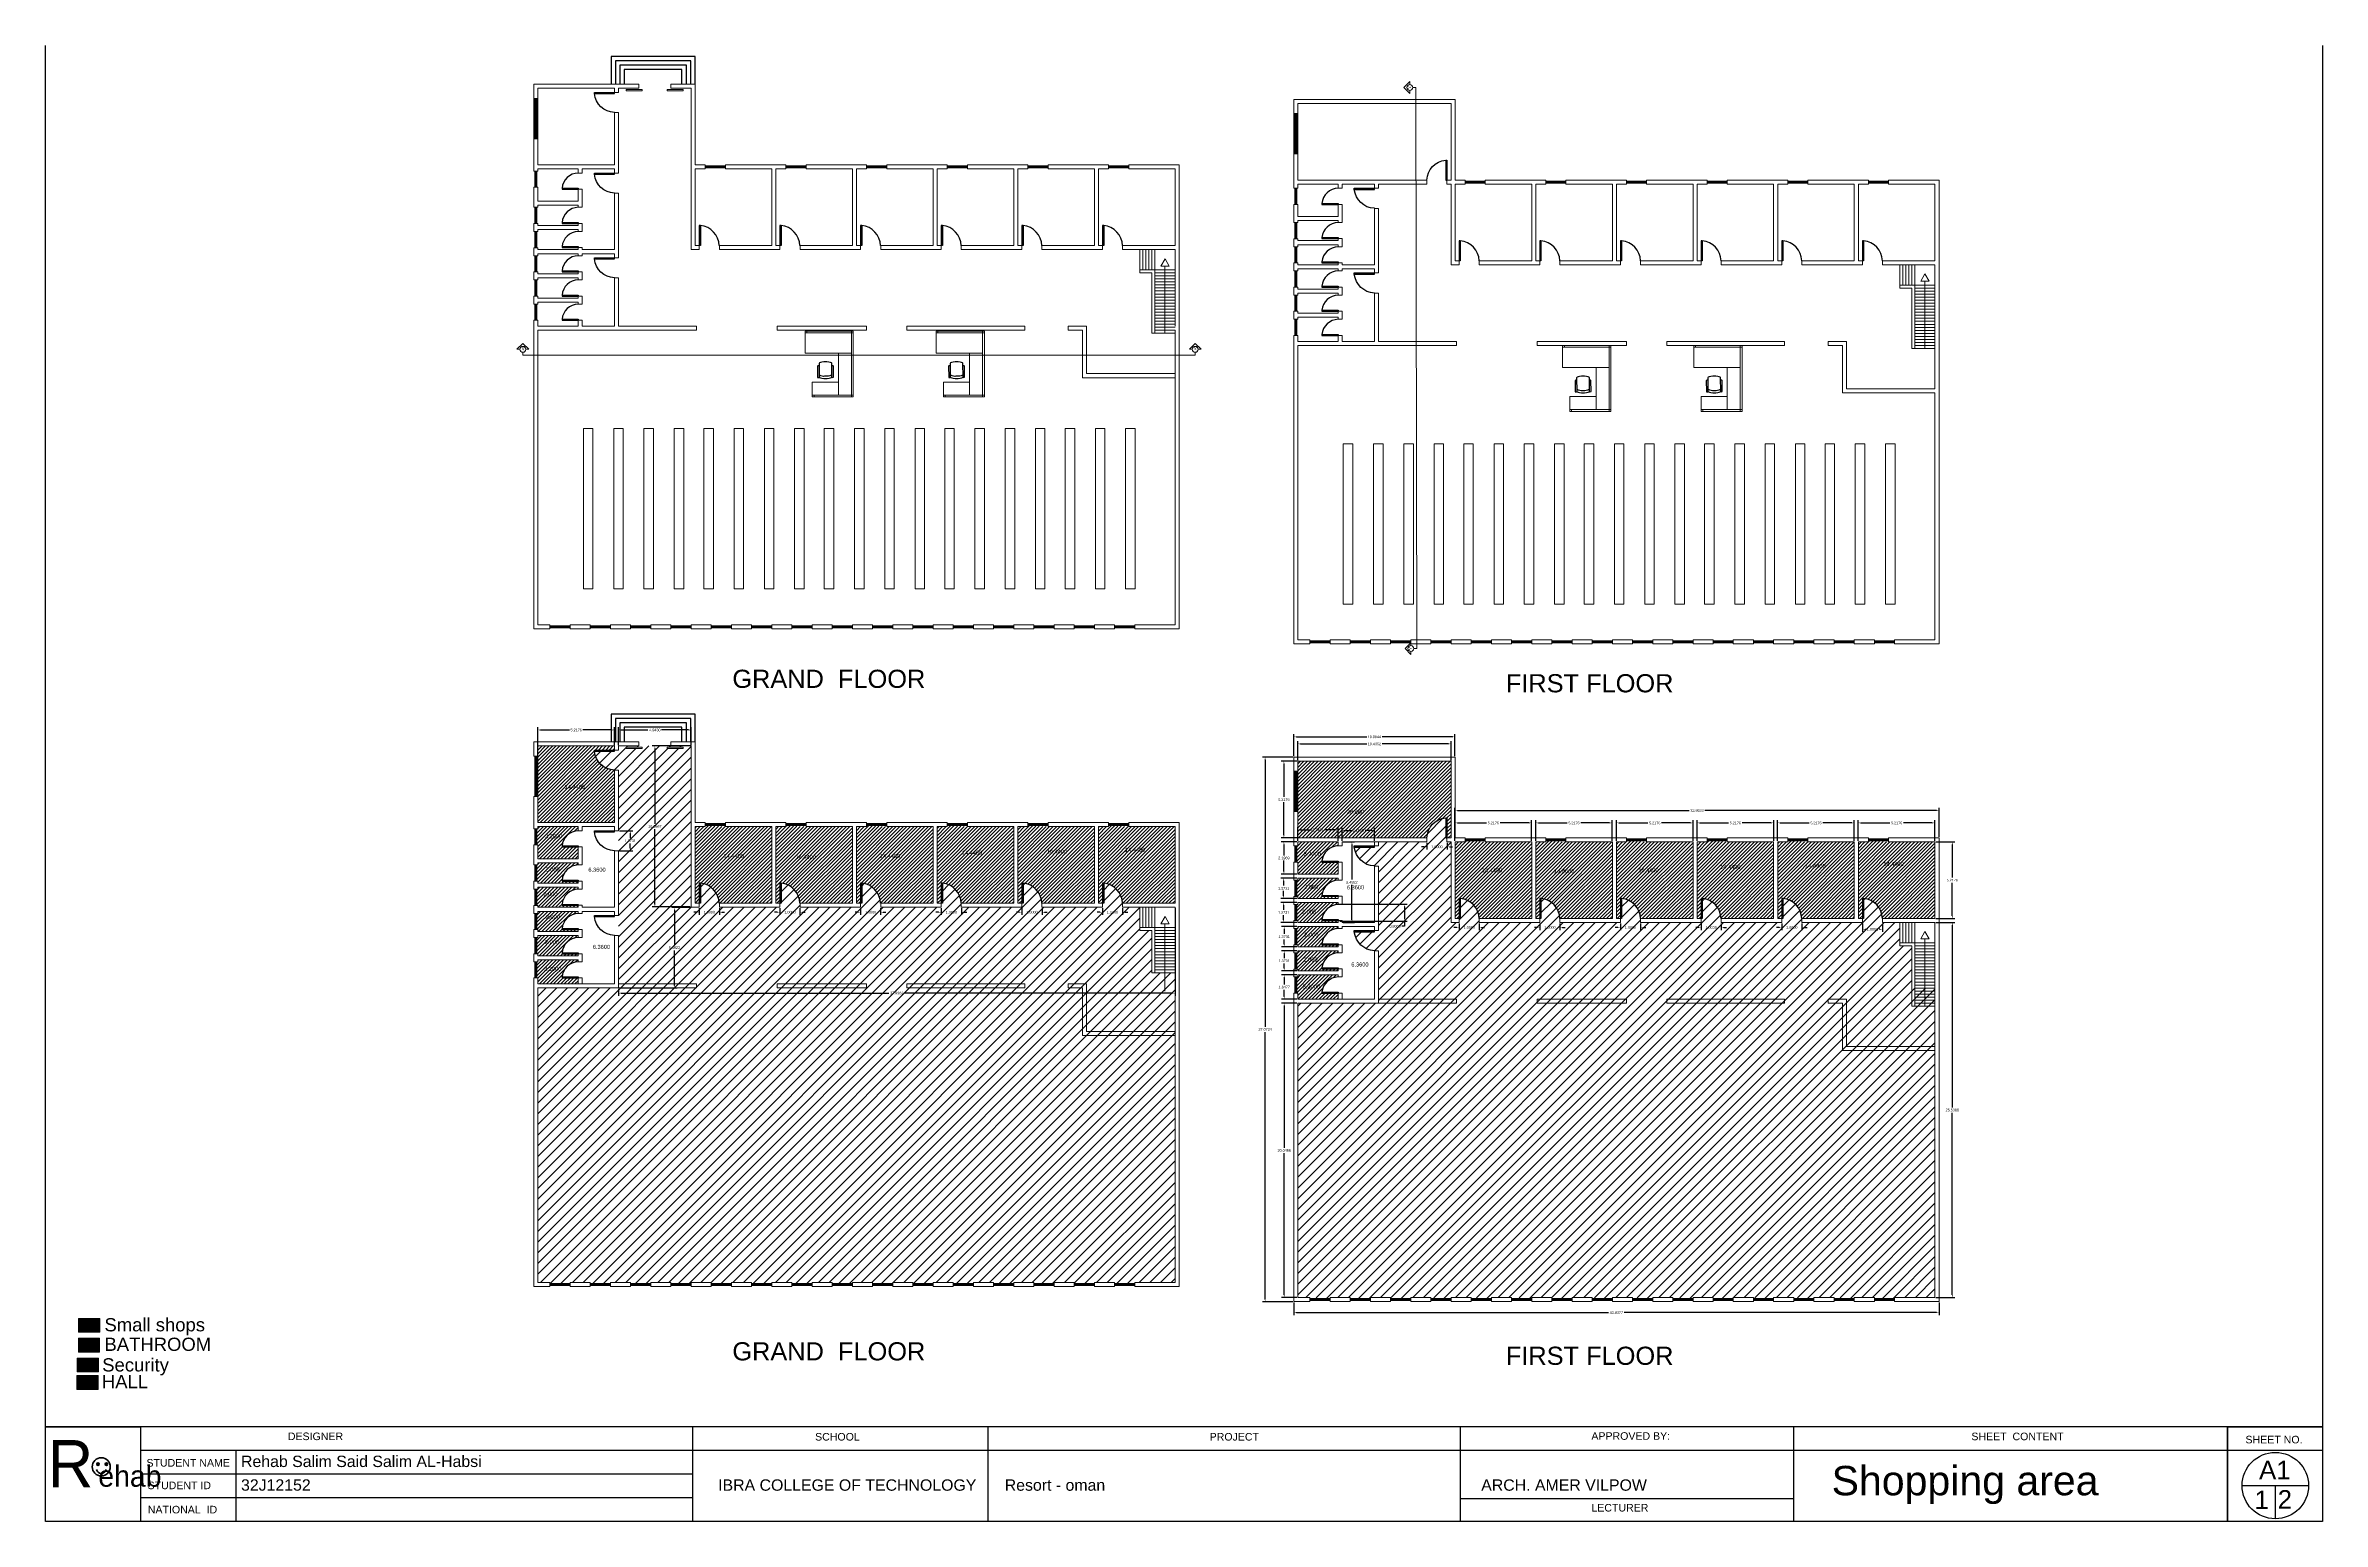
# Model space of a CAD drawing. Header units: inches. Extents: x 17 to 458, y 103 to 566.
# Drawn here: x 303.1 to 458.1, y 103.3 to 203.8 of the extents above; entities that cross this region are included whole.
import ezdxf

# ---------------------------------------------------------------- set-up
doc = ezdxf.new("R2010")
doc.units = ezdxf.units.IN
doc.header["$MEASUREMENT"] = 0
doc.linetypes.add('ACAD_ISO02W100', pattern=[15, 12, -3])
doc.linetypes.add('LÍNEAS_OCULTAS2', pattern=[4.7625, 3.175, -1.5875])
doc.layers.add('arco', color=51, linetype='LÍNEAS_OCULTAS2', lineweight=35)
doc.layers.add('EJES', color=2, linetype='Continuous', lineweight=100)
doc.layers.add('FUR', color=6, linetype='Continuous')
doc.styles.get("Standard").update_dxf_attribs({"font": 'arial.ttf'})
doc.dimstyles.get("Standard").update_dxf_attribs({"dimtxt": 0.18, "dimasz": 0.18, "dimexe": 0.18, "dimexo": 0.0625, "dimgap": 0.09, "dimtad": 0, "dimtih": 1, "dimtoh": 1, "dimdec": 4, "dimzin": 0, "dimdsep": 46, "dimtxsty": 'Standard', "dimcen": 0.09, "dimadec": 0, "dimazin": 0, "dimtfac": 1, "dimtdec": 4, "dimtofl": 0, "dimtmove": 0, "dimatfit": 3, "dimfxl": 1, "dimtolj": 1, "dimtzin": 0, "dimarcsym": 0})
pattern_1 = [(45, (304.03501, 97.06254), (-0.12136186, 0.12136186), [])]
pattern_2 = [(45, (304.035, 97.06254), (-0.3640856, 0.3640856), [])]

# ---------------------------------------------------------------- blocks, each defined once
blk = doc.blocks.new('DESK4')
at = {"color": 0}
for p, q in [((0, 1), (-0.06, 1)), ((0, 0), (-0.06, 0))]:
    blk.add_line(p, q, dxfattribs=at)
blk.add_lwpolyline([(-0.06, 1), (-0.06, 0)], dxfattribs=at)
blk.add_lwpolyline([(0.94, 0, 0.376459), (0, 1), (0, 0)], format="xyb", dxfattribs=at)
blk = doc.blocks.new('CH6')
for points in [[(-252, 531), (-264, 534), (-299, 531), (-305, 522), (-302, 147), (-290, 137), (-274, 134), (-256, 138), (-246, 147)], [(189, 525), (176, 540), (142, 552), (92, 565), (23, 570), (-30, 573), (-30, 573), (-30, 573), (-83, 570), (-152, 563), (-202, 550), (-236, 538), (-249, 522), (-252, 531)], [(-249, 522), (-246, 47), (-233, 31), (-199, 19), (-148, 7), (-80, 1), (-27, -2), (27, 2), (95, 8), (145, 21), (179, 34), (192, 50), (189, 525)], [(-248, 475), (-239, 469), (-229, 466), (-217, 466), (-208, 469), (-183, 479), (-139, 488), (-95, 498), (-64, 498), (-30, 498), (5, 498), (36, 499), (80, 490), (124, 480), (149, 471), (158, 468), (171, 468), (180, 471), (189, 478)], [(191, 150), (201, 140), (219, 137), (235, 141), (248, 150), (245, 525), (239, 534), (205, 537), (192, 534), (189, 525)]]:
    blk.add_lwpolyline(points)
blk = doc.blocks.new('*D186')
at = {"color": 0, "lineweight": -2, "transparency": 16777216}
for p, q in [((426.49, 149.64), (426.49, 151.05)), ((426.67, 150.87), (428.64, 150.87)), ((431.53, 150.87), (429.57, 150.87)), ((431.71, 149.64), (431.71, 151.05))]:
    blk.add_line(p, q, dxfattribs=at)
at = {"color": 0, "transparency": 16777216}
for points in [[(426.67, 150.9), (426.67, 150.84), (426.49, 150.87)], [(431.53, 150.9), (431.53, 150.84), (431.71, 150.87)]]:
    blk.add_solid(points, dxfattribs=at)
at = {"layer": 'Defpoints', "color": 0, "transparency": 16777216}
for p in [(426.49, 150.87), (426.49, 149.58), (431.71, 149.58)]:
    blk.add_point(p, dxfattribs=at)
at = {"color": 0, "lineweight": 0, "transparency": 16777216, "insert": (429.1, 150.87), "char_height": 0.18, "attachment_point": 5}
blk.add_mtext('\\A1;5.2176', dxfattribs=at)
blk = doc.blocks.new('*D187')
at = {"color": 0, "lineweight": -2, "transparency": 16777216}
for p, q in [((421, 149.64), (421, 151.05)), ((421.18, 150.87), (423.15, 150.87)), ((426.04, 150.87), (424.08, 150.87)), ((426.22, 149.64), (426.22, 151.05))]:
    blk.add_line(p, q, dxfattribs=at)
at = {"color": 0, "transparency": 16777216}
for points in [[(421.18, 150.9), (421.18, 150.84), (421, 150.87)], [(426.04, 150.9), (426.04, 150.84), (426.22, 150.87)]]:
    blk.add_solid(points, dxfattribs=at)
at = {"layer": 'Defpoints', "color": 0, "transparency": 16777216}
for p in [(421, 150.87), (421, 149.58), (426.22, 149.58)]:
    blk.add_point(p, dxfattribs=at)
at = {"color": 0, "lineweight": 0, "transparency": 16777216, "insert": (423.61, 150.87), "char_height": 0.18, "attachment_point": 5}
blk.add_mtext('\\A1;5.2176', dxfattribs=at)
blk = doc.blocks.new('*D188')
at = {"color": 0, "lineweight": -2, "transparency": 16777216}
for p, q in [((415.51, 149.64), (415.51, 151.05)), ((415.69, 150.87), (417.66, 150.87)), ((420.55, 150.87), (418.58, 150.87)), ((420.73, 149.64), (420.73, 151.05))]:
    blk.add_line(p, q, dxfattribs=at)
at = {"color": 0, "transparency": 16777216}
for points in [[(415.69, 150.9), (415.69, 150.84), (415.51, 150.87)], [(420.55, 150.9), (420.55, 150.84), (420.73, 150.87)]]:
    blk.add_solid(points, dxfattribs=at)
at = {"layer": 'Defpoints', "color": 0, "transparency": 16777216}
for p in [(420.73, 150.87), (415.51, 149.58), (420.73, 149.58)]:
    blk.add_point(p, dxfattribs=at)
at = {"color": 0, "lineweight": 0, "transparency": 16777216, "insert": (418.12, 150.87), "char_height": 0.18, "attachment_point": 5}
blk.add_mtext('\\A1;5.2176', dxfattribs=at)
blk = doc.blocks.new('*D158')
at = {"color": 0, "lineweight": -2, "transparency": 16777216}
for p, q in [((410.02, 149.64), (410.02, 151.05)), ((410.2, 150.87), (412.16, 150.87)), ((415.06, 150.87), (413.09, 150.87)), ((415.24, 149.64), (415.24, 151.05))]:
    blk.add_line(p, q, dxfattribs=at)
at = {"color": 0, "transparency": 16777216}
for points in [[(410.2, 150.9), (410.2, 150.84), (410.02, 150.87)], [(415.06, 150.9), (415.06, 150.84), (415.24, 150.87)]]:
    blk.add_solid(points, dxfattribs=at)
at = {"layer": 'Defpoints', "color": 0, "transparency": 16777216}
for p in [(410.02, 150.87), (410.02, 149.58), (415.24, 149.58)]:
    blk.add_point(p, dxfattribs=at)
at = {"color": 0, "lineweight": 0, "transparency": 16777216, "insert": (412.63, 150.87), "char_height": 0.18, "attachment_point": 5}
blk.add_mtext('\\A1;5.2176', dxfattribs=at)
blk = doc.blocks.new('*D159')
at = {"color": 0, "lineweight": -2, "transparency": 16777216}
for p, q in [((404.53, 149.64), (404.53, 151.05)), ((404.71, 150.87), (406.67, 150.87)), ((409.56, 150.87), (407.6, 150.87)), ((409.74, 149.64), (409.74, 151.05))]:
    blk.add_line(p, q, dxfattribs=at)
at = {"color": 0, "transparency": 16777216}
for points in [[(404.71, 150.9), (404.71, 150.84), (404.53, 150.87)], [(409.56, 150.9), (409.56, 150.84), (409.74, 150.87)]]:
    blk.add_solid(points, dxfattribs=at)
at = {"layer": 'Defpoints', "color": 0, "transparency": 16777216}
for p in [(404.53, 150.87), (404.53, 149.58), (409.74, 149.58)]:
    blk.add_point(p, dxfattribs=at)
at = {"color": 0, "lineweight": 0, "transparency": 16777216, "insert": (407.13, 150.87), "char_height": 0.18, "attachment_point": 5}
blk.add_mtext('\\A1;5.2176', dxfattribs=at)
blk = doc.blocks.new('*D160')
at = {"color": 0, "lineweight": -2, "transparency": 16777216}
for p, q in [((399.03, 149.64), (399.03, 151.05)), ((399.21, 150.87), (401.18, 150.87)), ((404.07, 150.87), (402.11, 150.87)), ((404.25, 149.64), (404.25, 151.05))]:
    blk.add_line(p, q, dxfattribs=at)
at = {"color": 0, "transparency": 16777216}
for points in [[(399.21, 150.9), (399.21, 150.84), (399.03, 150.87)], [(404.07, 150.9), (404.07, 150.84), (404.25, 150.87)]]:
    blk.add_solid(points, dxfattribs=at)
at = {"layer": 'Defpoints', "color": 0, "transparency": 16777216}
for p in [(404.25, 150.87), (399.03, 149.58), (404.25, 149.58)]:
    blk.add_point(p, dxfattribs=at)
at = {"color": 0, "lineweight": 0, "transparency": 16777216, "insert": (401.64, 150.87), "char_height": 0.18, "attachment_point": 5}
blk.add_mtext('\\A1;5.2176', dxfattribs=at)
blk = doc.blocks.new('*D161')
at = {"color": 0, "lineweight": -2, "transparency": 16777216}
for p, q in [((388.32, 155.13), (388.32, 156.43)), ((388.5, 156.25), (393.02, 156.25)), ((398.58, 156.25), (394.07, 156.25)), ((398.76, 155.13), (398.76, 156.43))]:
    blk.add_line(p, q, dxfattribs=at)
at = {"color": 0, "transparency": 16777216}
for points in [[(388.5, 156.28), (388.5, 156.22), (388.32, 156.25)], [(398.58, 156.28), (398.58, 156.22), (398.76, 156.25)]]:
    blk.add_solid(points, dxfattribs=at)
at = {"layer": 'Defpoints', "color": 0, "transparency": 16777216}
for p in [(388.32, 155.07), (398.76, 156.25), (398.76, 155.07)]:
    blk.add_point(p, dxfattribs=at)
at = {"color": 0, "lineweight": 0, "transparency": 16777216, "insert": (393.54, 156.25), "char_height": 0.18, "attachment_point": 5}
blk.add_mtext('\\A1;10.4352', dxfattribs=at)
blk = doc.blocks.new('*D162')
at = {"color": 0, "lineweight": -2, "transparency": 16777216}
for p, q in [((431.78, 149.58), (433.07, 149.58)), ((432.89, 149.4), (432.89, 147.15)), ((432.89, 144.54), (432.89, 146.79)), ((431.78, 144.36), (433.07, 144.36))]:
    blk.add_line(p, q, dxfattribs=at)
at = {"color": 0, "transparency": 16777216}
for points in [[(432.86, 149.4), (432.92, 149.4), (432.89, 149.58)], [(432.86, 144.54), (432.92, 144.54), (432.89, 144.36)]]:
    blk.add_solid(points, dxfattribs=at)
at = {"layer": 'Defpoints', "color": 0, "transparency": 16777216}
for p in [(431.71, 149.58), (431.71, 144.36), (432.89, 144.36)]:
    blk.add_point(p, dxfattribs=at)
at = {"color": 0, "lineweight": 0, "transparency": 16777216, "insert": (432.89, 146.97), "char_height": 0.18, "attachment_point": 5}
blk.add_mtext('\\A1;5.2176', dxfattribs=at)
blk = doc.blocks.new('*D163')
at = {"color": 0, "lineweight": -2, "transparency": 16777216}
for p, q in [((431.78, 144.09), (433.07, 144.09)), ((432.89, 143.91), (432.89, 131.5)), ((432.89, 118.73), (432.89, 131.14)), ((431.78, 118.55), (433.07, 118.55))]:
    blk.add_line(p, q, dxfattribs=at)
at = {"color": 0, "transparency": 16777216}
for points in [[(432.86, 143.91), (432.92, 143.91), (432.89, 144.09)], [(432.86, 118.73), (432.92, 118.73), (432.89, 118.55)]]:
    blk.add_solid(points, dxfattribs=at)
at = {"layer": 'Defpoints', "color": 0, "transparency": 16777216}
for p in [(431.71, 144.09), (431.71, 118.55), (432.89, 118.55)]:
    blk.add_point(p, dxfattribs=at)
at = {"color": 0, "lineweight": 0, "transparency": 16777216, "insert": (432.89, 131.32), "char_height": 0.18, "attachment_point": 5}
blk.add_mtext('\\A1;25.5388', dxfattribs=at)
blk = doc.blocks.new('*D164')
at = {"color": 0, "lineweight": -2, "transparency": 16777216}
for p, q in [((388.26, 155.07), (387.2, 155.07)), ((387.38, 154.89), (387.38, 152.64)), ((387.38, 150.03), (387.38, 152.28)), ((388.26, 149.85), (387.2, 149.85))]:
    blk.add_line(p, q, dxfattribs=at)
at = {"color": 0, "transparency": 16777216}
for points in [[(387.35, 154.89), (387.41, 154.89), (387.38, 155.07)], [(387.35, 150.03), (387.41, 150.03), (387.38, 149.85)]]:
    blk.add_solid(points, dxfattribs=at)
at = {"layer": 'Defpoints', "color": 0, "transparency": 16777216}
for p in [(388.32, 155.07), (387.38, 149.85), (388.32, 149.85)]:
    blk.add_point(p, dxfattribs=at)
at = {"color": 0, "lineweight": 0, "transparency": 16777216, "insert": (387.38, 152.46), "char_height": 0.18, "attachment_point": 5}
blk.add_mtext('\\A1;5.2176', dxfattribs=at)
blk = doc.blocks.new('*D165')
at = {"color": 0, "lineweight": -2, "transparency": 16777216}
for p, q in [((388.26, 149.58), (387.2, 149.58)), ((387.38, 149.4), (387.38, 148.66)), ((388.26, 147.38), (387.2, 147.38)), ((387.38, 147.56), (387.38, 148.3))]:
    blk.add_line(p, q, dxfattribs=at)
at = {"color": 0, "transparency": 16777216}
for points in [[(387.35, 149.4), (387.41, 149.4), (387.38, 149.58)], [(387.35, 147.56), (387.41, 147.56), (387.38, 147.38)]]:
    blk.add_solid(points, dxfattribs=at)
at = {"layer": 'Defpoints', "color": 0, "transparency": 16777216}
for p in [(388.32, 149.58), (387.38, 147.38), (388.32, 147.38)]:
    blk.add_point(p, dxfattribs=at)
at = {"color": 0, "lineweight": 0, "transparency": 16777216, "insert": (387.38, 148.48), "char_height": 0.18, "attachment_point": 5}
blk.add_mtext('\\A1;2.1969', dxfattribs=at)
blk = doc.blocks.new('*D166')
at = {"color": 0, "lineweight": -2, "transparency": 16777216}
for p, q in [((388.26, 147.11), (387.18, 147.11)), ((387.36, 146.93), (387.36, 146.6)), ((387.36, 145.91), (387.36, 146.24)), ((388.26, 145.73), (387.18, 145.73))]:
    blk.add_line(p, q, dxfattribs=at)
at = {"color": 0, "transparency": 16777216}
for points in [[(387.33, 146.93), (387.39, 146.93), (387.36, 147.11)], [(387.33, 145.91), (387.39, 145.91), (387.36, 145.73)]]:
    blk.add_solid(points, dxfattribs=at)
at = {"layer": 'Defpoints', "color": 0, "transparency": 16777216}
for p in [(388.32, 147.11), (387.36, 145.73), (388.32, 145.73)]:
    blk.add_point(p, dxfattribs=at)
at = {"color": 0, "lineweight": 0, "transparency": 16777216, "insert": (387.36, 146.42), "char_height": 0.18, "attachment_point": 5}
blk.add_mtext('\\A1;1.3731', dxfattribs=at)
blk = doc.blocks.new('*D167')
at = {"color": 0, "lineweight": -2, "transparency": 16777216}
for p, q in [((388.26, 145.46), (387.18, 145.46)), ((387.36, 145.28), (387.36, 144.96)), ((387.36, 144.27), (387.36, 144.59)), ((388.26, 144.09), (387.18, 144.09))]:
    blk.add_line(p, q, dxfattribs=at)
at = {"color": 0, "transparency": 16777216}
for points in [[(387.33, 145.28), (387.39, 145.28), (387.36, 145.46)], [(387.33, 144.27), (387.39, 144.27), (387.36, 144.09)]]:
    blk.add_solid(points, dxfattribs=at)
at = {"layer": 'Defpoints', "color": 0, "transparency": 16777216}
for p in [(388.32, 145.46), (387.36, 144.09), (388.32, 144.09)]:
    blk.add_point(p, dxfattribs=at)
at = {"color": 0, "lineweight": 0, "transparency": 16777216, "insert": (387.36, 144.77), "char_height": 0.18, "attachment_point": 5}
blk.add_mtext('\\A1;1.3731', dxfattribs=at)
blk = doc.blocks.new('*D168')
at = {"color": 0, "lineweight": -2, "transparency": 16777216}
for p, q in [((388.26, 143.81), (387.22, 143.81)), ((387.4, 143.63), (387.4, 143.31)), ((387.4, 142.62), (387.4, 142.94)), ((388.26, 142.44), (387.22, 142.44))]:
    blk.add_line(p, q, dxfattribs=at)
at = {"color": 0, "transparency": 16777216}
for points in [[(387.37, 143.63), (387.43, 143.63), (387.4, 143.81)], [(387.37, 142.62), (387.43, 142.62), (387.4, 142.44)]]:
    blk.add_solid(points, dxfattribs=at)
at = {"layer": 'Defpoints', "color": 0, "transparency": 16777216}
for p in [(388.32, 143.81), (387.4, 142.44), (388.32, 142.44)]:
    blk.add_point(p, dxfattribs=at)
at = {"color": 0, "lineweight": 0, "transparency": 16777216, "insert": (387.4, 143.13), "char_height": 0.18, "attachment_point": 5}
blk.add_mtext('\\A1;1.3731', dxfattribs=at)
blk = doc.blocks.new('*D169')
at = {"color": 0, "lineweight": -2, "transparency": 16777216}
for p, q in [((388.26, 142.16), (387.22, 142.16)), ((387.4, 141.98), (387.4, 141.66)), ((387.4, 140.97), (387.4, 141.3)), ((388.26, 140.79), (387.22, 140.79))]:
    blk.add_line(p, q, dxfattribs=at)
at = {"color": 0, "transparency": 16777216}
for points in [[(387.37, 141.98), (387.43, 141.98), (387.4, 142.16)], [(387.37, 140.97), (387.43, 140.97), (387.4, 140.79)]]:
    blk.add_solid(points, dxfattribs=at)
at = {"layer": 'Defpoints', "color": 0, "transparency": 16777216}
for p in [(388.32, 142.16), (387.4, 140.79), (388.32, 140.79)]:
    blk.add_point(p, dxfattribs=at)
at = {"color": 0, "lineweight": 0, "transparency": 16777216, "insert": (387.4, 141.48), "char_height": 0.18, "attachment_point": 5}
blk.add_mtext('\\A1;1.3731', dxfattribs=at)
blk = doc.blocks.new('*D170')
at = {"color": 0, "lineweight": -2, "transparency": 16777216}
for p, q in [((388.26, 140.52), (387.22, 140.52)), ((387.4, 140.34), (387.4, 139.87)), ((388.26, 138.87), (387.22, 138.87)), ((387.4, 139.05), (387.4, 139.51))]:
    blk.add_line(p, q, dxfattribs=at)
at = {"color": 0, "transparency": 16777216}
for points in [[(387.37, 140.34), (387.43, 140.34), (387.4, 140.52)], [(387.37, 139.05), (387.43, 139.05), (387.4, 138.87)]]:
    blk.add_solid(points, dxfattribs=at)
at = {"layer": 'Defpoints', "color": 0, "transparency": 16777216}
for p in [(387.4, 140.52), (388.32, 140.52), (388.32, 138.87)]:
    blk.add_point(p, dxfattribs=at)
at = {"color": 0, "lineweight": 0, "transparency": 16777216, "insert": (387.4, 139.69), "char_height": 0.18, "attachment_point": 5}
blk.add_mtext('\\A1;1.6477', dxfattribs=at)
blk = doc.blocks.new('*D171')
at = {"color": 0, "lineweight": -2, "transparency": 16777216}
for p, q in [((388.26, 138.59), (387.22, 138.59)), ((387.4, 138.41), (387.4, 128.75)), ((387.4, 118.73), (387.4, 128.39)), ((388.26, 118.55), (387.22, 118.55))]:
    blk.add_line(p, q, dxfattribs=at)
at = {"color": 0, "transparency": 16777216}
for points in [[(387.37, 138.41), (387.43, 138.41), (387.4, 138.59)], [(387.37, 118.73), (387.43, 118.73), (387.4, 118.55)]]:
    blk.add_solid(points, dxfattribs=at)
at = {"layer": 'Defpoints', "color": 0, "transparency": 16777216}
for p in [(388.32, 138.59), (387.4, 118.55), (388.32, 118.55)]:
    blk.add_point(p, dxfattribs=at)
at = {"color": 0, "lineweight": 0, "transparency": 16777216, "insert": (387.4, 128.57), "char_height": 0.18, "attachment_point": 5}
blk.add_mtext('\\A1;20.0466', dxfattribs=at)
blk = doc.blocks.new('*D172')
at = {"color": 0, "lineweight": -2, "transparency": 16777216}
for p, q in [((399.03, 149.92), (399.03, 151.89)), ((399.21, 151.71), (414.98, 151.71)), ((431.81, 151.71), (416.04, 151.71)), ((431.99, 149.92), (431.99, 151.89))]:
    blk.add_line(p, q, dxfattribs=at)
at = {"color": 0, "transparency": 16777216}
for points in [[(399.21, 151.74), (399.21, 151.68), (399.03, 151.71)], [(431.81, 151.74), (431.81, 151.68), (431.99, 151.71)]]:
    blk.add_solid(points, dxfattribs=at)
at = {"layer": 'Defpoints', "color": 0, "transparency": 16777216}
for p in [(399.03, 151.71), (399.03, 149.85), (431.99, 149.85)]:
    blk.add_point(p, dxfattribs=at)
at = {"color": 0, "lineweight": 0, "transparency": 16777216, "insert": (415.51, 151.71), "char_height": 0.18, "attachment_point": 5}
blk.add_mtext('\\A1;32.9533', dxfattribs=at)
blk = doc.blocks.new('*D173')
at = {"color": 0, "lineweight": -2, "transparency": 16777216}
for p, q in [((388.05, 155.41), (388.05, 156.91)), ((388.23, 156.73), (393.02, 156.73)), ((398.85, 156.73), (394.07, 156.73)), ((399.03, 155.41), (399.03, 156.91))]:
    blk.add_line(p, q, dxfattribs=at)
at = {"color": 0, "transparency": 16777216}
for points in [[(388.23, 156.76), (388.23, 156.7), (388.05, 156.73)], [(398.85, 156.76), (398.85, 156.7), (399.03, 156.73)]]:
    blk.add_solid(points, dxfattribs=at)
at = {"layer": 'Defpoints', "color": 0, "transparency": 16777216}
for p in [(399.03, 156.73), (388.05, 155.35), (399.03, 155.35)]:
    blk.add_point(p, dxfattribs=at)
at = {"color": 0, "lineweight": 0, "transparency": 16777216, "insert": (393.54, 156.73), "char_height": 0.18, "attachment_point": 5}
blk.add_mtext('\\A1;10.9844', dxfattribs=at)
blk = doc.blocks.new('*D174')
at = {"color": 0, "lineweight": -2, "transparency": 16777216}
for p, q in [((387.99, 155.35), (385.92, 155.35)), ((386.1, 155.17), (386.1, 136.99)), ((386.1, 118.45), (386.1, 136.63)), ((387.99, 118.27), (385.92, 118.27))]:
    blk.add_line(p, q, dxfattribs=at)
at = {"color": 0, "transparency": 16777216}
for points in [[(386.07, 155.17), (386.13, 155.17), (386.1, 155.35)], [(386.07, 118.45), (386.13, 118.45), (386.1, 118.27)]]:
    blk.add_solid(points, dxfattribs=at)
at = {"layer": 'Defpoints', "color": 0, "transparency": 16777216}
for p in [(388.05, 155.35), (386.1, 118.27), (388.05, 118.27)]:
    blk.add_point(p, dxfattribs=at)
at = {"color": 0, "lineweight": 0, "transparency": 16777216, "insert": (386.1, 136.81), "char_height": 0.18, "attachment_point": 5}
blk.add_mtext('\\A1;37.0724', dxfattribs=at)
blk = doc.blocks.new('*D175')
at = {"color": 0, "lineweight": -2, "transparency": 16777216}
for p, q in [((388.05, 118.21), (388.05, 117.35)), ((431.99, 118.21), (431.99, 117.35)), ((388.23, 117.53), (409.48, 117.53)), ((431.81, 117.53), (410.56, 117.53))]:
    blk.add_line(p, q, dxfattribs=at)
at = {"color": 0, "transparency": 16777216}
for points in [[(388.23, 117.56), (388.23, 117.5), (388.05, 117.53)], [(431.81, 117.56), (431.81, 117.5), (431.99, 117.53)]]:
    blk.add_solid(points, dxfattribs=at)
at = {"layer": 'Defpoints', "color": 0, "transparency": 16777216}
for p in [(388.05, 118.27), (431.99, 118.27), (388.05, 117.53)]:
    blk.add_point(p, dxfattribs=at)
at = {"color": 0, "lineweight": 0, "transparency": 16777216, "insert": (410.02, 117.53), "char_height": 0.18, "attachment_point": 5}
blk.add_mtext('\\A1;43.9377', dxfattribs=at)
blk = doc.blocks.new('*D176')
at = {"color": 0, "lineweight": -2, "transparency": 16777216}
for p, q in [((426.77, 144.02), (426.77, 143.45)), ((426.95, 143.63), (427, 143.63)), ((427.96, 143.63), (427.91, 143.63)), ((428.14, 144.02), (428.14, 143.45))]:
    blk.add_line(p, q, dxfattribs=at)
at = {"color": 0, "transparency": 16777216}
for points in [[(426.95, 143.66), (426.95, 143.6), (426.77, 143.63)], [(427.96, 143.66), (427.96, 143.6), (428.14, 143.63)]]:
    blk.add_solid(points, dxfattribs=at)
at = {"layer": 'Defpoints', "color": 0, "transparency": 16777216}
for p in [(426.77, 144.09), (428.14, 144.09), (428.14, 143.63)]:
    blk.add_point(p, dxfattribs=at)
at = {"color": 0, "lineweight": 0, "transparency": 16777216, "insert": (427.46, 143.63), "char_height": 0.18, "attachment_point": 5}
blk.add_mtext('\\A1;1.0000', dxfattribs=at)
blk = doc.blocks.new('*D177')
at = {"color": 0, "lineweight": -2, "transparency": 16777216}
for p, q in [((421.1, 143.75), (420.92, 143.75)), ((421.28, 144.02), (421.28, 143.57)), ((422.65, 144.02), (422.65, 143.57)), ((422.83, 143.75), (423.01, 143.75))]:
    blk.add_line(p, q, dxfattribs=at)
at = {"color": 0, "transparency": 16777216}
for points in [[(421.1, 143.78), (421.1, 143.72), (421.28, 143.75)], [(422.83, 143.78), (422.83, 143.72), (422.65, 143.75)]]:
    blk.add_solid(points, dxfattribs=at)
at = {"layer": 'Defpoints', "color": 0, "transparency": 16777216}
for p in [(421.28, 144.09), (421.28, 143.75), (422.65, 144.09)]:
    blk.add_point(p, dxfattribs=at)
at = {"color": 0, "lineweight": 0, "transparency": 16777216, "insert": (421.96, 143.75), "char_height": 0.18, "attachment_point": 5}
blk.add_mtext('\\A1;1.0000', dxfattribs=at)
blk = doc.blocks.new('*D145')
at = {"color": 0, "lineweight": -2, "transparency": 16777216}
for p, q in [((415.61, 143.75), (415.43, 143.75)), ((415.79, 144.02), (415.79, 143.57)), ((417.16, 144.02), (417.16, 143.57)), ((417.34, 143.75), (417.52, 143.75))]:
    blk.add_line(p, q, dxfattribs=at)
at = {"color": 0, "transparency": 16777216}
for points in [[(415.61, 143.78), (415.61, 143.72), (415.79, 143.75)], [(417.34, 143.78), (417.34, 143.72), (417.16, 143.75)]]:
    blk.add_solid(points, dxfattribs=at)
at = {"layer": 'Defpoints', "color": 0, "transparency": 16777216}
for p in [(415.79, 144.09), (415.79, 143.75), (417.16, 144.09)]:
    blk.add_point(p, dxfattribs=at)
at = {"color": 0, "lineweight": 0, "transparency": 16777216, "insert": (416.47, 143.75), "char_height": 0.18, "attachment_point": 5}
blk.add_mtext('\\A1;1.0000', dxfattribs=at)
blk = doc.blocks.new('*D146')
at = {"color": 0, "lineweight": -2, "transparency": 16777216}
for p, q in [((410.11, 143.75), (409.93, 143.75)), ((410.29, 144.02), (410.29, 143.57)), ((411.67, 144.02), (411.67, 143.57)), ((411.85, 143.75), (412.03, 143.75))]:
    blk.add_line(p, q, dxfattribs=at)
at = {"color": 0, "transparency": 16777216}
for points in [[(410.11, 143.78), (410.11, 143.72), (410.29, 143.75)], [(411.85, 143.78), (411.85, 143.72), (411.67, 143.75)]]:
    blk.add_solid(points, dxfattribs=at)
at = {"layer": 'Defpoints', "color": 0, "transparency": 16777216}
for p in [(410.29, 144.09), (410.29, 143.75), (411.67, 144.09)]:
    blk.add_point(p, dxfattribs=at)
at = {"color": 0, "lineweight": 0, "transparency": 16777216, "insert": (410.98, 143.75), "char_height": 0.18, "attachment_point": 5}
blk.add_mtext('\\A1;1.0000', dxfattribs=at)
blk = doc.blocks.new('*D147')
at = {"color": 0, "lineweight": -2, "transparency": 16777216}
for p, q in [((404.62, 143.75), (404.44, 143.75)), ((404.8, 144.02), (404.8, 143.57)), ((406.17, 144.02), (406.17, 143.57)), ((406.35, 143.75), (406.53, 143.75))]:
    blk.add_line(p, q, dxfattribs=at)
at = {"color": 0, "transparency": 16777216}
for points in [[(404.62, 143.78), (404.62, 143.72), (404.8, 143.75)], [(406.35, 143.78), (406.35, 143.72), (406.17, 143.75)]]:
    blk.add_solid(points, dxfattribs=at)
at = {"layer": 'Defpoints', "color": 0, "transparency": 16777216}
for p in [(404.8, 144.09), (404.8, 143.75), (406.17, 144.09)]:
    blk.add_point(p, dxfattribs=at)
at = {"color": 0, "lineweight": 0, "transparency": 16777216, "insert": (405.49, 143.75), "char_height": 0.18, "attachment_point": 5}
blk.add_mtext('\\A1;1.0000', dxfattribs=at)
blk = doc.blocks.new('*D148')
at = {"color": 0, "lineweight": -2, "transparency": 16777216}
for p, q in [((399.13, 143.75), (398.95, 143.75)), ((399.31, 144.02), (399.31, 143.57)), ((400.68, 144.02), (400.68, 143.57)), ((400.86, 143.75), (401.04, 143.75))]:
    blk.add_line(p, q, dxfattribs=at)
at = {"color": 0, "transparency": 16777216}
for points in [[(399.13, 143.78), (399.13, 143.72), (399.31, 143.75)], [(400.86, 143.78), (400.86, 143.72), (400.68, 143.75)]]:
    blk.add_solid(points, dxfattribs=at)
at = {"layer": 'Defpoints', "color": 0, "transparency": 16777216}
for p in [(399.31, 144.09), (399.31, 143.75), (400.68, 144.09)]:
    blk.add_point(p, dxfattribs=at)
at = {"color": 0, "lineweight": 0, "transparency": 16777216, "insert": (400, 143.75), "char_height": 0.18, "attachment_point": 5}
blk.add_mtext('\\A1;1.0000', dxfattribs=at)
blk = doc.blocks.new('*D149')
at = {"color": 0, "lineweight": -2, "transparency": 16777216}
for p, q in [((396.93, 149.24), (396.75, 149.24)), ((397.11, 149.52), (397.11, 149.06)), ((398.49, 149.52), (398.49, 149.06)), ((398.67, 149.24), (398.85, 149.24))]:
    blk.add_line(p, q, dxfattribs=at)
at = {"color": 0, "transparency": 16777216}
for points in [[(396.93, 149.27), (396.93, 149.21), (397.11, 149.24)], [(398.67, 149.27), (398.67, 149.21), (398.49, 149.24)]]:
    blk.add_solid(points, dxfattribs=at)
at = {"layer": 'Defpoints', "color": 0, "transparency": 16777216}
for p in [(397.11, 149.58), (397.11, 149.24), (398.49, 149.58)]:
    blk.add_point(p, dxfattribs=at)
at = {"color": 0, "lineweight": 0, "transparency": 16777216, "insert": (397.8, 149.24), "char_height": 0.18, "attachment_point": 5}
blk.add_mtext('\\A1;1.0000', dxfattribs=at)
blk = doc.blocks.new('*D150')
at = {"color": 0, "lineweight": -2, "transparency": 16777216}
for p, q in [((374.85, 144.79), (374.67, 144.79)), ((375.03, 145.06), (375.03, 144.61)), ((376.4, 145.06), (376.4, 144.61)), ((376.58, 144.79), (376.76, 144.79))]:
    blk.add_line(p, q, dxfattribs=at)
at = {"color": 0, "transparency": 16777216}
for points in [[(374.85, 144.82), (374.85, 144.76), (375.03, 144.79)], [(376.58, 144.82), (376.58, 144.76), (376.4, 144.79)]]:
    blk.add_solid(points, dxfattribs=at)
at = {"layer": 'Defpoints', "color": 0, "transparency": 16777216}
for p in [(375.03, 145.12), (375.03, 144.79), (376.4, 145.12)]:
    blk.add_point(p, dxfattribs=at)
at = {"color": 0, "lineweight": 0, "transparency": 16777216, "insert": (375.71, 144.79), "char_height": 0.18, "attachment_point": 5}
blk.add_mtext('\\A1;1.0000', dxfattribs=at)
blk = doc.blocks.new('*D151')
at = {"color": 0, "lineweight": -2, "transparency": 16777216}
for p, q in [((369.36, 144.79), (369.18, 144.79)), ((369.54, 145.06), (369.54, 144.61)), ((370.91, 145.06), (370.91, 144.61)), ((371.09, 144.79), (371.27, 144.79))]:
    blk.add_line(p, q, dxfattribs=at)
at = {"color": 0, "transparency": 16777216}
for points in [[(369.36, 144.82), (369.36, 144.76), (369.54, 144.79)], [(371.09, 144.82), (371.09, 144.76), (370.91, 144.79)]]:
    blk.add_solid(points, dxfattribs=at)
at = {"layer": 'Defpoints', "color": 0, "transparency": 16777216}
for p in [(369.54, 145.12), (369.54, 144.79), (370.91, 145.12)]:
    blk.add_point(p, dxfattribs=at)
at = {"color": 0, "lineweight": 0, "transparency": 16777216, "insert": (370.22, 144.79), "char_height": 0.18, "attachment_point": 5}
blk.add_mtext('\\A1;1.0000', dxfattribs=at)
blk = doc.blocks.new('*D152')
at = {"color": 0, "lineweight": -2, "transparency": 16777216}
for p, q in [((363.86, 144.79), (363.68, 144.79)), ((364.04, 145.06), (364.04, 144.61)), ((365.42, 145.06), (365.42, 144.61)), ((365.6, 144.79), (365.78, 144.79))]:
    blk.add_line(p, q, dxfattribs=at)
at = {"color": 0, "transparency": 16777216}
for points in [[(363.86, 144.82), (363.86, 144.76), (364.04, 144.79)], [(365.6, 144.82), (365.6, 144.76), (365.42, 144.79)]]:
    blk.add_solid(points, dxfattribs=at)
at = {"layer": 'Defpoints', "color": 0, "transparency": 16777216}
for p in [(364.04, 145.12), (364.04, 144.79), (365.42, 145.12)]:
    blk.add_point(p, dxfattribs=at)
at = {"color": 0, "lineweight": 0, "transparency": 16777216, "insert": (364.73, 144.79), "char_height": 0.18, "attachment_point": 5}
blk.add_mtext('\\A1;1.0000', dxfattribs=at)
blk = doc.blocks.new('*D153')
at = {"color": 0, "lineweight": -2, "transparency": 16777216}
for p, q in [((358.37, 144.79), (358.19, 144.79)), ((358.55, 145.06), (358.55, 144.61)), ((359.92, 145.06), (359.92, 144.61)), ((360.1, 144.79), (360.28, 144.79))]:
    blk.add_line(p, q, dxfattribs=at)
at = {"color": 0, "transparency": 16777216}
for points in [[(358.37, 144.82), (358.37, 144.76), (358.55, 144.79)], [(360.1, 144.82), (360.1, 144.76), (359.92, 144.79)]]:
    blk.add_solid(points, dxfattribs=at)
at = {"layer": 'Defpoints', "color": 0, "transparency": 16777216}
for p in [(358.55, 145.12), (358.55, 144.79), (359.92, 145.12)]:
    blk.add_point(p, dxfattribs=at)
at = {"color": 0, "lineweight": 0, "transparency": 16777216, "insert": (359.24, 144.79), "char_height": 0.18, "attachment_point": 5}
blk.add_mtext('\\A1;1.0000', dxfattribs=at)
blk = doc.blocks.new('*D154')
at = {"color": 0, "lineweight": -2, "transparency": 16777216}
for p, q in [((352.88, 144.79), (352.7, 144.79)), ((353.06, 145.06), (353.06, 144.61)), ((354.43, 145.06), (354.43, 144.61)), ((354.61, 144.79), (354.79, 144.79))]:
    blk.add_line(p, q, dxfattribs=at)
at = {"color": 0, "transparency": 16777216}
for points in [[(352.88, 144.82), (352.88, 144.76), (353.06, 144.79)], [(354.61, 144.82), (354.61, 144.76), (354.43, 144.79)]]:
    blk.add_solid(points, dxfattribs=at)
at = {"layer": 'Defpoints', "color": 0, "transparency": 16777216}
for p in [(353.06, 145.12), (353.06, 144.79), (354.43, 145.12)]:
    blk.add_point(p, dxfattribs=at)
at = {"color": 0, "lineweight": 0, "transparency": 16777216, "insert": (353.75, 144.79), "char_height": 0.18, "attachment_point": 5}
blk.add_mtext('\\A1;1.0000', dxfattribs=at)
blk = doc.blocks.new('*D155')
at = {"color": 0, "lineweight": -2, "transparency": 16777216}
for p, q in [((347.39, 144.79), (347.21, 144.79)), ((347.57, 145.06), (347.57, 144.61)), ((348.94, 145.06), (348.94, 144.61)), ((349.12, 144.79), (349.3, 144.79))]:
    blk.add_line(p, q, dxfattribs=at)
at = {"color": 0, "transparency": 16777216}
for points in [[(347.39, 144.82), (347.39, 144.76), (347.57, 144.79)], [(349.12, 144.82), (349.12, 144.76), (348.94, 144.79)]]:
    blk.add_solid(points, dxfattribs=at)
at = {"layer": 'Defpoints', "color": 0, "transparency": 16777216}
for p in [(347.57, 145.12), (347.57, 144.79), (348.94, 145.12)]:
    blk.add_point(p, dxfattribs=at)
at = {"color": 0, "lineweight": 0, "transparency": 16777216, "insert": (348.25, 144.79), "char_height": 0.18, "attachment_point": 5}
blk.add_mtext('\\A1;1.0000', dxfattribs=at)
blk = doc.blocks.new('*D178')
at = {"color": 0, "lineweight": -2, "transparency": 16777216}
for p, q in [((342.07, 156.17), (342.07, 157.38)), ((342.25, 157.2), (344.08, 157.2)), ((346.84, 157.2), (345.01, 157.2)), ((347.02, 156.17), (347.02, 157.38))]:
    blk.add_line(p, q, dxfattribs=at)
at = {"color": 0, "transparency": 16777216}
for points in [[(342.25, 157.23), (342.25, 157.17), (342.07, 157.2)], [(346.84, 157.23), (346.84, 157.17), (347.02, 157.2)]]:
    blk.add_solid(points, dxfattribs=at)
at = {"layer": 'Defpoints', "color": 0, "transparency": 16777216}
for p in [(347.02, 157.2), (342.07, 156.11), (347.02, 156.11)]:
    blk.add_point(p, dxfattribs=at)
at = {"color": 0, "lineweight": 0, "transparency": 16777216, "insert": (344.55, 157.2), "char_height": 0.18, "attachment_point": 5}
blk.add_mtext('\\A1;4.9430', dxfattribs=at)
blk = doc.blocks.new('*D179')
at = {"color": 0, "lineweight": -2, "transparency": 16777216}
for p, q in [((336.58, 152.74), (336.58, 157.38)), ((336.76, 157.2), (338.73, 157.2)), ((341.62, 157.2), (339.65, 157.2)), ((341.8, 156.17), (341.8, 157.38))]:
    blk.add_line(p, q, dxfattribs=at)
at = {"color": 0, "transparency": 16777216}
for points in [[(336.76, 157.23), (336.76, 157.17), (336.58, 157.2)], [(341.62, 157.23), (341.62, 157.17), (341.8, 157.2)]]:
    blk.add_solid(points, dxfattribs=at)
at = {"layer": 'Defpoints', "color": 0, "transparency": 16777216}
for p in [(336.58, 157.2), (341.8, 156.11), (336.58, 152.67)]:
    blk.add_point(p, dxfattribs=at)
at = {"color": 0, "lineweight": 0, "transparency": 16777216, "insert": (339.19, 157.2), "char_height": 0.18, "attachment_point": 5}
blk.add_mtext('\\A1;5.2176', dxfattribs=at)
blk = doc.blocks.new('*D180')
at = {"color": 0, "lineweight": -2, "transparency": 16777216}
for p, q in [((346.95, 156.11), (344.37, 156.11)), ((344.55, 155.93), (344.55, 150.81)), ((344.55, 145.33), (344.55, 150.45)), ((346.95, 145.15), (344.37, 145.15))]:
    blk.add_line(p, q, dxfattribs=at)
at = {"color": 0, "transparency": 16777216}
for points in [[(344.52, 155.93), (344.58, 155.93), (344.55, 156.11)], [(344.52, 145.33), (344.58, 145.33), (344.55, 145.15)]]:
    blk.add_solid(points, dxfattribs=at)
at = {"layer": 'Defpoints', "color": 0, "transparency": 16777216}
for p in [(347.02, 156.11), (344.55, 145.15), (347.02, 145.15)]:
    blk.add_point(p, dxfattribs=at)
at = {"color": 0, "lineweight": 0, "transparency": 16777216, "insert": (344.55, 150.63), "char_height": 0.18, "attachment_point": 5}
blk.add_mtext('\\A1;10.9567', dxfattribs=at)
blk = doc.blocks.new('*D181')
at = {"color": 0, "lineweight": -2, "transparency": 16777216}
for p, q in [((379.97, 145.06), (379.97, 139.1)), ((342.07, 139.57), (342.07, 139.1)), ((342.25, 139.28), (360.49, 139.28)), ((379.79, 139.28), (361.56, 139.28))]:
    blk.add_line(p, q, dxfattribs=at)
at = {"color": 0, "transparency": 16777216}
for points in [[(342.25, 139.31), (342.25, 139.25), (342.07, 139.28)], [(379.79, 139.31), (379.79, 139.25), (379.97, 139.28)]]:
    blk.add_solid(points, dxfattribs=at)
at = {"layer": 'Defpoints', "color": 0, "transparency": 16777216}
for p in [(379.97, 145.12), (342.07, 139.63), (379.97, 139.28)]:
    blk.add_point(p, dxfattribs=at)
at = {"color": 0, "lineweight": 0, "transparency": 16777216, "insert": (361.02, 139.28), "char_height": 0.18, "attachment_point": 5}
blk.add_mtext('\\A1;37.8963', dxfattribs=at)
blk = doc.blocks.new('*D182')
at = {"color": 0, "lineweight": -2, "transparency": 16777216}
for p, q in [((346.95, 145.12), (345.7, 145.12)), ((345.88, 144.94), (345.88, 142.56)), ((345.88, 139.81), (345.88, 142.19)), ((342.14, 139.63), (346.06, 139.63))]:
    blk.add_line(p, q, dxfattribs=at)
at = {"color": 0, "transparency": 16777216}
for points in [[(345.85, 144.94), (345.91, 144.94), (345.88, 145.12)], [(345.85, 139.81), (345.91, 139.81), (345.88, 139.63)]]:
    blk.add_solid(points, dxfattribs=at)
at = {"layer": 'Defpoints', "color": 0, "transparency": 16777216}
for p in [(347.02, 145.12), (342.07, 139.63), (345.88, 139.63)]:
    blk.add_point(p, dxfattribs=at)
at = {"color": 0, "lineweight": 0, "transparency": 16777216, "insert": (345.88, 142.38), "char_height": 0.18, "attachment_point": 5}
blk.add_mtext('\\A1;5.4922', dxfattribs=at)
blk = doc.blocks.new('*D183')
at = {"color": 0, "lineweight": -2, "transparency": 16777216}
for p, q in [((391.41, 149.58), (392.19, 149.58)), ((392.01, 149.4), (392.01, 147.01)), ((392.01, 144.27), (392.01, 146.65)), ((391.41, 144.09), (392.19, 144.09))]:
    blk.add_line(p, q, dxfattribs=at)
at = {"color": 0, "transparency": 16777216}
for points in [[(391.98, 149.4), (392.04, 149.4), (392.01, 149.58)], [(391.98, 144.27), (392.04, 144.27), (392.01, 144.09)]]:
    blk.add_solid(points, dxfattribs=at)
at = {"layer": 'Defpoints', "color": 0, "transparency": 16777216}
for p in [(391.34, 149.58), (391.34, 144.09), (392.01, 144.09)]:
    blk.add_point(p, dxfattribs=at)
at = {"color": 0, "lineweight": 0, "transparency": 16777216, "insert": (392.01, 146.83), "char_height": 0.18, "attachment_point": 5}
blk.add_mtext('\\A1;5.4922', dxfattribs=at)
blk = doc.blocks.new('*D184')
at = {"color": 0, "lineweight": -2, "transparency": 16777216}
for p, q in [((388.32, 149.64), (388.32, 150.57)), ((388.5, 150.39), (389.25, 150.39)), ((390.89, 150.39), (390.14, 150.39)), ((391.07, 149.64), (391.07, 150.57))]:
    blk.add_line(p, q, dxfattribs=at)
at = {"color": 0, "transparency": 16777216}
for points in [[(388.5, 150.42), (388.5, 150.36), (388.32, 150.39)], [(390.89, 150.42), (390.89, 150.36), (391.07, 150.39)]]:
    blk.add_solid(points, dxfattribs=at)
at = {"layer": 'Defpoints', "color": 0, "transparency": 16777216}
for p in [(391.07, 150.39), (388.32, 149.58), (391.07, 149.58)]:
    blk.add_point(p, dxfattribs=at)
at = {"color": 0, "lineweight": 0, "transparency": 16777216, "insert": (389.7, 150.39), "char_height": 0.18, "attachment_point": 5}
blk.add_mtext('\\A1;2.7461', dxfattribs=at)
blk = doc.blocks.new('*D185')
at = {"color": 0, "lineweight": -2, "transparency": 16777216}
for p, q in [((391.34, 149.64), (391.34, 150.54)), ((393.54, 149.64), (393.54, 150.54)), ((391.52, 150.36), (391.98, 150.36)), ((393.36, 150.36), (392.91, 150.36))]:
    blk.add_line(p, q, dxfattribs=at)
at = {"color": 0, "transparency": 16777216}
for points in [[(391.52, 150.39), (391.52, 150.33), (391.34, 150.36)], [(393.36, 150.39), (393.36, 150.33), (393.54, 150.36)]]:
    blk.add_solid(points, dxfattribs=at)
at = {"layer": 'Defpoints', "color": 0, "transparency": 16777216}
for p in [(391.34, 149.58), (393.54, 150.36), (393.54, 149.58)]:
    blk.add_point(p, dxfattribs=at)
at = {"color": 0, "lineweight": 0, "transparency": 16777216, "insert": (392.44, 150.36), "char_height": 0.18, "attachment_point": 5}
blk.add_mtext('\\A1;2.1969', dxfattribs=at)
blk = doc.blocks.new('*D156')
at = {"color": 0, "lineweight": -2, "transparency": 16777216}
for p, q in [((391.13, 145.33), (395.77, 145.33)), ((395.59, 145.15), (395.59, 144.36)), ((391.18, 144.18), (395.77, 144.18)), ((395.59, 143.83), (395.41, 143.83)), ((395.59, 144.18), (395.59, 143.83))]:
    blk.add_line(p, q, dxfattribs=at)
at = {"color": 0, "transparency": 16777216}
for points in [[(395.56, 145.15), (395.62, 145.15), (395.59, 145.33)], [(395.56, 144.36), (395.62, 144.36), (395.59, 144.18)]]:
    blk.add_solid(points, dxfattribs=at)
at = {"layer": 'Defpoints', "color": 0, "transparency": 16777216}
for p in [(391.07, 145.33), (391.11, 144.18), (395.59, 144.18)]:
    blk.add_point(p, dxfattribs=at)
at = {"color": 0, "lineweight": 0, "transparency": 16777216, "insert": (394.95, 143.83), "char_height": 0.18, "attachment_point": 5}
blk.add_mtext('\\A1;0.8000', dxfattribs=at)
blk = doc.blocks.new('*D157')
at = {"color": 0, "lineweight": -2, "transparency": 16777216}
for p, q in [((342.14, 150.34), (343.05, 150.34)), ((342.14, 148.97), (343.05, 148.97)), ((342.87, 150.16), (342.87, 149.84)), ((342.87, 149.15), (342.87, 149.47))]:
    blk.add_line(p, q, dxfattribs=at)
at = {"color": 0, "transparency": 16777216}
for points in [[(342.84, 150.16), (342.9, 150.16), (342.87, 150.34)], [(342.84, 149.15), (342.9, 149.15), (342.87, 148.97)]]:
    blk.add_solid(points, dxfattribs=at)
at = {"layer": 'Defpoints', "color": 0, "transparency": 16777216}
for p in [(342.07, 150.34), (342.07, 148.97), (342.87, 148.97)]:
    blk.add_point(p, dxfattribs=at)
at = {"color": 0, "lineweight": 0, "transparency": 16777216, "insert": (342.87, 149.65), "char_height": 0.18, "attachment_point": 5}
blk.add_mtext('\\A1;1.3731', dxfattribs=at)

msp = doc.modelspace()

# ---------------------------------------------------------------- hatches: boundary and pattern name
at = {"lineweight": 0, "true_color": 0x293189}
h = msp.add_hatch(dxfattribs=at)
h.set_pattern_fill('ANSI31', color=177, scale=4.119158)
h.set_pattern_definition(pattern_2)
h.paths.add_polyline_path([(379.97022, 139.63045), (379.97022, 139.90506), (379.97022, 140.66024), (378.59717, 140.66024), (378.39121, 140.66024), (378.39121, 143.54365), (377.56738, 143.54365), (377.56738, 143.74961), (377.56738, 145.12266), (376.40029, 145.12266), (376.40029, 145.42409, 0.371095839), (375.10929, 146.76483), (375.10929, 145.39727), (375.02723, 145.39727), (375.02723, 145.12266), (370.90808, 145.12266), (370.90808, 145.42409, 0.371095839), (369.61708, 146.76483), (369.61708, 145.39727), (369.53502, 145.39727), (369.53502, 145.12266), (365.41586, 145.12266), (365.41586, 145.42409, 0.371095839), (364.12487, 146.76483), (364.12487, 145.39727), (364.04281, 145.39727), (364.04281, 145.12266), (359.92365, 145.12266), (359.92365, 145.42409, 0.371095839), (358.63265, 146.76483), (358.63265, 145.39727), (358.5506, 145.39727), (358.5506, 145.12266), (354.43144, 145.12266), (354.43144, 145.42409, 0.371095839), (353.14044, 146.76483), (353.14044, 145.39727), (353.05839, 145.39727), (353.05839, 145.12266), (348.93923, 145.12266), (348.93923, 145.42409, 0.371095839), (347.64823, 146.76483), (347.64823, 145.39727), (347.56618, 145.39727), (347.56618, 145.12266), (347.01696, 145.12266), (347.01696, 150.61487), (347.01696, 156.10708), (345.64391, 156.10708), (343.44702, 156.10708), (342.07397, 156.10708), (342.07397, 155.83247), (341.79936, 155.83247), (341.79936, 155.75042), (340.4318, 155.75042, 0.371095839), (341.77254, 154.45942), (342.07397, 154.45942), (342.07397, 150.61487), (342.07397, 150.34026), (342.07397, 148.96721), (342.07397, 144.57344), (342.07397, 143.20039), (342.07397, 139.90506), (342.07397, 139.63045), (336.58176, 139.63045), (336.58176, 119.58388), (337.40559, 119.58388), (337.40559, 119.51523), (338.77864, 119.51523), (338.77864, 119.58388), (340.1517, 119.58388), (340.1517, 119.51523), (341.52475, 119.51523), (341.52475, 119.58388), (342.8978, 119.58388), (342.8978, 119.51523), (344.27085, 119.51523), (344.27085, 119.58388), (345.64391, 119.58388), (345.64391, 119.51523), (347.01696, 119.51523), (347.01696, 119.58388), (348.39001, 119.58388), (348.39001, 119.51523), (349.76306, 119.51523), (349.76306, 119.58388), (351.13612, 119.58388), (351.13612, 119.51523), (352.50917, 119.51523), (352.50917, 119.58388), (353.88222, 119.58388), (353.88222, 119.51523), (355.25527, 119.51523), (355.25527, 119.58388), (356.62833, 119.58388), (356.62833, 119.51523), (358.00138, 119.51523), (358.00138, 119.58388), (359.37443, 119.58388), (359.37443, 119.51523), (360.74749, 119.51523), (360.74749, 119.58388), (362.12054, 119.58388), (362.12054, 119.51523), (363.49359, 119.51523), (363.49359, 119.58388), (364.86664, 119.58388), (364.86664, 119.51523), (366.2397, 119.51523), (366.2397, 119.58388), (367.61275, 119.58388), (367.61275, 119.51523), (368.9858, 119.51523), (368.9858, 119.58388), (370.35885, 119.58388), (370.35885, 119.51523), (371.73191, 119.51523), (371.73191, 119.58388), (373.10496, 119.58388), (373.10496, 119.51523), (374.47801, 119.51523), (374.47801, 119.58388), (375.85106, 119.58388), (375.85106, 119.51523), (377.22412, 119.51523), (377.22412, 119.58388), (379.97022, 119.58388)])
h.paths.add_polyline_path([(346.48564, 155.92969), (345.38205, 155.92969), (345.38205, 156.02581), (346.48564, 156.02581)], flags=16)
h.paths.add_polyline_path([(343.69271, 155.92969), (342.58912, 155.92969), (342.58912, 156.02581), (343.69271, 156.02581)], flags=16)
at = {"lineweight": 0, "true_color": 0x136734}
h = msp.add_hatch(dxfattribs=at)
h.set_pattern_fill('ANSI31', color=116, scale=1.373053)
h.set_pattern_definition(pattern_1)
h.paths.add_polyline_path([(341.79936, 154.45817, -0.393004071), (340.42647, 155.83247), (341.79936, 155.83247), (341.79936, 156.10708), (336.58176, 156.10708), (336.58176, 150.88948), (341.79936, 150.88948)])
at = {"lineweight": 0, "true_color": 0x642165}
h = msp.add_hatch(dxfattribs=at)
h.set_pattern_fill('ANSI31', color=219, scale=1.373053)
h.set_pattern_definition(pattern_1)
h.paths.add_polyline_path([(431.71251, 149.579), (428.55449, 149.579), (427.18144, 149.64765), (427.18144, 149.579), (426.49491, 149.579), (426.49491, 144.3614), (426.76952, 144.3614), (426.76952, 145.73428, -0.393004071), (428.14382, 144.3614), (431.71251, 144.3614)])
h.paths.add_polyline_path([(426.2203, 149.579), (423.06228, 149.579), (421.68922, 149.64765), (421.68922, 149.579), (421.0027, 149.579), (421.0027, 144.3614), (421.27731, 144.3614), (421.27731, 145.73428, -0.393004071), (422.65161, 144.3614), (426.2203, 144.3614)])
h.paths.add_polyline_path([(420.72809, 149.579), (417.57007, 149.579), (416.19701, 149.64765), (416.19701, 149.579), (415.51049, 149.579), (415.51049, 144.3614), (415.7851, 144.3614), (415.7851, 145.73428, -0.393004071), (417.1594, 144.3614), (420.72809, 144.3614)])
h.paths.add_polyline_path([(415.23588, 149.579), (412.07786, 149.579), (410.7048, 149.64765), (410.7048, 149.579), (410.01828, 149.579), (410.01828, 144.3614), (410.29289, 144.3614), (410.29289, 145.73428, -0.393004071), (411.66719, 144.3614), (415.23588, 144.3614)])
h.paths.add_polyline_path([(409.74367, 149.579), (406.58565, 149.579), (405.21259, 149.64765), (405.21259, 149.579), (404.52607, 149.579), (404.52607, 144.3614), (404.80068, 144.3614), (404.80068, 145.73428, -0.393004071), (406.17497, 144.3614), (409.74367, 144.3614)])
h.paths.add_polyline_path([(404.25146, 149.579), (401.09343, 149.579), (399.72038, 149.64765), (399.72038, 149.579), (399.03386, 149.579), (399.03386, 144.3614), (399.30847, 144.3614), (399.30847, 145.73428, -0.393004071), (400.68276, 144.3614), (404.25146, 144.3614)])
h.paths.add_polyline_path([(398.75925, 155.07121), (388.32404, 155.07121), (388.32404, 149.85361), (393.54164, 149.85361), (395.47823, 149.85361), (397.11034, 149.85361, -0.393004071), (398.48463, 151.22649), (398.48463, 149.85361), (398.75925, 149.85361)])
h.paths.add_polyline_path([(379.97022, 150.61487), (376.8122, 150.61487), (375.43915, 150.68352), (375.43915, 150.61487), (374.75262, 150.61487), (374.75262, 145.39727), (375.02723, 145.39727), (375.02723, 146.77015, -0.393004071), (376.40153, 145.39727), (379.97022, 145.39727)])
h.paths.add_polyline_path([(374.47801, 150.61487), (371.31999, 150.61487), (369.94694, 150.68352), (369.94694, 150.61487), (369.26041, 150.61487), (369.26041, 145.39727), (369.53502, 145.39727), (369.53502, 146.77015, -0.393004071), (370.90932, 145.39727), (374.47801, 145.39727)])
h.paths.add_polyline_path([(368.9858, 150.61487), (365.82778, 150.61487), (364.45473, 150.68352), (364.45473, 150.61487), (363.7682, 150.61487), (363.7682, 145.39727), (364.04281, 145.39727), (364.04281, 146.77015, -0.393004071), (365.41711, 145.39727), (368.9858, 145.39727)])
h.paths.add_polyline_path([(363.49359, 150.61487), (360.33557, 150.61487), (358.96252, 150.68352), (358.96252, 150.61487), (358.27599, 150.61487), (358.27599, 145.39727), (358.5506, 145.39727), (358.5506, 146.77015, -0.393004071), (359.9249, 145.39727), (363.49359, 145.39727)])
h.paths.add_polyline_path([(358.00138, 150.61487), (354.84336, 150.61487), (353.47031, 150.68352), (353.47031, 150.61487), (352.78378, 150.61487), (352.78378, 145.39727), (353.05839, 145.39727), (353.05839, 146.77015, -0.393004071), (354.43269, 145.39727), (358.00138, 145.39727)])
h.paths.add_polyline_path([(352.50917, 150.61487), (349.35115, 150.61487), (347.9781, 150.68352), (347.9781, 150.61487), (347.29157, 150.61487), (347.29157, 145.39727), (347.56618, 145.39727), (347.56618, 146.77015, -0.393004071), (348.94048, 145.39727), (352.50917, 145.39727)])
at = {"lineweight": 0}
h = msp.add_hatch(dxfattribs=at)
h.set_pattern_fill('ANSI31', color=2, scale=1.373053)
h.set_pattern_definition(pattern_1)
h.paths.add_polyline_path([(391.07015, 146.97561), (391.07015, 147.1075), (388.32404, 147.1075), (388.32404, 146.96956), (388.25539, 146.96956), (388.25539, 145.86571), (388.32404, 145.86571), (388.32404, 145.73445), (391.07015, 145.73445), (391.07015, 145.87175), (389.97171, 145.87175), (389.97171, 145.93766, -0.37645889)])
h.paths.add_polyline_path([(391.07015, 145.32794), (391.07015, 145.45984), (388.32404, 145.45984), (388.32404, 145.3219), (388.25539, 145.3219), (388.25539, 144.21805), (388.32404, 144.21805), (388.32404, 144.08678), (391.07015, 144.08678), (391.07015, 144.22409), (389.97171, 144.22409), (389.97171, 144.29, -0.37645889)])
h.paths.add_polyline_path([(391.07015, 143.68028), (391.07015, 143.81217), (388.32404, 143.81217), (388.32404, 143.67424), (388.25539, 143.67424), (388.25539, 142.57038), (388.32404, 142.57038), (388.32404, 142.43912), (391.07015, 142.43912), (391.07015, 142.57643), (389.97171, 142.57643), (389.97171, 142.64233, -0.37645889)])
h.paths.add_polyline_path([(391.07015, 148.20594), (389.97171, 148.20594), (389.97171, 148.27185, -0.37645889), (391.07015, 149.3098), (391.07015, 149.579), (388.32404, 149.579), (388.32404, 149.3098), (388.25539, 149.3098), (388.25539, 148.20594), (388.32404, 148.20594), (388.32404, 147.38211), (391.07015, 147.38211)])
h.paths.add_polyline_path([(391.07015, 142.03262), (391.07015, 142.16451), (388.32404, 142.16451), (388.32404, 142.02657), (388.25539, 142.02657), (388.25539, 140.92272), (388.32404, 140.92272), (388.32404, 140.79146), (391.07015, 140.79146), (391.07015, 140.92876), (389.97171, 140.92876), (389.97171, 140.99467, -0.37645889)])
h.paths.add_polyline_path([(391.07015, 140.38495), (391.07015, 140.51685), (388.32404, 140.51685), (388.32404, 140.37891), (388.25539, 140.37891), (388.25539, 139.27506), (388.32404, 139.27506), (388.32404, 138.86918), (391.07015, 138.86918), (391.07015, 139.2811), (389.97171, 139.2811), (389.97171, 139.34701, -0.37645889)])
h.paths.add_polyline_path([(339.32786, 141.42083), (339.32786, 141.55272), (336.58176, 141.55272), (336.58176, 141.41478), (336.51311, 141.41478), (336.51311, 140.31093), (336.58176, 140.31093), (336.58176, 139.90506), (339.32786, 139.90506), (339.32786, 140.31698), (338.22942, 140.31698), (338.22942, 140.38288, -0.37645889)])
h.paths.add_polyline_path([(339.32786, 143.06849), (339.32786, 143.20039), (336.58176, 143.20039), (336.58176, 143.06245), (336.51311, 143.06245), (336.51311, 141.95859), (336.58176, 141.95859), (336.58176, 141.82733), (339.32786, 141.82733), (339.32786, 141.96464), (338.22942, 141.96464), (338.22942, 142.03054, -0.37645889)])
h.paths.add_polyline_path([(339.32786, 144.71616), (339.32786, 144.84805), (336.58176, 144.84805), (336.58176, 144.71011), (336.51311, 144.71011), (336.51311, 143.60626), (336.58176, 143.60626), (336.58176, 143.475), (339.32786, 143.475), (339.32786, 143.6123), (338.22942, 143.6123), (338.22942, 143.67821, -0.37645889)])
h.paths.add_polyline_path([(339.32786, 146.36382), (339.32786, 146.49571), (336.58176, 146.49571), (336.58176, 146.35777), (336.51311, 146.35777), (336.51311, 145.25392), (336.58176, 145.25392), (336.58176, 145.12266), (339.32786, 145.12266), (339.32786, 145.25996), (338.22942, 145.25996), (338.22942, 145.32587, -0.37645889)])
h.paths.add_polyline_path([(339.32786, 148.01148), (339.32786, 148.14338), (336.58176, 148.14338), (336.58176, 148.00544), (336.51311, 148.00544), (336.51311, 146.90158), (336.58176, 146.90158), (336.58176, 146.77032), (339.32786, 146.77032), (339.32786, 146.90763), (338.22942, 146.90763), (338.22942, 146.97353, -0.37645889)])
h.paths.add_polyline_path([(339.32786, 149.24182), (338.22942, 149.24182), (338.22942, 149.30772, -0.37645889), (339.32786, 150.34567), (339.32786, 150.61487), (336.58176, 150.61487), (336.58176, 150.47693), (336.51311, 150.47693), (336.51311, 149.37308), (336.58176, 149.37308), (336.58176, 148.41799), (339.32786, 148.41799)])
at = {"lineweight": 0, "true_color": 0x293189}
h = msp.add_hatch(dxfattribs=at)
h.set_pattern_fill('ANSI31', color=177, scale=4.119158)
h.set_pattern_definition(pattern_2)
h.paths.add_polyline_path([(431.71251, 138.59457), (431.71251, 138.86918), (431.71251, 139.62436), (430.33946, 139.62436), (430.1335, 139.62436), (430.1335, 142.50777), (429.30967, 142.50777), (429.30967, 142.71373), (429.30967, 144.08678), (428.14382, 144.08678), (428.14382, 144.3614, 0.37645889), (426.85157, 145.72896), (426.85157, 144.3614), (426.76952, 144.3614), (426.76952, 144.08678), (422.65161, 144.08678), (422.65161, 144.3614, 0.37645889), (421.35936, 145.72896), (421.35936, 144.3614), (421.27731, 144.3614), (421.27731, 144.08678), (417.15815, 144.08678), (417.15815, 144.38822, 0.371095839), (415.86715, 145.72896), (415.86715, 144.3614), (415.7851, 144.3614), (415.7851, 144.08678), (411.66719, 144.08678), (411.66719, 144.3614, 0.37645889), (410.37494, 145.72896), (410.37494, 144.3614), (410.29289, 144.3614), (410.29289, 144.08678), (406.17373, 144.08678), (406.17373, 144.38822, 0.371095839), (404.88273, 145.72896), (404.88273, 144.3614), (404.80068, 144.08678), (400.68276, 144.08678), (400.68276, 144.3614, 0.37645889), (399.39052, 145.72896), (399.39052, 144.3614), (399.30847, 144.3614), (399.30847, 144.08678), (398.75925, 144.08678), (398.75925, 149.579), (398.48463, 149.579), (398.48463, 149.85361), (398.40258, 149.85361), (398.40258, 151.22117, 0.371095839), (397.11158, 149.88043), (397.11158, 149.579), (393.81626, 149.579), (393.81626, 149.30438), (393.54164, 149.30438), (393.54164, 149.22233), (392.17408, 149.22233, 0.371095839), (393.51482, 147.93133), (393.81626, 147.93133), (393.81626, 143.53756), (393.54164, 143.53756), (393.54164, 143.45551), (392.17408, 143.45551, 0.371095839), (393.51482, 142.16451), (393.81626, 142.16451), (393.81626, 138.86918), (393.81626, 138.59457), (388.32404, 138.59457), (388.32404, 118.54801), (389.14788, 118.54801), (390.52093, 118.47935), (390.52093, 118.54801), (391.89398, 118.54801), (393.26703, 118.47935), (393.26703, 118.54801), (394.64009, 118.54801), (396.01314, 118.47935), (396.01314, 118.54801), (397.38619, 118.54801), (398.75925, 118.47935), (398.75925, 118.54801), (400.1323, 118.54801), (401.50535, 118.47935), (401.50535, 118.54801), (402.8784, 118.54801), (404.25146, 118.47935), (404.25146, 118.54801), (405.62451, 118.54801), (406.99756, 118.47935), (406.99756, 118.54801), (408.37061, 118.54801), (409.74367, 118.47935), (409.74367, 118.54801), (411.11672, 118.54801), (412.48977, 118.47935), (412.48977, 118.54801), (413.86282, 118.54801), (415.23588, 118.47935), (415.23588, 118.54801), (416.60893, 118.54801), (417.98198, 118.47935), (417.98198, 118.54801), (419.35504, 118.54801), (420.72809, 118.47935), (420.72809, 118.54801), (422.10114, 118.54801), (423.47419, 118.47935), (423.47419, 118.54801), (424.84725, 118.54801), (426.2203, 118.47935), (426.2203, 118.54801), (427.59335, 118.54801), (428.9664, 118.47935), (428.9664, 118.54801), (431.71251, 118.54801)])
at = {"linetype": 'ACAD_ISO02W100', "lineweight": 0, "true_color": 0x642165}
h = msp.add_hatch(color=219, dxfattribs=at)
h.dxf.hatch_style = 1
h.paths.add_polyline_path([(306.76145, 117.13069), (305.31472, 117.13069), (305.31472, 116.19619), (306.76145, 116.19619)])
at = {"linetype": 'ACAD_ISO02W100', "lineweight": 0, "true_color": 0xf8d731}
h = msp.add_hatch(color=40, dxfattribs=at)
h.dxf.hatch_style = 1
h.paths.add_polyline_path([(306.74238, 115.77849), (305.29566, 115.77849), (305.29566, 114.84399), (306.74238, 114.84399)])
at = {"linetype": 'ACAD_ISO02W100', "lineweight": 0, "true_color": 0x293189}
h = msp.add_hatch(color=177, dxfattribs=at)
h.dxf.hatch_style = 1
h.paths.add_polyline_path([(306.64698, 113.23621), (305.20026, 113.23621), (305.20026, 112.30171), (306.64698, 112.30171)])
at = {"linetype": 'ACAD_ISO02W100', "lineweight": 0, "true_color": 0x58ba48}
h = msp.add_hatch(color=85, dxfattribs=at)
h.dxf.hatch_style = 1
h.paths.add_polyline_path([(306.66101, 114.42047), (305.21429, 114.42047), (305.21429, 113.48597), (306.66101, 113.48597)])
at = {"lineweight": 100, "true_color": 0x000000}
h = msp.add_hatch(color=18, dxfattribs=at)
h.dxf.hatch_style = 1
h.paths.add_polyline_path([(306.54072, 107.20702, 1), (306.70476, 107.20702, 1)])
h.paths.add_polyline_path([(307.28593, 107.20702, 1), (307.12189, 107.20702, 1)])

# ---------------------------------------------------------------- linework, layer by layer
at = {"color": 240, "true_color": 0xed1f24}
for p, q in [((303.05907, 103.30611), (303.05907, 203.80105)), ((303.05907, 103.30611), (303.05907, 203.80105)), ((458.09613, 203.80105), (458.09613, 103.30611)), ((458.09613, 109.74809), (303.05907, 109.74809)), ((367.21299, 109.74809), (367.21299, 103.30611)), ((399.38348, 109.74809), (399.38348, 103.30611)), ((422.08776, 109.74809), (422.08776, 103.30611)), ((422.08776, 109.74809), (422.08776, 103.30611)), ((451.62239, 109.74809), (451.62239, 103.30611)), ((458.09613, 108.13759), (309.53281, 108.13759)), ((316.00656, 108.13759), (316.00656, 103.30611)), ((399.38348, 108.13759), (399.38348, 103.30611)), ((347.11907, 106.5271), (309.53281, 106.5271)), ((347.11907, 104.9166), (309.53281, 104.9166)), ((422.08776, 104.85198), (399.38348, 104.85198)), ((458.09613, 103.30611), (303.05907, 103.30611)), ((458.09613, 103.30611), (303.05907, 103.30611))]:
    msp.add_line(p, q, dxfattribs=at)
at = {"color": 2}
for p, q in [((341.56774, 203.06319), (341.56774, 201.16319)), ((347.29157, 203.06319), (341.56774, 203.06319)), ((341.86774, 202.76319), (341.86774, 201.16319)), ((346.99157, 202.76319), (341.86774, 202.76319)), ((346.69157, 202.46319), (342.16774, 202.46319)), ((342.16774, 202.46319), (342.16774, 201.16319)), ((346.39157, 202.16319), (342.46774, 202.16319)), ((342.46774, 202.16319), (342.46774, 201.16319)), ((346.39157, 201.16319), (346.39157, 202.16319)), ((346.69157, 201.16319), (346.69157, 202.46319)), ((346.99157, 201.16319), (346.99157, 202.76319)), ((347.29157, 201.16319), (347.29157, 203.06319)), ((347.29157, 158.28169), (341.56774, 158.28169)), ((341.56774, 158.28169), (341.56774, 156.38169)), ((347.29157, 156.38169), (347.29157, 158.28169)), ((346.99157, 157.98169), (341.86774, 157.98169)), ((341.86774, 157.98169), (341.86774, 156.38169)), ((346.69157, 157.68169), (342.16774, 157.68169)), ((342.16774, 157.68169), (342.16774, 156.38169)), ((346.39157, 157.38169), (342.46774, 157.38169)), ((342.46774, 157.38169), (342.46774, 156.38169)), ((346.39157, 156.38169), (346.39157, 157.38169)), ((346.69157, 156.38169), (346.69157, 157.68169)), ((346.99157, 156.38169), (346.99157, 157.98169))]:
    msp.add_line(p, q, dxfattribs=at)
at = {"lineweight": 0}
for p, q in [((336.30715, 201.16319), (341.79936, 201.16319)), ((336.30715, 195.67098), (336.30715, 201.16319)), ((336.58176, 200.20205), (336.30715, 200.20205)), ((336.3758, 200.20205), (336.3758, 197.45595)), ((336.44445, 200.20205), (336.44445, 197.45595)), ((336.51311, 200.20205), (336.51311, 197.45595)), ((336.58176, 200.88858), (341.79936, 200.88858)), ((336.58176, 195.67098), (336.58176, 200.88858)), ((341.79936, 201.16319), (343.44702, 201.16319)), ((341.79936, 200.88858), (341.79936, 200.61397)), ((341.79936, 200.61397), (342.07397, 200.61397)), ((341.79936, 200.61397), (342.07397, 200.61397)), ((342.07397, 200.88858), (343.44702, 200.88858)), ((342.07397, 200.88858), (342.07397, 200.61397)), ((342.58912, 200.71119), (342.58912, 200.8073)), ((343.69271, 200.71119), (342.58912, 200.71119)), ((342.59427, 200.8073), (343.69271, 200.8073)), ((343.44702, 200.88858), (343.44702, 201.16319)), ((343.69271, 200.8073), (343.69271, 200.71119)), ((343.69271, 200.71119), (343.69271, 200.71119)), ((345.38205, 200.71119), (345.38205, 200.8073)), ((346.48564, 200.71119), (345.38205, 200.71119)), ((345.3872, 200.8073), (346.48564, 200.8073)), ((345.64391, 201.16319), (347.29157, 201.16319)), ((345.64391, 200.88858), (345.64391, 201.16319)), ((345.64391, 200.88858), (347.01696, 200.88858)), ((346.48564, 200.8073), (346.48564, 200.71119)), ((346.48564, 200.71119), (346.48564, 200.71119)), ((347.01696, 200.88858), (347.01696, 195.39637)), ((347.29157, 201.16319), (347.29157, 195.67098)), ((388.04943, 200.12732), (393.54164, 200.12732)), ((388.04943, 194.6351), (388.04943, 200.12732)), ((393.54164, 200.12732), (399.03386, 200.12732)), ((399.03386, 200.12732), (399.03386, 194.6351)), ((336.51311, 198.829), (336.3758, 198.829)), ((341.79936, 199.24092), (341.79936, 195.67098)), ((341.79936, 199.24092), (342.07397, 199.24092)), ((341.79936, 199.24092), (342.07397, 199.24092)), ((342.07397, 199.24092), (342.07397, 195.39637)), ((388.32404, 199.16618), (388.04943, 199.16618)), ((388.11809, 199.16618), (388.11809, 196.42007)), ((388.18674, 199.16618), (388.18674, 196.42007)), ((388.25539, 199.16618), (388.25539, 196.42007)), ((388.32404, 194.6351), (388.32404, 199.8527)), ((388.32404, 199.8527), (398.75925, 199.8527)), ((398.75925, 199.8527), (398.75925, 194.6351)), ((336.58176, 197.45595), (336.30715, 197.45595)), ((388.25539, 197.79313), (388.11809, 197.79313)), ((336.30715, 195.25843), (336.30715, 195.67098)), ((341.79936, 195.67098), (336.58176, 195.67098)), ((336.58176, 195.25843), (336.58176, 195.39637)), ((339.32786, 195.39637), (336.58176, 195.39637)), ((339.32786, 195.12176), (339.32786, 195.39637)), ((339.60247, 195.12176), (339.60247, 195.39637)), ((341.79936, 195.39637), (339.60247, 195.39637)), ((341.79936, 195.0397), (341.79936, 195.39637)), ((342.07397, 195.12176), (342.07397, 195.39637)), ((347.01696, 195.39637), (347.01696, 189.90416)), ((347.29157, 195.67098), (347.9781, 195.67098)), ((347.29157, 195.39637), (347.29157, 190.17877)), ((347.29157, 195.39637), (347.9781, 195.39637)), ((347.9781, 195.39637), (347.9781, 195.67098)), ((347.9781, 195.60233), (349.35115, 195.60233)), ((347.9781, 195.53367), (349.35115, 195.53367)), ((347.9781, 195.46502), (349.35115, 195.46502)), ((349.35115, 195.67098), (352.78378, 195.67098)), ((349.35115, 195.39637), (349.35115, 195.67098)), ((349.35115, 195.39637), (352.50917, 195.39637)), ((352.50917, 195.39637), (352.50917, 190.17877)), ((352.78378, 195.67098), (353.47031, 195.67098)), ((352.78378, 195.39637), (353.47031, 195.39637)), ((352.78378, 195.39637), (352.78378, 190.17877)), ((353.47031, 195.39637), (353.47031, 195.67098)), ((353.47031, 195.60233), (354.84336, 195.60233)), ((353.47031, 195.53367), (354.84336, 195.53367)), ((353.47031, 195.46502), (354.84336, 195.46502)), ((354.84336, 195.67098), (358.27599, 195.67098)), ((354.84336, 195.39637), (354.84336, 195.67098)), ((354.84336, 195.39637), (358.00138, 195.39637)), ((358.00138, 195.39637), (358.00138, 190.17877)), ((358.27599, 195.67098), (358.96252, 195.67098)), ((358.27599, 195.39637), (358.96252, 195.39637)), ((358.27599, 195.39637), (358.27599, 190.17877)), ((358.96252, 195.39637), (358.96252, 195.67098)), ((358.96252, 195.60233), (360.33557, 195.60233)), ((358.96252, 195.53367), (360.33557, 195.53367)), ((358.96252, 195.46502), (360.33557, 195.46502)), ((360.33557, 195.67098), (363.7682, 195.67098)), ((360.33557, 195.39637), (360.33557, 195.67098)), ((360.33557, 195.39637), (363.49359, 195.39637)), ((363.49359, 195.39637), (363.49359, 190.17877)), ((363.7682, 195.67098), (364.45473, 195.67098)), ((363.7682, 195.39637), (363.7682, 190.17877)), ((363.7682, 195.39637), (364.45473, 195.39637)), ((364.45473, 195.39637), (364.45473, 195.67098)), ((364.45473, 195.60233), (365.82778, 195.60233)), ((364.45473, 195.53367), (365.82778, 195.53367)), ((364.45473, 195.46502), (365.82778, 195.46502)), ((365.82778, 195.67098), (369.26041, 195.67098)), ((365.82778, 195.39637), (365.82778, 195.67098)), ((365.82778, 195.39637), (368.9858, 195.39637)), ((368.9858, 195.39637), (368.9858, 190.17877)), ((369.26041, 195.67098), (369.94694, 195.67098)), ((369.26041, 195.39637), (369.26041, 190.17877)), ((369.26041, 195.39637), (369.94694, 195.39637)), ((369.94694, 195.39637), (369.94694, 195.67098)), ((369.94694, 195.60233), (371.31999, 195.60233)), ((369.94694, 195.53367), (371.31999, 195.53367)), ((369.94694, 195.46502), (371.31999, 195.46502)), ((371.31999, 195.67098), (374.75262, 195.67098)), ((371.31999, 195.39637), (371.31999, 195.67098)), ((371.31999, 195.39637), (374.47801, 195.39637)), ((374.47801, 195.39637), (374.47801, 190.17877)), ((374.75262, 195.67098), (375.43915, 195.67098)), ((374.75262, 195.39637), (374.75262, 190.17877)), ((374.75262, 195.39637), (375.43915, 195.39637)), ((375.43915, 195.39637), (375.43915, 195.67098)), ((375.43915, 195.60233), (376.8122, 195.60233)), ((375.43915, 195.53367), (376.8122, 195.53367)), ((375.43915, 195.46502), (376.8122, 195.46502)), ((376.8122, 195.67098), (380.24483, 195.67098)), ((376.8122, 195.39637), (376.8122, 195.67098)), ((376.8122, 195.39637), (379.97022, 195.39637)), ((379.97022, 195.39637), (379.97022, 190.17877)), ((380.24483, 195.67098), (380.24483, 190.17877)), ((388.32404, 196.42007), (388.04943, 196.42007)), ((336.58176, 195.25843), (336.30715, 195.25843)), ((336.30715, 192.78694), (336.30715, 194.15458)), ((336.58176, 194.15458), (336.30715, 194.15458)), ((336.3758, 195.25843), (336.3758, 194.15458)), ((336.44445, 195.25843), (336.44445, 194.15458)), ((336.51311, 195.25843), (336.51311, 194.15458)), ((336.58176, 193.19948), (336.58176, 194.15458)), ((339.32786, 195.12176), (339.60247, 195.12176)), ((339.32786, 193.19948), (339.32786, 194.02332)), ((339.32786, 194.02332), (339.60247, 194.02332)), ((339.60247, 192.78757), (339.60247, 194.02332)), ((341.79936, 195.12176), (342.07397, 195.12176)), ((388.04943, 194.0913), (388.04943, 194.6351)), ((388.32404, 194.0913), (388.04943, 194.0913)), ((388.11809, 194.0913), (388.11809, 192.98744)), ((388.18674, 194.0913), (388.18674, 192.98744)), ((388.25539, 194.0913), (388.25539, 192.98744)), ((393.54164, 194.6351), (388.32404, 194.6351)), ((388.32404, 194.0913), (388.32404, 194.36049)), ((391.07015, 194.36049), (388.32404, 194.36049)), ((391.07015, 194.08588), (391.07015, 194.36049)), ((391.07015, 194.08588), (391.07015, 194.36049)), ((391.07015, 194.08588), (391.34476, 194.08588)), ((391.34476, 194.08588), (391.34476, 194.36049)), ((393.54164, 194.36049), (391.34476, 194.36049)), ((391.34476, 194.08588), (391.34476, 194.36049)), ((393.54164, 194.6351), (395.47823, 194.6351)), ((393.54164, 194.00383), (393.54164, 194.36049)), ((393.54164, 194.08588), (393.81626, 194.08588)), ((393.81626, 194.08588), (393.81626, 194.36049)), ((397.11158, 194.36049), (393.81626, 194.36049)), ((395.47823, 194.6351), (397.11158, 194.6351)), ((397.11158, 194.36049), (397.11158, 194.6351)), ((398.48463, 194.6351), (398.75925, 194.6351)), ((398.48463, 194.36049), (398.48463, 194.6351)), ((398.75925, 194.36049), (398.48463, 194.36049)), ((398.75925, 194.36049), (398.75925, 188.86828)), ((399.03386, 194.6351), (399.72038, 194.6351)), ((399.03386, 194.36049), (399.72038, 194.36049)), ((399.03386, 194.36049), (399.03386, 189.14289)), ((399.72038, 194.36049), (399.72038, 194.6351)), ((399.72038, 194.56645), (401.09343, 194.56645)), ((399.72038, 194.4978), (401.09343, 194.4978)), ((399.72038, 194.42915), (401.09343, 194.42915)), ((401.09343, 194.6351), (404.52607, 194.6351)), ((401.09343, 194.36049), (401.09343, 194.6351)), ((401.09343, 194.36049), (404.25146, 194.36049)), ((404.25146, 194.36049), (404.25146, 189.14289)), ((404.52607, 194.6351), (405.21259, 194.6351)), ((404.52607, 194.36049), (405.21259, 194.36049)), ((404.52607, 194.36049), (404.52607, 189.14289)), ((405.21259, 194.36049), (405.21259, 194.6351)), ((405.21259, 194.56645), (406.58565, 194.56645)), ((405.21259, 194.4978), (406.58565, 194.4978)), ((405.21259, 194.42915), (406.58565, 194.42915)), ((406.58565, 194.6351), (410.01828, 194.6351)), ((406.58565, 194.36049), (406.58565, 194.6351)), ((406.58565, 194.36049), (409.74367, 194.36049)), ((409.74367, 194.36049), (409.74367, 189.14289)), ((410.01828, 194.6351), (410.7048, 194.6351)), ((410.01828, 194.36049), (410.7048, 194.36049)), ((410.01828, 194.36049), (410.01828, 189.14289)), ((410.7048, 194.36049), (410.7048, 194.6351)), ((410.7048, 194.56645), (412.07786, 194.56645)), ((410.7048, 194.4978), (412.07786, 194.4978)), ((410.7048, 194.42915), (412.07786, 194.42915)), ((412.07786, 194.6351), (415.51049, 194.6351)), ((412.07786, 194.36049), (412.07786, 194.6351)), ((412.07786, 194.36049), (415.23588, 194.36049)), ((415.23588, 194.36049), (415.23588, 189.14289)), ((415.51049, 194.6351), (416.19701, 194.6351)), ((415.51049, 194.36049), (416.19701, 194.36049)), ((415.51049, 194.36049), (415.51049, 189.14289)), ((416.19701, 194.36049), (416.19701, 194.6351)), ((416.19701, 194.56645), (417.57007, 194.56645)), ((416.19701, 194.4978), (417.57007, 194.4978)), ((416.19701, 194.42915), (417.57007, 194.42915)), ((417.57007, 194.6351), (421.0027, 194.6351)), ((417.57007, 194.36049), (417.57007, 194.6351)), ((417.57007, 194.36049), (420.72809, 194.36049)), ((420.72809, 194.36049), (420.72809, 189.14289)), ((421.0027, 194.6351), (421.68922, 194.6351)), ((421.0027, 194.36049), (421.68922, 194.36049)), ((421.0027, 194.36049), (421.0027, 189.14289)), ((421.68922, 194.36049), (421.68922, 194.6351)), ((421.68922, 194.56645), (423.06228, 194.56645)), ((421.68922, 194.4978), (423.06228, 194.4978)), ((421.68922, 194.42915), (423.06228, 194.42915)), ((423.06228, 194.6351), (426.49491, 194.6351)), ((423.06228, 194.36049), (423.06228, 194.6351)), ((423.06228, 194.36049), (426.2203, 194.36049)), ((426.2203, 194.36049), (426.2203, 189.14289)), ((426.49491, 194.6351), (427.18144, 194.6351)), ((426.49491, 194.36049), (427.18144, 194.36049)), ((426.49491, 194.36049), (426.49491, 189.14289)), ((427.18144, 194.36049), (427.18144, 194.6351)), ((427.18144, 194.56645), (428.55449, 194.56645)), ((427.18144, 194.4978), (428.55449, 194.4978)), ((427.18144, 194.42915), (428.55449, 194.42915)), ((428.55449, 194.6351), (431.98712, 194.6351)), ((428.55449, 194.36049), (428.55449, 194.6351)), ((428.55449, 194.36049), (431.71251, 194.36049)), ((431.71251, 194.36049), (431.71251, 189.14289)), ((431.98712, 194.6351), (431.98712, 189.14289)), ((336.58176, 192.78694), (336.30715, 192.78694)), ((336.3758, 192.78694), (336.3758, 191.68308)), ((336.44445, 192.78694), (336.44445, 191.68308)), ((336.51311, 192.78694), (336.51311, 191.68308)), ((339.32786, 193.19948), (336.58176, 193.19948)), ((336.58176, 192.78694), (336.58176, 192.92487)), ((339.32786, 192.92487), (336.58176, 192.92487)), ((339.32786, 192.78757), (339.32786, 192.92487)), ((339.32786, 192.78757), (339.60247, 192.78757)), ((341.79936, 189.90416), (341.79936, 193.74871)), ((341.79936, 193.74871), (342.07397, 193.74871)), ((342.07397, 189.35494), (342.07397, 193.74871)), ((388.04943, 191.75106), (388.04943, 192.98744)), ((388.32404, 192.98744), (388.04943, 192.98744)), ((388.32404, 192.16361), (388.32404, 192.98744)), ((391.07015, 192.98744), (389.97171, 192.98744)), ((391.07015, 192.16361), (391.07015, 193.05335)), ((391.07015, 192.16361), (391.07015, 192.98744)), ((391.07015, 192.98744), (391.34476, 192.98744)), ((391.34476, 191.75169), (391.34476, 192.98744)), ((391.34476, 191.75169), (391.34476, 192.98744)), ((393.54164, 188.86828), (393.54164, 192.71283)), ((393.54164, 192.71283), (393.81626, 192.71283)), ((393.81626, 188.31906), (393.81626, 192.71283)), ((336.30715, 191.13927), (336.30715, 191.68308)), ((336.58176, 191.68308), (336.30715, 191.68308)), ((336.58176, 191.13927), (336.30715, 191.13927)), ((336.3758, 191.13927), (336.3758, 190.03542)), ((336.44445, 191.13927), (336.44445, 190.03542)), ((336.51311, 191.13927), (336.51311, 190.03542)), ((336.58176, 191.55182), (336.58176, 191.68308)), ((339.32786, 191.55182), (336.58176, 191.55182)), ((336.58176, 191.13927), (336.58176, 191.27721)), ((339.32786, 191.27721), (336.58176, 191.27721)), ((339.32786, 191.55182), (339.32786, 191.68913)), ((339.32786, 191.68913), (339.60247, 191.68913)), ((339.32786, 191.13991), (339.32786, 191.27721)), ((339.32786, 191.13991), (339.60247, 191.13991)), ((339.60247, 191.13991), (339.60247, 191.68913)), ((388.32404, 191.75106), (388.04943, 191.75106)), ((388.11809, 191.75106), (388.11809, 190.64721)), ((388.18674, 191.75106), (388.18674, 190.64721)), ((388.25539, 191.75106), (388.25539, 190.64721)), ((391.07015, 192.16361), (388.32404, 192.16361)), ((388.32404, 191.75106), (388.32404, 191.889)), ((391.07015, 191.889), (388.32404, 191.889)), ((391.07015, 191.75169), (391.07015, 191.889)), ((391.07015, 191.75169), (391.07015, 191.889)), ((391.07015, 191.75169), (391.34476, 191.75169)), ((391.07015, 190.51595), (391.07015, 190.71916)), ((336.30715, 189.49161), (336.30715, 190.03542)), ((336.58176, 190.03542), (336.30715, 190.03542)), ((336.58176, 189.49161), (336.30715, 189.49161)), ((336.3758, 189.49161), (336.3758, 188.38776)), ((336.44445, 189.49161), (336.44445, 188.38776)), ((336.51311, 189.49161), (336.51311, 188.38776)), ((336.58176, 189.90416), (336.58176, 190.03542)), ((339.32786, 189.90416), (336.58176, 189.90416)), ((336.58176, 189.49161), (336.58176, 189.62955)), ((339.32786, 189.62955), (336.58176, 189.62955)), ((339.32786, 189.90416), (339.32786, 190.04146)), ((339.32786, 190.04146), (339.60247, 190.04146)), ((339.32786, 189.49224), (339.32786, 189.62955)), ((339.32786, 189.49224), (339.60247, 189.49224)), ((339.60247, 189.90416), (339.60247, 190.04146)), ((339.60247, 189.90416), (341.79936, 189.90416)), ((339.60247, 189.49224), (339.60247, 189.62955)), ((339.60247, 189.62955), (341.79936, 189.62955)), ((341.79936, 189.27288), (341.79936, 189.62955)), ((341.79936, 189.35494), (342.07397, 189.35494)), ((347.01696, 189.90416), (347.56618, 189.90416)), ((347.29157, 190.17877), (347.56618, 190.17877)), ((347.56618, 190.17877), (347.56618, 189.90416)), ((348.93923, 190.17877), (352.50917, 190.17877)), ((348.93923, 190.17877), (348.93923, 189.90416)), ((348.93923, 189.90416), (353.05839, 189.90416)), ((352.78378, 190.17877), (353.05839, 190.17877)), ((353.05839, 190.17877), (353.05839, 189.90416)), ((354.43144, 190.17877), (358.00138, 190.17877)), ((354.43144, 190.17877), (354.43144, 189.90416)), ((354.43144, 189.90416), (358.5506, 189.90416)), ((358.27599, 190.17877), (358.5506, 190.17877)), ((358.5506, 190.17877), (358.5506, 189.90416)), ((359.92365, 190.17877), (363.49359, 190.17877)), ((359.92365, 190.17877), (359.92365, 189.90416)), ((359.92365, 189.90416), (364.04281, 189.90416)), ((363.7682, 190.17877), (364.04281, 190.17877)), ((364.04281, 190.17877), (364.04281, 189.90416)), ((365.41586, 190.17877), (368.9858, 190.17877)), ((365.41586, 190.17877), (365.41586, 189.90416)), ((365.41586, 189.90416), (369.53502, 189.90416)), ((369.26041, 190.17877), (369.53502, 190.17877)), ((369.53502, 190.17877), (369.53502, 189.90416)), ((370.90808, 190.17877), (374.47801, 190.17877)), ((370.90808, 190.17877), (370.90808, 189.90416)), ((370.90808, 189.90416), (375.02723, 189.90416)), ((374.75262, 190.17877), (375.02723, 190.17877)), ((375.02723, 190.17877), (375.02723, 189.90416)), ((376.40029, 190.17877), (379.97022, 190.17877)), ((376.40029, 190.17877), (376.40029, 189.90416)), ((376.40029, 189.90416), (379.97022, 189.90416)), ((377.56738, 189.90416), (377.56738, 188.53111)), ((377.77334, 189.90416), (377.77334, 188.53111)), ((377.9793, 189.90416), (377.9793, 188.53111)), ((378.18525, 189.90416), (378.18525, 188.53111)), ((378.39121, 189.90416), (378.39121, 188.53111)), ((378.39121, 189.90416), (378.39121, 188.53111)), ((378.59717, 189.90416), (378.59717, 184.20599)), ((379.97022, 189.90416), (379.97022, 184.68656)), ((380.24483, 190.17877), (380.24483, 184.68656)), ((388.04943, 190.1034), (388.04943, 190.64721)), ((388.32404, 190.64721), (388.04943, 190.64721)), ((388.32404, 190.1034), (388.04943, 190.1034)), ((388.11809, 190.1034), (388.11809, 188.99954)), ((388.18674, 190.1034), (388.18674, 188.99954)), ((388.25539, 190.1034), (388.25539, 188.99954)), ((388.32404, 190.51595), (388.32404, 190.64721)), ((391.07015, 190.51595), (388.32404, 190.51595)), ((388.32404, 190.1034), (388.32404, 190.24134)), ((391.07015, 190.24134), (388.32404, 190.24134)), ((391.07015, 190.51595), (391.07015, 190.65325)), ((391.07015, 190.65325), (391.34476, 190.65325)), ((391.07015, 190.10403), (391.07015, 190.24134)), ((391.07015, 190.10403), (391.07015, 190.24134)), ((391.07015, 190.10403), (391.34476, 190.10403)), ((391.34476, 190.10403), (391.34476, 190.65325)), ((391.34476, 190.10403), (391.34476, 190.65325)), ((336.30715, 187.84395), (336.30715, 188.38776)), ((336.58176, 188.38776), (336.30715, 188.38776)), ((336.58176, 187.84395), (336.30715, 187.84395)), ((336.3758, 187.84395), (336.3758, 186.74009)), ((336.44445, 187.84395), (336.44445, 186.74009)), ((336.51311, 187.84395), (336.51311, 186.74009)), ((336.58176, 188.2565), (336.58176, 188.38776)), ((339.32786, 188.2565), (336.58176, 188.2565)), ((339.32786, 187.98188), (336.58176, 187.98188)), ((336.58176, 187.84395), (336.58176, 187.98188)), ((339.32786, 188.2565), (339.32786, 188.3938)), ((339.32786, 188.3938), (339.60247, 188.3938)), ((339.32786, 187.84458), (339.32786, 187.98188)), ((339.32786, 187.84458), (339.60247, 187.84458)), ((339.60247, 187.84458), (339.60247, 188.3938)), ((341.79936, 184.68656), (341.79936, 187.98188)), ((341.79936, 187.98188), (342.07397, 187.98188)), ((342.07397, 184.68656), (342.07397, 187.98188)), ((377.56738, 188.53111), (379.97022, 188.53111)), ((377.56738, 188.53111), (377.56738, 188.32515)), ((377.56738, 188.32515), (378.39121, 188.32515)), ((378.39121, 188.32515), (378.39121, 184.20599)), ((378.59717, 188.32515), (379.97022, 188.32515)), ((378.59717, 188.32515), (379.97022, 188.32515)), ((378.59717, 188.11919), (379.97022, 188.11919)), ((378.59717, 187.91323), (379.97022, 187.91323)), ((378.59717, 187.70727), (379.97022, 187.70727)), ((388.04943, 188.45573), (388.04943, 188.99954)), ((388.32404, 188.99954), (388.04943, 188.99954)), ((388.32404, 188.45573), (388.04943, 188.45573)), ((388.11809, 188.45573), (388.11809, 187.35188)), ((388.18674, 188.45573), (388.18674, 187.35188)), ((388.25539, 188.45573), (388.25539, 187.35188)), ((388.32404, 188.86828), (388.32404, 188.99954)), ((391.07015, 188.86828), (388.32404, 188.86828)), ((388.32404, 188.45573), (388.32404, 188.59367)), ((391.07015, 188.59367), (388.32404, 188.59367)), ((391.07015, 188.86828), (391.07015, 189.0715)), ((391.07015, 188.86828), (391.07015, 189.00559)), ((391.07015, 189.00559), (391.34476, 189.00559)), ((391.07015, 188.45637), (391.07015, 188.59367)), ((391.07015, 188.45637), (391.07015, 188.59367)), ((391.07015, 188.45637), (391.34476, 188.45637)), ((391.34476, 188.86828), (391.34476, 189.00559)), ((391.34476, 188.86828), (391.34476, 189.00559)), ((391.34476, 188.86828), (393.54164, 188.86828)), ((391.34476, 188.45637), (391.34476, 188.59367)), ((391.34476, 188.59367), (393.54164, 188.59367)), ((391.34476, 188.45637), (391.34476, 188.59367)), ((393.54164, 188.23701), (393.54164, 188.59367)), ((393.54164, 188.31906), (393.81626, 188.31906)), ((398.75925, 188.86828), (399.30847, 188.86828)), ((399.03386, 189.14289), (399.39052, 189.14289)), ((399.03386, 189.14289), (399.30847, 189.14289)), ((399.30847, 189.14289), (399.30847, 188.86828)), ((400.68152, 189.14289), (404.25146, 189.14289)), ((400.68276, 189.14289), (404.25146, 189.14289)), ((400.68276, 189.14289), (400.68276, 188.86828)), ((400.68276, 188.86828), (404.80068, 188.86828)), ((404.52607, 189.14289), (404.88273, 189.14289)), ((404.52607, 189.14289), (404.80068, 189.14289)), ((404.80068, 189.14289), (404.80068, 188.86828)), ((406.17373, 189.14289), (409.74367, 189.14289)), ((406.17373, 189.14289), (409.74367, 189.14289)), ((406.17373, 189.14289), (406.17373, 188.86828)), ((406.17373, 188.86828), (410.29289, 188.86828)), ((410.01828, 189.14289), (410.37494, 189.14289)), ((410.01828, 189.14289), (410.29289, 189.14289)), ((410.29289, 189.14289), (410.29289, 188.86828)), ((411.66594, 189.14289), (415.23588, 189.14289)), ((411.66719, 189.14289), (415.23588, 189.14289)), ((411.66719, 189.14289), (411.66719, 188.86828)), ((411.66719, 188.86828), (415.7851, 188.86828)), ((415.51049, 189.14289), (415.86715, 189.14289)), ((415.51049, 189.14289), (415.7851, 189.14289)), ((415.7851, 189.14289), (415.7851, 188.86828)), ((417.15815, 189.14289), (420.72809, 189.14289)), ((417.15815, 189.14289), (420.72809, 189.14289)), ((417.15815, 189.14289), (417.15815, 188.86828)), ((417.15815, 188.86828), (421.27731, 188.86828)), ((421.0027, 189.14289), (421.35936, 189.14289)), ((421.0027, 189.14289), (421.27731, 189.14289)), ((421.27731, 189.14289), (421.27731, 188.86828)), ((422.65036, 189.14289), (426.2203, 189.14289)), ((422.65161, 189.14289), (426.2203, 189.14289)), ((422.65161, 189.14289), (422.65161, 188.86828)), ((422.65161, 188.86828), (426.76952, 188.86828)), ((426.49491, 189.14289), (426.85157, 189.14289)), ((426.49491, 189.14289), (426.76952, 189.14289)), ((426.76952, 189.14289), (426.76952, 188.86828)), ((428.14382, 189.14289), (431.71251, 189.14289)), ((428.14382, 189.14289), (428.14382, 188.86828)), ((428.14382, 188.86828), (431.71251, 188.86828)), ((429.30967, 188.86828), (429.30967, 187.49523)), ((429.51562, 188.86828), (429.51562, 187.49523)), ((429.72158, 188.86828), (429.72158, 187.49523)), ((429.92754, 188.86828), (429.92754, 187.49523)), ((430.1335, 188.86828), (430.1335, 187.49523)), ((430.1335, 188.86828), (430.1335, 187.49523)), ((430.33946, 188.86828), (430.33946, 183.17011)), ((431.71251, 188.86828), (431.71251, 183.65068)), ((431.98712, 189.14289), (431.98712, 183.65068)), ((336.30715, 186.19628), (336.30715, 186.74009)), ((336.58176, 186.74009), (336.30715, 186.74009)), ((336.58176, 186.19628), (336.30715, 186.19628)), ((336.3758, 186.19628), (336.3758, 185.09243)), ((336.44445, 186.19628), (336.44445, 185.09243)), ((336.51311, 186.19628), (336.51311, 185.09243)), ((336.58176, 186.60883), (336.58176, 186.74009)), ((339.32786, 186.60883), (336.58176, 186.60883)), ((336.58176, 186.19628), (336.58176, 186.33422)), ((339.32786, 186.33422), (336.58176, 186.33422)), ((339.32786, 186.60883), (339.32786, 186.74614)), ((339.32786, 186.74614), (339.60247, 186.74614)), ((339.32786, 186.19692), (339.32786, 186.33422)), ((339.32786, 186.19692), (339.60247, 186.19692)), ((339.60247, 186.19692), (339.60247, 186.74614)), ((378.59717, 187.50132), (379.97022, 187.50132)), ((378.59717, 187.29536), (379.97022, 187.29536)), ((378.59717, 187.0894), (379.97022, 187.0894)), ((378.59717, 186.88344), (379.97022, 186.88344)), ((378.59717, 186.67748), (379.97022, 186.67748)), ((378.59717, 186.47153), (379.97022, 186.47153)), ((378.59717, 186.26557), (379.97022, 186.26557)), ((378.59717, 186.05961), (379.97022, 186.05961)), ((388.04943, 186.80807), (388.04943, 187.35188)), ((388.32404, 187.35188), (388.04943, 187.35188)), ((388.32404, 186.80807), (388.04943, 186.80807)), ((388.11809, 186.80807), (388.11809, 185.70422)), ((388.18674, 186.80807), (388.18674, 185.70422)), ((388.25539, 186.80807), (388.25539, 185.70422)), ((388.32404, 187.22062), (388.32404, 187.35188)), ((391.07015, 187.22062), (388.32404, 187.22062)), ((388.32404, 186.80807), (388.32404, 186.94601)), ((391.07015, 186.94601), (388.32404, 186.94601)), ((391.07015, 187.22062), (391.07015, 187.42383)), ((391.07015, 187.22062), (391.07015, 187.35793)), ((391.07015, 187.35793), (391.34476, 187.35793)), ((391.07015, 186.8087), (391.07015, 186.94601)), ((391.07015, 186.8087), (391.07015, 186.94601)), ((391.07015, 186.8087), (391.34476, 186.8087)), ((391.34476, 186.8087), (391.34476, 187.35793)), ((391.34476, 186.8087), (391.34476, 187.35793)), ((393.54164, 183.65068), (393.54164, 186.94601)), ((393.54164, 186.94601), (393.81626, 186.94601)), ((393.81626, 183.65068), (393.81626, 186.94601)), ((429.30967, 187.49523), (431.71251, 187.49523)), ((429.30967, 187.49523), (429.30967, 187.28927)), ((429.30967, 187.28927), (430.1335, 187.28927)), ((430.1335, 187.28927), (430.1335, 183.17011)), ((430.33946, 187.28927), (431.71251, 187.28927)), ((430.33946, 187.28927), (431.71251, 187.28927)), ((430.33946, 187.08331), (431.71251, 187.08331)), ((430.33946, 186.87736), (431.71251, 186.87736)), ((430.33946, 186.6714), (431.71251, 186.6714)), ((430.33946, 186.46544), (431.71251, 186.46544)), ((430.33946, 186.25948), (431.71251, 186.25948)), ((430.33946, 186.05353), (431.71251, 186.05353)), ((336.30715, 184.68656), (336.30715, 185.09243)), ((336.58176, 185.09243), (336.30715, 185.09243)), ((336.30715, 164.09077), (336.30715, 184.68656)), ((336.58176, 184.68656), (336.58176, 185.09243)), ((339.32786, 184.68656), (336.58176, 184.68656)), ((339.32786, 184.68656), (339.32786, 185.09847)), ((339.32786, 185.09847), (339.60247, 185.09847)), ((339.60247, 184.68656), (339.60247, 185.09847)), ((341.79936, 184.68656), (339.60247, 184.68656)), ((347.38872, 184.68656), (342.07397, 184.68656)), ((358.96326, 184.68656), (352.88093, 184.68656)), ((369.73406, 184.68656), (361.70937, 184.68656)), ((373.94106, 184.68656), (372.689, 184.68656)), ((372.689, 184.68656), (372.689, 184.41195)), ((373.94106, 184.68656), (373.94106, 184.41195)), ((373.94106, 184.68656), (373.94106, 181.45988)), ((378.59717, 185.85365), (379.97022, 185.85365)), ((378.59717, 185.64769), (379.97022, 185.64769)), ((378.59717, 185.44174), (379.97022, 185.44174)), ((378.59717, 185.23578), (379.97022, 185.23578)), ((378.59717, 185.02982), (379.97022, 185.02982)), ((378.59717, 184.82386), (379.97022, 184.82386)), ((378.59717, 184.61791), (379.97022, 184.61791)), ((380.24483, 184.68656), (380.24483, 164.09077)), ((388.04943, 185.16041), (388.04943, 185.70422)), ((388.32404, 185.70422), (388.04943, 185.70422)), ((388.32404, 185.16041), (388.04943, 185.16041)), ((388.11809, 185.16041), (388.11809, 184.05655)), ((388.18674, 185.16041), (388.18674, 184.05655)), ((388.25539, 185.16041), (388.25539, 184.05655)), ((388.32404, 185.57296), (388.32404, 185.70422)), ((391.07015, 185.57296), (388.32404, 185.57296)), ((388.32404, 185.16041), (388.32404, 185.29835)), ((391.07015, 185.29835), (388.32404, 185.29835)), ((391.07015, 185.57296), (391.07015, 185.77617)), ((391.07015, 185.57296), (391.07015, 185.71026)), ((391.07015, 185.71026), (391.34476, 185.71026)), ((391.07015, 185.16104), (391.07015, 185.29835)), ((391.07015, 185.16104), (391.07015, 185.29835)), ((391.07015, 185.16104), (391.34476, 185.16104)), ((391.34476, 185.16104), (391.34476, 185.71026)), ((391.34476, 185.16104), (391.34476, 185.71026)), ((430.33946, 185.84757), (431.71251, 185.84757)), ((430.33946, 185.64161), (431.71251, 185.64161)), ((430.33946, 185.43565), (431.71251, 185.43565)), ((430.33946, 185.22969), (431.71251, 185.22969)), ((430.33946, 185.02374), (431.71251, 185.02374)), ((430.33946, 184.81778), (431.71251, 184.81778)), ((430.33946, 184.61182), (431.71251, 184.61182)), ((336.58176, 164.36538), (336.58176, 184.41195)), ((347.38872, 184.41195), (336.58176, 184.41195)), ((358.96326, 184.41195), (352.88093, 184.41195)), ((369.73406, 184.41195), (361.70937, 184.41195)), ((373.66645, 184.41195), (372.689, 184.41195)), ((373.66645, 184.41195), (373.66645, 181.18527)), ((378.59717, 184.20599), (378.39121, 184.20599)), ((378.59717, 184.41195), (379.97022, 184.41195)), ((378.59717, 184.20599), (379.97022, 184.20599)), ((379.97022, 184.41195), (379.97022, 164.36538)), ((388.04943, 183.65068), (388.04943, 184.05655)), ((388.32404, 184.05655), (388.04943, 184.05655)), ((388.04943, 163.05489), (388.04943, 183.65068)), ((388.32404, 183.65068), (388.32404, 184.05655)), ((391.07015, 183.65068), (388.32404, 183.65068)), ((388.32404, 163.3295), (388.32404, 183.37607)), ((399.13101, 183.37607), (388.32404, 183.37607)), ((391.07015, 183.65068), (391.07015, 184.12851)), ((391.07015, 183.65068), (391.07015, 184.0626)), ((391.07015, 184.0626), (391.34476, 184.0626)), ((391.34476, 183.65068), (391.34476, 184.0626)), ((391.34476, 183.65068), (391.34476, 184.0626)), ((393.54164, 183.65068), (391.34476, 183.65068)), ((399.13101, 183.65068), (393.81626, 183.65068)), ((410.70555, 183.65068), (404.62322, 183.65068)), ((410.70555, 183.37607), (404.62322, 183.37607)), ((421.47634, 183.65068), (413.45166, 183.65068)), ((421.47634, 183.37607), (413.45166, 183.37607)), ((425.68335, 183.65068), (424.43129, 183.65068)), ((424.43129, 183.65068), (424.43129, 183.37607)), ((425.40874, 183.37607), (424.43129, 183.37607)), ((425.40874, 183.37607), (425.40874, 180.1494)), ((425.68335, 183.65068), (425.68335, 183.37607)), ((425.68335, 183.65068), (425.68335, 180.42401)), ((430.33946, 183.17011), (430.1335, 183.17011)), ((430.33946, 184.40586), (431.71251, 184.40586)), ((430.33946, 184.1999), (431.71251, 184.1999)), ((430.33946, 183.99395), (431.71251, 183.99395)), ((430.33946, 183.78799), (431.71251, 183.78799)), ((430.33946, 183.58203), (431.71251, 183.58203)), ((430.33946, 183.37607), (431.71251, 183.37607)), ((430.33946, 183.17011), (431.71251, 183.17011)), ((431.71251, 183.65068), (431.71251, 180.42401)), ((431.98712, 183.65068), (431.98712, 163.05489)), ((379.97022, 181.45988), (373.94106, 181.45988)), ((379.97022, 181.18527), (373.66645, 181.18527)), ((431.71251, 180.1494), (425.40874, 180.1494)), ((431.71251, 180.42401), (425.68335, 180.42401)), ((431.71251, 180.1494), (431.71251, 163.3295)), ((337.40559, 164.36538), (336.58176, 164.36538)), ((337.40559, 164.36538), (337.40559, 164.09077)), ((340.1517, 164.36538), (338.77864, 164.36538)), ((338.77864, 164.36538), (338.77864, 164.09077)), ((340.1517, 164.36538), (340.1517, 164.09077)), ((342.8978, 164.36538), (341.52475, 164.36538)), ((341.52475, 164.36538), (341.52475, 164.09077)), ((342.8978, 164.36538), (342.8978, 164.09077)), ((345.64391, 164.36538), (344.27085, 164.36538)), ((344.27085, 164.36538), (344.27085, 164.09077)), ((345.64391, 164.36538), (345.64391, 164.09077)), ((348.39001, 164.36538), (347.01696, 164.36538)), ((347.01696, 164.36538), (347.01696, 164.09077)), ((348.39001, 164.36538), (348.39001, 164.09077)), ((351.13612, 164.36538), (349.76306, 164.36538)), ((349.76306, 164.36538), (349.76306, 164.09077)), ((351.13612, 164.36538), (351.13612, 164.09077)), ((353.88222, 164.36538), (352.50917, 164.36538)), ((352.50917, 164.36538), (352.50917, 164.09077)), ((353.88222, 164.36538), (353.88222, 164.09077)), ((356.62833, 164.36538), (355.25527, 164.36538)), ((355.25527, 164.36538), (355.25527, 164.09077)), ((356.62833, 164.36538), (356.62833, 164.09077)), ((359.37443, 164.36538), (358.00138, 164.36538)), ((358.00138, 164.36538), (358.00138, 164.09077)), ((359.37443, 164.36538), (359.37443, 164.09077)), ((362.12054, 164.36538), (360.74749, 164.36538)), ((360.74749, 164.36538), (360.74749, 164.09077)), ((362.12054, 164.36538), (362.12054, 164.09077)), ((364.86664, 164.36538), (363.49359, 164.36538)), ((363.49359, 164.36538), (363.49359, 164.09077)), ((364.86664, 164.36538), (364.86664, 164.09077)), ((367.61275, 164.36538), (366.2397, 164.36538)), ((366.2397, 164.36538), (366.2397, 164.09077)), ((367.61275, 164.36538), (367.61275, 164.09077)), ((370.35885, 164.36538), (368.9858, 164.36538)), ((368.9858, 164.36538), (368.9858, 164.09077)), ((370.35885, 164.36538), (370.35885, 164.09077)), ((373.10496, 164.36538), (371.73191, 164.36538)), ((371.73191, 164.36538), (371.73191, 164.09077)), ((373.10496, 164.36538), (373.10496, 164.09077)), ((375.85106, 164.36538), (374.47801, 164.36538)), ((374.47801, 164.36538), (374.47801, 164.09077)), ((375.85106, 164.36538), (375.85106, 164.09077)), ((379.97022, 164.36538), (377.22412, 164.36538)), ((377.22412, 164.36538), (377.22412, 164.09077)), ((337.40559, 164.09077), (336.30715, 164.09077)), ((338.77864, 164.29673), (337.40559, 164.29673)), ((338.77864, 164.22807), (337.40559, 164.22807)), ((338.77864, 164.15942), (337.40559, 164.15942)), ((340.1517, 164.09077), (338.77864, 164.09077)), ((341.52475, 164.29673), (340.1517, 164.29673)), ((341.52475, 164.22807), (340.1517, 164.22807)), ((341.52475, 164.15942), (340.1517, 164.15942)), ((342.8978, 164.09077), (341.52475, 164.09077)), ((344.27085, 164.29673), (342.8978, 164.29673)), ((344.27085, 164.22807), (342.8978, 164.22807)), ((344.27085, 164.15942), (342.8978, 164.15942)), ((345.64391, 164.09077), (344.27085, 164.09077)), ((347.01696, 164.29673), (345.64391, 164.29673)), ((347.01696, 164.22807), (345.64391, 164.22807)), ((347.01696, 164.15942), (345.64391, 164.15942)), ((348.39001, 164.09077), (347.01696, 164.09077)), ((349.76306, 164.29673), (348.39001, 164.29673)), ((349.76306, 164.22807), (348.39001, 164.22807)), ((349.76306, 164.15942), (348.39001, 164.15942)), ((351.13612, 164.09077), (349.76306, 164.09077)), ((352.50917, 164.29673), (351.13612, 164.29673)), ((352.50917, 164.22807), (351.13612, 164.22807)), ((352.50917, 164.15942), (351.13612, 164.15942)), ((353.88222, 164.09077), (352.50917, 164.09077)), ((355.25527, 164.29673), (353.88222, 164.29673)), ((355.25527, 164.22807), (353.88222, 164.22807)), ((355.25527, 164.15942), (353.88222, 164.15942)), ((356.62833, 164.09077), (355.25527, 164.09077)), ((358.00138, 164.29673), (356.62833, 164.29673)), ((358.00138, 164.22807), (356.62833, 164.22807)), ((358.00138, 164.15942), (356.62833, 164.15942)), ((359.37443, 164.09077), (358.00138, 164.09077)), ((360.74749, 164.29673), (359.37443, 164.29673)), ((360.74749, 164.22807), (359.37443, 164.22807)), ((360.74749, 164.15942), (359.37443, 164.15942)), ((362.12054, 164.09077), (360.74749, 164.09077)), ((363.49359, 164.29673), (362.12054, 164.29673)), ((363.49359, 164.22807), (362.12054, 164.22807)), ((363.49359, 164.15942), (362.12054, 164.15942)), ((364.86664, 164.09077), (363.49359, 164.09077)), ((366.2397, 164.29673), (364.86664, 164.29673)), ((366.2397, 164.22807), (364.86664, 164.22807)), ((366.2397, 164.15942), (364.86664, 164.15942)), ((367.61275, 164.09077), (366.2397, 164.09077)), ((368.9858, 164.29673), (367.61275, 164.29673)), ((368.9858, 164.22807), (367.61275, 164.22807)), ((368.9858, 164.15942), (367.61275, 164.15942)), ((370.35885, 164.09077), (368.9858, 164.09077)), ((371.73191, 164.29673), (370.35885, 164.29673)), ((371.73191, 164.22807), (370.35885, 164.22807)), ((371.73191, 164.15942), (370.35885, 164.15942)), ((373.10496, 164.09077), (371.73191, 164.09077)), ((374.47801, 164.29673), (373.10496, 164.29673)), ((374.47801, 164.22807), (373.10496, 164.22807)), ((374.47801, 164.15942), (373.10496, 164.15942)), ((375.85106, 164.09077), (374.47801, 164.09077)), ((377.22412, 164.29673), (375.85106, 164.29673)), ((377.22412, 164.22807), (375.85106, 164.22807)), ((377.22412, 164.15942), (375.85106, 164.15942)), ((380.24483, 164.09077), (377.22412, 164.09077)), ((389.14788, 163.05489), (388.04943, 163.05489)), ((389.14788, 163.05489), (388.04943, 163.05489)), ((389.14788, 163.3295), (388.32404, 163.3295)), ((389.14788, 163.3295), (388.32404, 163.3295)), ((389.14788, 163.3295), (389.14788, 163.05489)), ((390.52093, 163.26085), (389.14788, 163.26085)), ((390.52093, 163.1922), (389.14788, 163.1922)), ((390.52093, 163.12355), (389.14788, 163.12355)), ((391.89398, 163.3295), (390.52093, 163.3295)), ((391.89398, 163.3295), (390.52093, 163.3295)), ((390.52093, 163.3295), (390.52093, 163.05489)), ((391.89398, 163.05489), (390.52093, 163.05489)), ((391.89398, 163.05489), (390.52093, 163.05489)), ((391.89398, 163.3295), (391.89398, 163.05489)), ((393.26703, 163.26085), (391.89398, 163.26085)), ((393.26703, 163.1922), (391.89398, 163.1922)), ((393.26703, 163.12355), (391.89398, 163.12355)), ((394.64009, 163.3295), (393.26703, 163.3295)), ((394.64009, 163.3295), (393.26703, 163.3295)), ((393.26703, 163.3295), (393.26703, 163.05489)), ((394.64009, 163.05489), (393.26703, 163.05489)), ((394.64009, 163.05489), (393.26703, 163.05489)), ((394.64009, 163.3295), (394.64009, 163.05489)), ((396.01314, 163.26085), (394.64009, 163.26085)), ((396.01314, 163.1922), (394.64009, 163.1922)), ((396.01314, 163.12355), (394.64009, 163.12355)), ((397.38619, 163.3295), (396.01314, 163.3295)), ((397.38619, 163.3295), (396.01314, 163.3295)), ((396.01314, 163.3295), (396.01314, 163.05489)), ((397.38619, 163.05489), (396.01314, 163.05489)), ((397.38619, 163.05489), (396.01314, 163.05489)), ((397.38619, 163.3295), (397.38619, 163.05489)), ((398.75925, 163.26085), (397.38619, 163.26085)), ((398.75925, 163.1922), (397.38619, 163.1922)), ((398.75925, 163.12355), (397.38619, 163.12355)), ((400.1323, 163.3295), (398.75925, 163.3295)), ((400.1323, 163.3295), (398.75925, 163.3295)), ((398.75925, 163.3295), (398.75925, 163.05489)), ((400.1323, 163.05489), (398.75925, 163.05489)), ((400.1323, 163.05489), (398.75925, 163.05489)), ((400.1323, 163.3295), (400.1323, 163.05489)), ((401.50535, 163.26085), (400.1323, 163.26085)), ((401.50535, 163.1922), (400.1323, 163.1922)), ((401.50535, 163.12355), (400.1323, 163.12355)), ((402.8784, 163.3295), (401.50535, 163.3295)), ((402.8784, 163.3295), (401.50535, 163.3295)), ((401.50535, 163.3295), (401.50535, 163.05489)), ((402.8784, 163.05489), (401.50535, 163.05489)), ((402.8784, 163.05489), (401.50535, 163.05489)), ((402.8784, 163.3295), (402.8784, 163.05489)), ((404.25146, 163.26085), (402.8784, 163.26085)), ((404.25146, 163.1922), (402.8784, 163.1922)), ((404.25146, 163.12355), (402.8784, 163.12355)), ((405.62451, 163.3295), (404.25146, 163.3295)), ((405.62451, 163.3295), (404.25146, 163.3295)), ((404.25146, 163.3295), (404.25146, 163.05489)), ((405.62451, 163.05489), (404.25146, 163.05489)), ((405.62451, 163.05489), (404.25146, 163.05489)), ((405.62451, 163.3295), (405.62451, 163.05489)), ((406.99756, 163.26085), (405.62451, 163.26085)), ((406.99756, 163.1922), (405.62451, 163.1922)), ((406.99756, 163.12355), (405.62451, 163.12355)), ((408.37061, 163.3295), (406.99756, 163.3295)), ((408.37061, 163.3295), (406.99756, 163.3295)), ((406.99756, 163.3295), (406.99756, 163.05489)), ((408.37061, 163.05489), (406.99756, 163.05489)), ((408.37061, 163.05489), (406.99756, 163.05489)), ((408.37061, 163.3295), (408.37061, 163.05489)), ((409.74367, 163.26085), (408.37061, 163.26085)), ((409.74367, 163.1922), (408.37061, 163.1922)), ((409.74367, 163.12355), (408.37061, 163.12355)), ((411.11672, 163.3295), (409.74367, 163.3295)), ((411.11672, 163.3295), (409.74367, 163.3295)), ((409.74367, 163.3295), (409.74367, 163.05489)), ((411.11672, 163.05489), (409.74367, 163.05489)), ((411.11672, 163.05489), (409.74367, 163.05489)), ((411.11672, 163.3295), (411.11672, 163.05489)), ((412.48977, 163.26085), (411.11672, 163.26085)), ((412.48977, 163.1922), (411.11672, 163.1922)), ((412.48977, 163.12355), (411.11672, 163.12355)), ((413.86282, 163.3295), (412.48977, 163.3295)), ((413.86282, 163.3295), (412.48977, 163.3295)), ((412.48977, 163.3295), (412.48977, 163.05489)), ((413.86282, 163.05489), (412.48977, 163.05489)), ((413.86282, 163.05489), (412.48977, 163.05489)), ((413.86282, 163.3295), (413.86282, 163.05489)), ((415.23588, 163.26085), (413.86282, 163.26085)), ((415.23588, 163.1922), (413.86282, 163.1922)), ((415.23588, 163.12355), (413.86282, 163.12355)), ((416.60893, 163.3295), (415.23588, 163.3295)), ((416.60893, 163.3295), (415.23588, 163.3295)), ((415.23588, 163.3295), (415.23588, 163.05489)), ((416.60893, 163.05489), (415.23588, 163.05489)), ((416.60893, 163.05489), (415.23588, 163.05489)), ((416.60893, 163.3295), (416.60893, 163.05489)), ((417.98198, 163.26085), (416.60893, 163.26085)), ((417.98198, 163.1922), (416.60893, 163.1922)), ((417.98198, 163.12355), (416.60893, 163.12355)), ((419.35504, 163.3295), (417.98198, 163.3295)), ((419.35504, 163.3295), (417.98198, 163.3295)), ((417.98198, 163.3295), (417.98198, 163.05489)), ((419.35504, 163.05489), (417.98198, 163.05489)), ((419.35504, 163.05489), (417.98198, 163.05489)), ((419.35504, 163.3295), (419.35504, 163.05489)), ((420.72809, 163.26085), (419.35504, 163.26085)), ((420.72809, 163.1922), (419.35504, 163.1922)), ((420.72809, 163.12355), (419.35504, 163.12355)), ((422.10114, 163.3295), (420.72809, 163.3295)), ((422.10114, 163.3295), (420.72809, 163.3295)), ((420.72809, 163.3295), (420.72809, 163.05489)), ((422.10114, 163.05489), (420.72809, 163.05489)), ((422.10114, 163.05489), (420.72809, 163.05489)), ((422.10114, 163.3295), (422.10114, 163.05489)), ((423.47419, 163.26085), (422.10114, 163.26085)), ((423.47419, 163.1922), (422.10114, 163.1922)), ((423.47419, 163.12355), (422.10114, 163.12355)), ((424.84725, 163.3295), (423.47419, 163.3295)), ((424.84725, 163.3295), (423.47419, 163.3295)), ((423.47419, 163.3295), (423.47419, 163.05489)), ((424.84725, 163.05489), (423.47419, 163.05489)), ((424.84725, 163.05489), (423.47419, 163.05489)), ((424.84725, 163.3295), (424.84725, 163.05489)), ((426.2203, 163.26085), (424.84725, 163.26085)), ((426.2203, 163.1922), (424.84725, 163.1922)), ((426.2203, 163.12355), (424.84725, 163.12355)), ((427.59335, 163.3295), (426.2203, 163.3295)), ((427.59335, 163.3295), (426.2203, 163.3295)), ((426.2203, 163.3295), (426.2203, 163.05489)), ((427.59335, 163.05489), (426.2203, 163.05489)), ((427.59335, 163.05489), (426.2203, 163.05489)), ((427.59335, 163.3295), (427.59335, 163.05489)), ((428.9664, 163.26085), (427.59335, 163.26085)), ((428.9664, 163.1922), (427.59335, 163.1922)), ((428.9664, 163.12355), (427.59335, 163.12355)), ((431.71251, 163.3295), (428.9664, 163.3295)), ((431.71251, 163.3295), (428.9664, 163.3295)), ((428.9664, 163.3295), (428.9664, 163.05489)), ((431.98712, 163.05489), (428.9664, 163.05489)), ((431.98712, 163.05489), (428.9664, 163.05489)), ((336.30715, 156.38169), (341.79936, 156.38169)), ((336.30715, 155.42055), (336.30715, 156.38169)), ((336.58176, 155.42055), (336.30715, 155.42055)), ((336.3758, 155.42055), (336.3758, 152.67445)), ((336.44445, 155.42055), (336.44445, 152.67445)), ((336.51311, 155.42055), (336.51311, 152.67445)), ((336.58176, 156.10708), (341.79936, 156.10708)), ((336.58176, 155.42055), (336.58176, 156.10708)), ((341.79936, 156.38169), (343.44702, 156.38169)), ((341.79936, 156.10708), (341.79936, 155.83247)), ((341.79936, 155.83247), (342.07397, 155.83247)), ((342.07397, 156.10708), (343.44702, 156.10708)), ((342.07397, 156.10708), (342.07397, 155.83247)), ((342.58912, 155.92969), (342.58912, 156.02581)), ((343.69271, 155.92969), (342.58912, 155.92969)), ((342.59427, 156.02581), (343.69271, 156.02581)), ((343.44702, 156.10708), (343.44702, 156.38169)), ((343.69271, 156.02581), (343.69271, 155.92969)), ((343.69271, 155.92969), (343.69271, 155.92969)), ((345.38205, 155.92969), (345.38205, 156.02581)), ((346.48564, 155.92969), (345.38205, 155.92969)), ((345.3872, 156.02581), (346.48564, 156.02581)), ((345.64391, 156.38169), (347.29157, 156.38169)), ((345.64391, 156.10708), (345.64391, 156.38169)), ((345.64391, 156.10708), (347.01696, 156.10708)), ((346.48564, 156.02581), (346.48564, 155.92969)), ((346.48564, 155.92969), (346.48564, 155.92969)), ((347.01696, 156.10708), (347.01696, 150.61487)), ((347.29157, 156.38169), (347.29157, 150.88948)), ((388.04943, 155.34582), (393.54164, 155.34582)), ((388.04943, 149.85361), (388.04943, 155.34582)), ((388.32404, 149.85361), (388.32404, 155.07121)), ((388.32404, 155.07121), (398.75925, 155.07121)), ((393.54164, 155.34582), (399.03386, 155.34582)), ((398.75925, 155.07121), (398.75925, 149.85361)), ((399.03386, 155.34582), (399.03386, 149.85361)), ((336.51311, 154.0475), (336.3758, 154.0475)), ((341.79936, 154.45942), (341.79936, 150.88948)), ((341.79936, 154.45942), (342.07397, 154.45942)), ((342.07397, 154.45942), (342.07397, 150.61487)), ((388.32404, 154.38468), (388.04943, 154.38468)), ((388.11809, 154.38468), (388.11809, 151.63857)), ((388.18674, 154.38468), (388.18674, 151.63857)), ((388.25539, 154.38468), (388.25539, 151.63857)), ((336.30715, 150.88948), (336.30715, 152.67445)), ((336.58176, 152.67445), (336.30715, 152.67445)), ((336.58176, 150.88948), (336.58176, 152.67445)), ((388.25539, 153.01163), (388.11809, 153.01163)), ((336.30715, 150.47693), (336.30715, 150.88948)), ((336.58176, 150.47693), (336.30715, 150.47693)), ((336.3758, 150.47693), (336.3758, 149.37308)), ((336.44445, 150.47693), (336.44445, 149.37308)), ((336.51311, 150.47693), (336.51311, 149.37308)), ((341.79936, 150.88948), (336.58176, 150.88948)), ((336.58176, 150.47693), (336.58176, 150.61487)), ((339.32786, 150.61487), (336.58176, 150.61487)), ((339.32786, 150.34026), (339.32786, 150.61487)), ((339.60247, 150.34026), (339.60247, 150.61487)), ((341.79936, 150.61487), (339.60247, 150.61487)), ((341.79936, 150.25821), (341.79936, 150.61487)), ((342.07397, 150.34026), (342.07397, 150.61487)), ((347.01696, 150.61487), (347.01696, 145.12266)), ((347.29157, 150.88948), (347.9781, 150.88948)), ((347.29157, 150.61487), (347.29157, 145.39727)), ((347.29157, 150.61487), (347.9781, 150.61487)), ((347.9781, 150.61487), (347.9781, 150.88948)), ((347.9781, 150.82083), (349.35115, 150.82083)), ((347.9781, 150.75218), (349.35115, 150.75218)), ((347.9781, 150.68352), (349.35115, 150.68352)), ((349.35115, 150.88948), (352.78378, 150.88948)), ((349.35115, 150.61487), (349.35115, 150.88948)), ((349.35115, 150.61487), (352.50917, 150.61487)), ((352.50917, 150.61487), (352.50917, 145.39727)), ((352.78378, 150.88948), (353.47031, 150.88948)), ((352.78378, 150.61487), (353.47031, 150.61487)), ((352.78378, 150.61487), (352.78378, 145.39727)), ((353.47031, 150.61487), (353.47031, 150.88948)), ((353.47031, 150.82083), (354.84336, 150.82083)), ((353.47031, 150.75218), (354.84336, 150.75218)), ((353.47031, 150.68352), (354.84336, 150.68352)), ((354.84336, 150.88948), (358.27599, 150.88948)), ((354.84336, 150.61487), (354.84336, 150.88948)), ((354.84336, 150.61487), (358.00138, 150.61487)), ((358.00138, 150.61487), (358.00138, 145.39727)), ((358.27599, 150.88948), (358.96252, 150.88948)), ((358.27599, 150.61487), (358.96252, 150.61487)), ((358.27599, 150.61487), (358.27599, 145.39727)), ((358.96252, 150.61487), (358.96252, 150.88948)), ((358.96252, 150.82083), (360.33557, 150.82083)), ((358.96252, 150.75218), (360.33557, 150.75218)), ((358.96252, 150.68352), (360.33557, 150.68352)), ((360.33557, 150.88948), (363.7682, 150.88948)), ((360.33557, 150.61487), (360.33557, 150.88948)), ((360.33557, 150.61487), (363.49359, 150.61487)), ((363.49359, 150.61487), (363.49359, 145.39727)), ((363.7682, 150.88948), (364.45473, 150.88948)), ((363.7682, 150.61487), (363.7682, 145.39727)), ((363.7682, 150.61487), (364.45473, 150.61487)), ((364.45473, 150.61487), (364.45473, 150.88948)), ((364.45473, 150.82083), (365.82778, 150.82083)), ((364.45473, 150.75218), (365.82778, 150.75218)), ((364.45473, 150.68352), (365.82778, 150.68352)), ((365.82778, 150.88948), (369.26041, 150.88948)), ((365.82778, 150.61487), (365.82778, 150.88948)), ((365.82778, 150.61487), (368.9858, 150.61487)), ((368.9858, 150.61487), (368.9858, 145.39727)), ((369.26041, 150.88948), (369.94694, 150.88948)), ((369.26041, 150.61487), (369.26041, 145.39727)), ((369.26041, 150.61487), (369.94694, 150.61487)), ((369.94694, 150.61487), (369.94694, 150.88948)), ((369.94694, 150.82083), (371.31999, 150.82083)), ((369.94694, 150.75218), (371.31999, 150.75218)), ((369.94694, 150.68352), (371.31999, 150.68352)), ((371.31999, 150.88948), (374.75262, 150.88948)), ((371.31999, 150.61487), (371.31999, 150.88948)), ((371.31999, 150.61487), (374.47801, 150.61487)), ((374.47801, 150.61487), (374.47801, 145.39727)), ((374.75262, 150.88948), (375.43915, 150.88948)), ((374.75262, 150.61487), (374.75262, 145.39727)), ((374.75262, 150.61487), (375.43915, 150.61487)), ((375.43915, 150.61487), (375.43915, 150.88948)), ((375.43915, 150.82083), (376.8122, 150.82083)), ((375.43915, 150.75218), (376.8122, 150.75218)), ((375.43915, 150.68352), (376.8122, 150.68352)), ((376.8122, 150.88948), (380.24483, 150.88948)), ((376.8122, 150.61487), (376.8122, 150.88948)), ((376.8122, 150.61487), (379.97022, 150.61487)), ((379.97022, 150.61487), (379.97022, 145.39727)), ((380.24483, 150.88948), (380.24483, 145.39727)), ((388.32404, 151.63857), (388.04943, 151.63857)), ((336.30715, 148.00544), (336.30715, 149.37308)), ((336.58176, 149.37308), (336.30715, 149.37308)), ((336.58176, 148.41799), (336.58176, 149.37308)), ((339.32786, 150.34026), (339.60247, 150.34026)), ((339.32786, 148.41799), (339.32786, 149.24182)), ((339.32786, 149.24182), (339.60247, 149.24182)), ((339.60247, 148.00607), (339.60247, 149.24182)), ((341.79936, 150.34026), (342.07397, 150.34026)), ((341.79936, 145.12266), (341.79936, 148.96721)), ((341.79936, 148.96721), (342.07397, 148.96721)), ((342.07397, 144.57344), (342.07397, 148.96721)), ((388.04943, 149.3098), (388.04943, 149.85361)), ((388.32404, 149.3098), (388.04943, 149.3098)), ((388.11809, 149.3098), (388.11809, 148.20594)), ((388.18674, 149.3098), (388.18674, 148.20594)), ((388.25539, 149.3098), (388.25539, 148.20594)), ((393.54164, 149.85361), (388.32404, 149.85361)), ((388.32404, 149.3098), (388.32404, 149.579)), ((391.07015, 149.579), (388.32404, 149.579)), ((391.07015, 149.30438), (391.07015, 149.579)), ((391.07015, 149.30438), (391.07015, 149.579)), ((391.07015, 149.30438), (391.34476, 149.30438)), ((391.34476, 149.30438), (391.34476, 149.579)), ((393.54164, 149.579), (391.34476, 149.579)), ((391.34476, 149.30438), (391.34476, 149.579)), ((393.54164, 149.85361), (395.47823, 149.85361)), ((393.54164, 149.30438), (393.54164, 149.579)), ((393.54164, 149.579), (393.81626, 149.579)), ((393.54164, 149.30438), (393.81626, 149.30438)), ((393.81626, 149.30438), (393.81626, 149.579)), ((397.11158, 149.579), (393.81626, 149.579)), ((395.47823, 149.85361), (397.11158, 149.85361)), ((397.11158, 149.579), (397.11158, 149.85361)), ((398.48463, 149.85361), (398.75925, 149.85361)), ((398.48463, 149.579), (398.48463, 149.85361)), ((398.75925, 149.579), (398.48463, 149.579)), ((398.75925, 149.579), (398.75925, 144.08678)), ((399.03386, 149.85361), (399.72038, 149.85361)), ((399.03386, 149.579), (399.72038, 149.579)), ((399.03386, 149.579), (399.03386, 144.3614)), ((399.72038, 149.579), (399.72038, 149.85361)), ((399.72038, 149.78495), (401.09343, 149.78495)), ((399.72038, 149.7163), (401.09343, 149.7163)), ((399.72038, 149.64765), (401.09343, 149.64765)), ((401.09343, 149.85361), (404.52607, 149.85361)), ((401.09343, 149.579), (401.09343, 149.85361)), ((401.09343, 149.579), (404.25146, 149.579)), ((404.25146, 149.579), (404.25146, 144.3614)), ((404.52607, 149.85361), (405.21259, 149.85361)), ((404.52607, 149.579), (405.21259, 149.579)), ((404.52607, 149.579), (404.52607, 144.3614)), ((405.21259, 149.579), (405.21259, 149.85361)), ((405.21259, 149.78495), (406.58565, 149.78495)), ((405.21259, 149.7163), (406.58565, 149.7163)), ((405.21259, 149.64765), (406.58565, 149.64765)), ((406.58565, 149.85361), (410.01828, 149.85361)), ((406.58565, 149.579), (406.58565, 149.85361)), ((406.58565, 149.579), (409.74367, 149.579)), ((409.74367, 149.579), (409.74367, 144.3614)), ((410.01828, 149.85361), (410.7048, 149.85361)), ((410.01828, 149.579), (410.7048, 149.579)), ((410.01828, 149.579), (410.01828, 144.3614)), ((410.7048, 149.579), (410.7048, 149.85361)), ((410.7048, 149.78495), (412.07786, 149.78495)), ((410.7048, 149.7163), (412.07786, 149.7163)), ((410.7048, 149.64765), (412.07786, 149.64765)), ((412.07786, 149.85361), (415.51049, 149.85361)), ((412.07786, 149.579), (412.07786, 149.85361)), ((412.07786, 149.579), (415.23588, 149.579)), ((415.23588, 149.579), (415.23588, 144.3614)), ((415.51049, 149.85361), (416.19701, 149.85361)), ((415.51049, 149.579), (416.19701, 149.579)), ((415.51049, 149.579), (415.51049, 144.3614)), ((416.19701, 149.579), (416.19701, 149.85361)), ((416.19701, 149.78495), (417.57007, 149.78495)), ((416.19701, 149.7163), (417.57007, 149.7163)), ((416.19701, 149.64765), (417.57007, 149.64765)), ((417.57007, 149.85361), (421.0027, 149.85361)), ((417.57007, 149.579), (417.57007, 149.85361)), ((417.57007, 149.579), (420.72809, 149.579)), ((420.72809, 149.579), (420.72809, 144.3614)), ((421.0027, 149.85361), (421.68922, 149.85361)), ((421.0027, 149.579), (421.68922, 149.579)), ((421.0027, 149.579), (421.0027, 144.3614)), ((421.68922, 149.579), (421.68922, 149.85361)), ((421.68922, 149.78495), (423.06228, 149.78495)), ((421.68922, 149.7163), (423.06228, 149.7163)), ((421.68922, 149.64765), (423.06228, 149.64765)), ((423.06228, 149.85361), (426.49491, 149.85361)), ((423.06228, 149.579), (423.06228, 149.85361)), ((423.06228, 149.579), (426.2203, 149.579)), ((426.2203, 149.579), (426.2203, 144.3614)), ((426.49491, 149.85361), (427.18144, 149.85361)), ((426.49491, 149.579), (427.18144, 149.579)), ((426.49491, 149.579), (426.49491, 144.3614)), ((427.18144, 149.579), (427.18144, 149.85361)), ((427.18144, 149.78495), (428.55449, 149.78495)), ((427.18144, 149.7163), (428.55449, 149.7163)), ((427.18144, 149.64765), (428.55449, 149.64765)), ((428.55449, 149.85361), (431.98712, 149.85361)), ((428.55449, 149.579), (428.55449, 149.85361)), ((428.55449, 149.579), (431.71251, 149.579)), ((431.71251, 149.579), (431.71251, 144.3614)), ((431.98712, 149.85361), (431.98712, 144.3614)), ((336.58176, 148.00544), (336.30715, 148.00544)), ((336.3758, 148.00544), (336.3758, 146.90158)), ((336.44445, 148.00544), (336.44445, 146.90158)), ((336.51311, 148.00544), (336.51311, 146.90158)), ((339.32786, 148.41799), (336.58176, 148.41799)), ((336.58176, 148.00544), (336.58176, 148.14338)), ((339.32786, 148.14338), (336.58176, 148.14338)), ((339.32786, 148.00607), (339.32786, 148.14338)), ((339.32786, 148.00607), (339.60247, 148.00607)), ((388.04943, 146.96956), (388.04943, 148.20594)), ((388.32404, 148.20594), (388.04943, 148.20594)), ((388.32404, 147.38211), (388.32404, 148.20594)), ((391.07015, 147.38211), (388.32404, 147.38211)), ((391.07015, 148.20594), (389.97171, 148.20594)), ((391.07015, 147.38211), (391.07015, 148.27185)), ((391.07015, 147.38211), (391.07015, 148.20594)), ((391.07015, 148.20594), (391.34476, 148.20594)), ((391.34476, 146.9702), (391.34476, 148.20594)), ((391.34476, 146.9702), (391.34476, 148.20594)), ((393.54164, 144.08678), (393.54164, 147.93133)), ((393.54164, 147.93133), (393.81626, 147.93133)), ((393.81626, 143.53756), (393.81626, 147.93133)), ((336.30715, 146.35777), (336.30715, 146.90158)), ((336.58176, 146.90158), (336.30715, 146.90158)), ((336.58176, 146.35777), (336.30715, 146.35777)), ((336.3758, 146.35777), (336.3758, 145.25392)), ((336.44445, 146.35777), (336.44445, 145.25392)), ((336.51311, 146.35777), (336.51311, 145.25392)), ((336.58176, 146.77032), (336.58176, 146.90158)), ((339.32786, 146.77032), (336.58176, 146.77032)), ((336.58176, 146.35777), (336.58176, 146.49571)), ((339.32786, 146.49571), (336.58176, 146.49571)), ((339.32786, 146.77032), (339.32786, 146.90763)), ((339.32786, 146.90763), (339.60247, 146.90763)), ((339.32786, 146.35841), (339.32786, 146.49571)), ((339.32786, 146.35841), (339.60247, 146.35841)), ((339.60247, 146.35841), (339.60247, 146.90763)), ((388.32404, 146.96956), (388.04943, 146.96956)), ((388.04943, 145.3219), (388.04943, 145.86571)), ((388.32404, 145.86571), (388.04943, 145.86571)), ((388.11809, 146.96956), (388.11809, 145.86571)), ((388.18674, 146.96956), (388.18674, 145.86571)), ((388.25539, 146.96956), (388.25539, 145.86571)), ((388.32404, 146.96956), (388.32404, 147.1075)), ((391.07015, 147.1075), (388.32404, 147.1075)), ((388.32404, 145.73445), (388.32404, 145.86571)), ((391.07015, 146.9702), (391.07015, 147.1075)), ((391.07015, 146.9702), (391.07015, 147.1075)), ((391.07015, 146.9702), (391.34476, 146.9702)), ((391.07015, 145.73445), (391.07015, 145.93766)), ((391.07015, 145.73445), (391.07015, 145.87175)), ((391.07015, 145.87175), (391.34476, 145.87175)), ((391.34476, 145.32253), (391.34476, 145.87175)), ((391.34476, 145.32253), (391.34476, 145.87175)), ((336.30715, 144.71011), (336.30715, 145.25392)), ((336.58176, 145.25392), (336.30715, 145.25392)), ((336.58176, 144.71011), (336.30715, 144.71011)), ((336.3758, 144.71011), (336.3758, 143.60626)), ((336.44445, 144.71011), (336.44445, 143.60626)), ((336.51311, 144.71011), (336.51311, 143.60626)), ((336.58176, 145.12266), (336.58176, 145.25392)), ((339.32786, 145.12266), (336.58176, 145.12266)), ((336.58176, 144.71011), (336.58176, 144.84805)), ((339.32786, 144.84805), (336.58176, 144.84805)), ((339.32786, 145.12266), (339.32786, 145.25996)), ((339.32786, 145.25996), (339.60247, 145.25996)), ((339.32786, 144.71074), (339.32786, 144.84805)), ((339.32786, 144.71074), (339.60247, 144.71074)), ((339.60247, 145.12266), (339.60247, 145.25996)), ((339.60247, 145.12266), (341.79936, 145.12266)), ((339.60247, 144.71074), (339.60247, 144.84805)), ((339.60247, 144.84805), (341.79936, 144.84805)), ((341.79936, 144.49138), (341.79936, 144.84805)), ((341.79936, 144.57344), (342.07397, 144.57344)), ((347.01696, 145.12266), (347.56618, 145.12266)), ((347.29157, 145.39727), (347.56618, 145.39727)), ((347.56618, 145.39727), (347.56618, 145.12266)), ((348.93923, 145.39727), (352.50917, 145.39727)), ((348.93923, 145.39727), (348.93923, 145.12266)), ((348.93923, 145.12266), (353.05839, 145.12266)), ((352.78378, 145.39727), (353.05839, 145.39727)), ((353.05839, 145.39727), (353.05839, 145.12266)), ((354.43144, 145.39727), (358.00138, 145.39727)), ((354.43144, 145.39727), (354.43144, 145.12266)), ((354.43144, 145.12266), (358.5506, 145.12266)), ((358.27599, 145.39727), (358.5506, 145.39727)), ((358.5506, 145.39727), (358.5506, 145.12266)), ((359.92365, 145.39727), (363.49359, 145.39727)), ((359.92365, 145.39727), (359.92365, 145.12266)), ((359.92365, 145.12266), (364.04281, 145.12266)), ((363.7682, 145.39727), (364.04281, 145.39727)), ((364.04281, 145.39727), (364.04281, 145.12266)), ((365.41586, 145.39727), (368.9858, 145.39727)), ((365.41586, 145.39727), (365.41586, 145.12266)), ((365.41586, 145.12266), (369.53502, 145.12266)), ((369.26041, 145.39727), (369.53502, 145.39727)), ((369.53502, 145.39727), (369.53502, 145.12266)), ((370.90808, 145.39727), (374.47801, 145.39727)), ((370.90808, 145.39727), (370.90808, 145.12266)), ((370.90808, 145.12266), (375.02723, 145.12266)), ((374.75262, 145.39727), (375.02723, 145.39727)), ((375.02723, 145.39727), (375.02723, 145.12266)), ((376.40029, 145.39727), (379.97022, 145.39727)), ((376.40029, 145.39727), (376.40029, 145.12266)), ((376.40029, 145.12266), (379.97022, 145.12266)), ((377.56738, 145.12266), (377.56738, 143.74961)), ((377.77334, 145.12266), (377.77334, 143.74961)), ((377.9793, 145.12266), (377.9793, 143.74961)), ((378.18525, 145.12266), (378.18525, 143.74961)), ((378.39121, 145.12266), (378.39121, 143.74961)), ((378.39121, 145.12266), (378.39121, 143.74961)), ((378.59717, 145.12266), (378.59717, 140.66024)), ((379.97022, 145.12266), (379.97022, 139.90506)), ((380.24483, 145.39727), (380.24483, 139.90506)), ((388.32404, 145.3219), (388.04943, 145.3219)), ((388.04943, 143.67424), (388.04943, 144.21805)), ((388.32404, 144.21805), (388.04943, 144.21805)), ((388.11809, 145.3219), (388.11809, 144.21805)), ((388.18674, 145.3219), (388.18674, 144.21805)), ((388.25539, 145.3219), (388.25539, 144.21805)), ((391.07015, 145.73445), (388.32404, 145.73445)), ((388.32404, 145.3219), (388.32404, 145.45984)), ((391.07015, 145.45984), (388.32404, 145.45984)), ((388.32404, 144.08678), (388.32404, 144.21805)), ((391.07015, 145.32253), (391.07015, 145.45984)), ((391.07015, 145.32253), (391.07015, 145.45984)), ((391.07015, 145.32253), (391.34476, 145.32253)), ((391.07015, 144.08678), (391.07015, 144.29)), ((391.07015, 144.08678), (391.07015, 144.22409)), ((391.07015, 144.22409), (391.34476, 144.22409)), ((391.34476, 144.08678), (391.34476, 144.22409)), ((391.34476, 144.08678), (391.34476, 144.22409)), ((399.03386, 144.3614), (399.39052, 144.3614)), ((399.03386, 144.3614), (399.30847, 144.3614)), ((399.30847, 144.3614), (399.30847, 144.08678)), ((400.68152, 144.3614), (404.25146, 144.3614)), ((400.68276, 144.3614), (404.25146, 144.3614)), ((400.68276, 144.3614), (400.68276, 144.08678)), ((404.52607, 144.3614), (404.88273, 144.3614)), ((404.52607, 144.3614), (404.80068, 144.3614)), ((404.80068, 144.3614), (404.80068, 144.08678)), ((406.17373, 144.3614), (409.74367, 144.3614)), ((406.17373, 144.3614), (409.74367, 144.3614)), ((406.17373, 144.3614), (406.17373, 144.08678)), ((410.01828, 144.3614), (410.37494, 144.3614)), ((410.01828, 144.3614), (410.29289, 144.3614)), ((410.29289, 144.3614), (410.29289, 144.08678)), ((411.66594, 144.3614), (415.23588, 144.3614)), ((411.66719, 144.3614), (415.23588, 144.3614)), ((411.66719, 144.3614), (411.66719, 144.08678)), ((415.51049, 144.3614), (415.86715, 144.3614)), ((415.51049, 144.3614), (415.7851, 144.3614)), ((415.7851, 144.3614), (415.7851, 144.08678)), ((417.15815, 144.3614), (420.72809, 144.3614)), ((417.15815, 144.3614), (420.72809, 144.3614)), ((417.15815, 144.3614), (417.15815, 144.08678)), ((421.0027, 144.3614), (421.35936, 144.3614)), ((421.0027, 144.3614), (421.27731, 144.3614)), ((421.27731, 144.3614), (421.27731, 144.08678)), ((422.65036, 144.3614), (426.2203, 144.3614)), ((422.65161, 144.3614), (426.2203, 144.3614)), ((422.65161, 144.3614), (422.65161, 144.08678)), ((426.49491, 144.3614), (426.85157, 144.3614)), ((426.49491, 144.3614), (426.76952, 144.3614)), ((426.76952, 144.3614), (426.76952, 144.08678)), ((428.14382, 144.3614), (431.71251, 144.3614)), ((428.14382, 144.3614), (428.14382, 144.08678)), ((431.98712, 144.3614), (431.98712, 138.86918)), ((336.30715, 143.06245), (336.30715, 143.60626)), ((336.58176, 143.60626), (336.30715, 143.60626)), ((336.58176, 143.06245), (336.30715, 143.06245)), ((336.3758, 143.06245), (336.3758, 141.95859)), ((336.44445, 143.06245), (336.44445, 141.95859)), ((336.51311, 143.06245), (336.51311, 141.95859)), ((336.58176, 143.475), (336.58176, 143.60626)), ((339.32786, 143.475), (336.58176, 143.475)), ((339.32786, 143.20039), (336.58176, 143.20039)), ((336.58176, 143.06245), (336.58176, 143.20039)), ((339.32786, 143.475), (339.32786, 143.6123)), ((339.32786, 143.6123), (339.60247, 143.6123)), ((339.32786, 143.06308), (339.32786, 143.20039)), ((339.32786, 143.06308), (339.60247, 143.06308)), ((339.60247, 143.06308), (339.60247, 143.6123)), ((341.79936, 139.90506), (341.79936, 143.20039)), ((341.79936, 143.20039), (342.07397, 143.20039)), ((342.07397, 139.90506), (342.07397, 143.20039)), ((377.56738, 143.74961), (379.97022, 143.74961)), ((377.56738, 143.74961), (377.56738, 143.54365)), ((377.56738, 143.54365), (378.39121, 143.54365)), ((378.39121, 143.54365), (378.39121, 140.66024)), ((378.59717, 143.54365), (379.97022, 143.54365)), ((378.59717, 143.54365), (379.97022, 143.54365)), ((378.59717, 143.33769), (379.97022, 143.33769)), ((378.59717, 143.13173), (379.97022, 143.13173)), ((378.59717, 142.92578), (379.97022, 142.92578)), ((378.59717, 142.71982), (379.97022, 142.71982)), ((388.32404, 143.67424), (388.04943, 143.67424)), ((388.11809, 143.67424), (388.11809, 142.57038)), ((388.18674, 143.67424), (388.18674, 142.57038)), ((388.25539, 143.67424), (388.25539, 142.57038)), ((391.07015, 144.08678), (388.32404, 144.08678)), ((388.32404, 143.67424), (388.32404, 143.81217)), ((391.07015, 143.81217), (388.32404, 143.81217)), ((391.07015, 143.67487), (391.07015, 143.81217)), ((391.07015, 143.67487), (391.07015, 143.81217)), ((391.07015, 143.67487), (391.34476, 143.67487)), ((391.07015, 142.43912), (391.07015, 142.64233)), ((391.34476, 144.08678), (393.54164, 144.08678)), ((391.34476, 143.67487), (391.34476, 143.81217)), ((391.34476, 143.81217), (393.54164, 143.81217)), ((391.34476, 143.67487), (391.34476, 143.81217)), ((393.54164, 143.53756), (393.54164, 143.81217)), ((393.54164, 143.53756), (393.81626, 143.53756)), ((398.75925, 144.08678), (399.30847, 144.08678)), ((400.68276, 144.08678), (404.80068, 144.08678)), ((406.17373, 144.08678), (410.29289, 144.08678)), ((411.66719, 144.08678), (415.7851, 144.08678)), ((417.15815, 144.08678), (421.27731, 144.08678)), ((422.65161, 144.08678), (426.76952, 144.08678)), ((428.14382, 144.08678), (431.71251, 144.08678)), ((429.30967, 144.08678), (429.30967, 142.71373)), ((429.30967, 142.71373), (431.71251, 142.71373)), ((429.30967, 142.71373), (429.30967, 142.50777)), ((429.51562, 144.08678), (429.51562, 142.71373)), ((429.72158, 144.08678), (429.72158, 142.71373)), ((429.92754, 144.08678), (429.92754, 142.71373)), ((430.1335, 144.08678), (430.1335, 142.71373)), ((430.1335, 144.08678), (430.1335, 142.71373)), ((430.33946, 144.08678), (430.33946, 138.38862)), ((431.71251, 144.08678), (431.71251, 138.86918)), ((336.30715, 141.41478), (336.30715, 141.95859)), ((336.58176, 141.95859), (336.30715, 141.95859)), ((336.58176, 141.41478), (336.30715, 141.41478)), ((336.3758, 141.41478), (336.3758, 140.31093)), ((336.44445, 141.41478), (336.44445, 140.31093)), ((336.51311, 141.41478), (336.51311, 140.31093)), ((336.58176, 141.82733), (336.58176, 141.95859)), ((339.32786, 141.82733), (336.58176, 141.82733)), ((336.58176, 141.41478), (336.58176, 141.55272)), ((339.32786, 141.55272), (336.58176, 141.55272)), ((339.32786, 141.82733), (339.32786, 141.96464)), ((339.32786, 141.96464), (339.60247, 141.96464)), ((339.32786, 141.41542), (339.32786, 141.55272)), ((339.32786, 141.41542), (339.60247, 141.41542)), ((339.60247, 141.41542), (339.60247, 141.96464)), ((378.59717, 142.51386), (379.97022, 142.51386)), ((378.59717, 142.3079), (379.97022, 142.3079)), ((378.59717, 142.10194), (379.97022, 142.10194)), ((378.59717, 141.89599), (379.97022, 141.89599)), ((378.59717, 141.69003), (379.97022, 141.69003)), ((378.59717, 141.48407), (379.97022, 141.48407)), ((378.59717, 141.27811), (379.97022, 141.27811)), ((388.04943, 142.02657), (388.04943, 142.57038)), ((388.32404, 142.57038), (388.04943, 142.57038)), ((388.32404, 142.02657), (388.04943, 142.02657)), ((388.11809, 142.02657), (388.11809, 140.92272)), ((388.18674, 142.02657), (388.18674, 140.92272)), ((388.25539, 142.02657), (388.25539, 140.92272)), ((388.32404, 142.43912), (388.32404, 142.57038)), ((391.07015, 142.43912), (388.32404, 142.43912)), ((388.32404, 142.02657), (388.32404, 142.16451)), ((391.07015, 142.16451), (388.32404, 142.16451)), ((391.07015, 142.43912), (391.07015, 142.57643)), ((391.07015, 142.57643), (391.34476, 142.57643)), ((391.07015, 142.02721), (391.07015, 142.16451)), ((391.07015, 142.02721), (391.07015, 142.16451)), ((391.07015, 142.02721), (391.34476, 142.02721)), ((391.34476, 142.02721), (391.34476, 142.57643)), ((391.34476, 142.02721), (391.34476, 142.57643)), ((393.54164, 138.86918), (393.54164, 142.16451)), ((393.54164, 142.16451), (393.81626, 142.16451)), ((393.81626, 138.86918), (393.81626, 142.16451)), ((429.30967, 142.50777), (430.1335, 142.50777)), ((430.1335, 142.50777), (430.1335, 138.38862)), ((430.33946, 142.50777), (431.71251, 142.50777)), ((430.33946, 142.50777), (431.71251, 142.50777)), ((430.33946, 142.30182), (431.71251, 142.30182)), ((430.33946, 142.09586), (431.71251, 142.09586)), ((430.33946, 141.8899), (431.71251, 141.8899)), ((430.33946, 141.68394), (431.71251, 141.68394)), ((430.33946, 141.47798), (431.71251, 141.47798)), ((430.33946, 141.27203), (431.71251, 141.27203)), ((336.30715, 139.90506), (336.30715, 140.31093)), ((336.58176, 140.31093), (336.30715, 140.31093)), ((336.30715, 119.30927), (336.30715, 139.90506)), ((336.58176, 139.90506), (336.58176, 140.31093)), ((341.79936, 139.90506), (336.58176, 139.90506)), ((336.58176, 119.58388), (336.58176, 139.63045)), ((342.07397, 139.63045), (336.58176, 139.63045)), ((347.38872, 139.63045), (336.58176, 139.63045)), ((339.32786, 139.90506), (339.32786, 140.31698)), ((339.32786, 140.31698), (339.60247, 140.31698)), ((339.60247, 139.90506), (339.60247, 140.31698)), ((342.07397, 139.90506), (342.07397, 139.63045)), ((347.38872, 139.90506), (342.07397, 139.90506)), ((358.96326, 139.90506), (352.88093, 139.90506)), ((358.96326, 139.63045), (352.88093, 139.63045)), ((369.73406, 139.90506), (361.70937, 139.90506)), ((369.73406, 139.63045), (361.70937, 139.63045)), ((373.94106, 139.90506), (372.689, 139.90506)), ((372.689, 139.90506), (372.689, 139.63045)), ((373.66645, 139.63045), (372.689, 139.63045)), ((373.66645, 139.63045), (373.66645, 136.40378)), ((373.94106, 139.90506), (373.94106, 139.63045)), ((373.94106, 139.90506), (373.94106, 136.67839)), ((378.59717, 140.66024), (378.39121, 140.66024)), ((378.59717, 141.07215), (379.97022, 141.07215)), ((378.59717, 140.8662), (379.97022, 140.8662)), ((378.59717, 140.66024), (379.97022, 140.66024)), ((379.97022, 139.63045), (379.97022, 139.90506)), ((379.97022, 139.63045), (379.97022, 119.58388)), ((380.24483, 139.90506), (380.24483, 119.30927)), ((388.04943, 140.37891), (388.04943, 140.92272)), ((388.32404, 140.92272), (388.04943, 140.92272)), ((388.32404, 140.37891), (388.04943, 140.37891)), ((388.11809, 140.37891), (388.11809, 139.27506)), ((388.18674, 140.37891), (388.18674, 139.27506)), ((388.25539, 140.37891), (388.25539, 139.27506)), ((388.32404, 140.79146), (388.32404, 140.92272)), ((391.07015, 140.79146), (388.32404, 140.79146)), ((388.32404, 140.37891), (388.32404, 140.51685)), ((391.07015, 140.51685), (388.32404, 140.51685)), ((391.07015, 140.79146), (391.07015, 140.99467)), ((391.07015, 140.79146), (391.07015, 140.92876)), ((391.07015, 140.92876), (391.34476, 140.92876)), ((391.07015, 140.37954), (391.07015, 140.51685)), ((391.07015, 140.37954), (391.07015, 140.51685)), ((391.07015, 140.37954), (391.34476, 140.37954)), ((391.34476, 140.37954), (391.34476, 140.92876)), ((391.34476, 140.37954), (391.34476, 140.92876)), ((430.33946, 141.06607), (431.71251, 141.06607)), ((430.33946, 140.86011), (431.71251, 140.86011)), ((430.33946, 140.65415), (431.71251, 140.65415)), ((430.33946, 140.4482), (431.71251, 140.4482)), ((430.33946, 140.24224), (431.71251, 140.24224)), ((430.33946, 140.03628), (431.71251, 140.03628)), ((430.33946, 139.83032), (431.71251, 139.83032)), ((430.33946, 139.62436), (431.71251, 139.62436)), ((388.04943, 138.86918), (388.04943, 139.27506)), ((388.32404, 139.27506), (388.04943, 139.27506)), ((388.04943, 118.27339), (388.04943, 138.86918)), ((388.32404, 138.86918), (388.32404, 139.27506)), ((393.54164, 138.86918), (388.32404, 138.86918)), ((388.32404, 118.54801), (388.32404, 138.59457)), ((393.81626, 138.59457), (388.32404, 138.59457)), ((399.13101, 138.59457), (388.32404, 138.59457)), ((391.07015, 138.86918), (391.07015, 139.34701)), ((391.07015, 138.86918), (391.07015, 139.2811)), ((391.07015, 139.2811), (391.34476, 139.2811)), ((391.34476, 138.86918), (391.34476, 139.2811)), ((391.34476, 138.86918), (391.34476, 139.2811)), ((393.81626, 138.86918), (393.81626, 138.59457)), ((399.13101, 138.86918), (393.81626, 138.86918)), ((410.70555, 138.86918), (404.62322, 138.86918)), ((410.70555, 138.59457), (404.62322, 138.59457)), ((421.47634, 138.86918), (413.45166, 138.86918)), ((421.47634, 138.59457), (413.45166, 138.59457)), ((425.68335, 138.86918), (424.43129, 138.86918)), ((424.43129, 138.86918), (424.43129, 138.59457)), ((425.40874, 138.59457), (424.43129, 138.59457)), ((425.40874, 138.59457), (425.40874, 135.3679)), ((425.68335, 138.86918), (425.68335, 138.59457)), ((425.68335, 138.86918), (425.68335, 135.64251)), ((430.33946, 138.38862), (430.1335, 138.38862)), ((430.33946, 139.41841), (431.71251, 139.41841)), ((430.33946, 139.21245), (431.71251, 139.21245)), ((430.33946, 139.00649), (431.71251, 139.00649)), ((430.33946, 138.80053), (431.71251, 138.80053)), ((430.33946, 138.59457), (431.71251, 138.59457)), ((430.33946, 138.38862), (431.71251, 138.38862)), ((431.71251, 138.59457), (431.71251, 138.86918)), ((431.71251, 138.59457), (431.71251, 118.54801)), ((431.98712, 138.86918), (431.98712, 118.27339)), ((379.97022, 136.67839), (373.94106, 136.67839)), ((379.97022, 136.40378), (373.66645, 136.40378)), ((431.71251, 135.3679), (425.40874, 135.3679)), ((431.71251, 135.64251), (425.68335, 135.64251)), ((337.40559, 119.58388), (336.58176, 119.58388)), ((337.40559, 119.58388), (337.40559, 119.30927)), ((338.77864, 119.51523), (337.40559, 119.51523)), ((338.77864, 119.44657), (337.40559, 119.44657)), ((340.1517, 119.58388), (338.77864, 119.58388)), ((338.77864, 119.58388), (338.77864, 119.30927)), ((340.1517, 119.58388), (340.1517, 119.30927)), ((341.52475, 119.51523), (340.1517, 119.51523)), ((341.52475, 119.44657), (340.1517, 119.44657)), ((342.8978, 119.58388), (341.52475, 119.58388)), ((341.52475, 119.58388), (341.52475, 119.30927)), ((342.8978, 119.58388), (342.8978, 119.30927)), ((344.27085, 119.51523), (342.8978, 119.51523)), ((344.27085, 119.44657), (342.8978, 119.44657)), ((345.64391, 119.58388), (344.27085, 119.58388)), ((344.27085, 119.58388), (344.27085, 119.30927)), ((345.64391, 119.58388), (345.64391, 119.30927)), ((347.01696, 119.51523), (345.64391, 119.51523)), ((347.01696, 119.44657), (345.64391, 119.44657)), ((348.39001, 119.58388), (347.01696, 119.58388)), ((347.01696, 119.58388), (347.01696, 119.30927)), ((348.39001, 119.58388), (348.39001, 119.30927)), ((349.76306, 119.51523), (348.39001, 119.51523)), ((349.76306, 119.44657), (348.39001, 119.44657)), ((351.13612, 119.58388), (349.76306, 119.58388)), ((349.76306, 119.58388), (349.76306, 119.30927)), ((351.13612, 119.58388), (351.13612, 119.30927)), ((352.50917, 119.51523), (351.13612, 119.51523)), ((352.50917, 119.44657), (351.13612, 119.44657)), ((353.88222, 119.58388), (352.50917, 119.58388)), ((352.50917, 119.58388), (352.50917, 119.30927)), ((353.88222, 119.58388), (353.88222, 119.30927)), ((355.25527, 119.51523), (353.88222, 119.51523)), ((355.25527, 119.44657), (353.88222, 119.44657)), ((356.62833, 119.58388), (355.25527, 119.58388)), ((355.25527, 119.58388), (355.25527, 119.30927)), ((356.62833, 119.58388), (356.62833, 119.30927)), ((358.00138, 119.51523), (356.62833, 119.51523)), ((358.00138, 119.44657), (356.62833, 119.44657)), ((359.37443, 119.58388), (358.00138, 119.58388)), ((358.00138, 119.58388), (358.00138, 119.30927)), ((359.37443, 119.58388), (359.37443, 119.30927)), ((360.74749, 119.51523), (359.37443, 119.51523)), ((360.74749, 119.44657), (359.37443, 119.44657)), ((362.12054, 119.58388), (360.74749, 119.58388)), ((360.74749, 119.58388), (360.74749, 119.30927)), ((362.12054, 119.58388), (362.12054, 119.30927)), ((363.49359, 119.51523), (362.12054, 119.51523)), ((363.49359, 119.44657), (362.12054, 119.44657)), ((364.86664, 119.58388), (363.49359, 119.58388)), ((363.49359, 119.58388), (363.49359, 119.30927)), ((364.86664, 119.58388), (364.86664, 119.30927)), ((366.2397, 119.51523), (364.86664, 119.51523)), ((366.2397, 119.44657), (364.86664, 119.44657)), ((367.61275, 119.58388), (366.2397, 119.58388)), ((366.2397, 119.58388), (366.2397, 119.30927)), ((367.61275, 119.58388), (367.61275, 119.30927)), ((368.9858, 119.51523), (367.61275, 119.51523)), ((368.9858, 119.44657), (367.61275, 119.44657)), ((370.35885, 119.58388), (368.9858, 119.58388)), ((368.9858, 119.58388), (368.9858, 119.30927)), ((370.35885, 119.58388), (370.35885, 119.30927)), ((371.73191, 119.51523), (370.35885, 119.51523)), ((371.73191, 119.44657), (370.35885, 119.44657)), ((373.10496, 119.58388), (371.73191, 119.58388)), ((371.73191, 119.58388), (371.73191, 119.30927)), ((373.10496, 119.58388), (373.10496, 119.30927)), ((374.47801, 119.51523), (373.10496, 119.51523)), ((374.47801, 119.44657), (373.10496, 119.44657)), ((375.85106, 119.58388), (374.47801, 119.58388)), ((374.47801, 119.58388), (374.47801, 119.30927)), ((375.85106, 119.58388), (375.85106, 119.30927)), ((377.22412, 119.51523), (375.85106, 119.51523)), ((377.22412, 119.44657), (375.85106, 119.44657)), ((379.97022, 119.58388), (377.22412, 119.58388)), ((377.22412, 119.58388), (377.22412, 119.30927)), ((337.40559, 119.30927), (336.30715, 119.30927)), ((338.77864, 119.37792), (337.40559, 119.37792)), ((340.1517, 119.30927), (338.77864, 119.30927)), ((341.52475, 119.37792), (340.1517, 119.37792)), ((342.8978, 119.30927), (341.52475, 119.30927)), ((344.27085, 119.37792), (342.8978, 119.37792)), ((345.64391, 119.30927), (344.27085, 119.30927)), ((347.01696, 119.37792), (345.64391, 119.37792)), ((348.39001, 119.30927), (347.01696, 119.30927)), ((349.76306, 119.37792), (348.39001, 119.37792)), ((351.13612, 119.30927), (349.76306, 119.30927)), ((352.50917, 119.37792), (351.13612, 119.37792)), ((353.88222, 119.30927), (352.50917, 119.30927)), ((355.25527, 119.37792), (353.88222, 119.37792)), ((356.62833, 119.30927), (355.25527, 119.30927)), ((358.00138, 119.37792), (356.62833, 119.37792)), ((359.37443, 119.30927), (358.00138, 119.30927)), ((360.74749, 119.37792), (359.37443, 119.37792)), ((362.12054, 119.30927), (360.74749, 119.30927)), ((363.49359, 119.37792), (362.12054, 119.37792)), ((364.86664, 119.30927), (363.49359, 119.30927)), ((366.2397, 119.37792), (364.86664, 119.37792)), ((367.61275, 119.30927), (366.2397, 119.30927)), ((368.9858, 119.37792), (367.61275, 119.37792)), ((370.35885, 119.30927), (368.9858, 119.30927)), ((371.73191, 119.37792), (370.35885, 119.37792)), ((373.10496, 119.30927), (371.73191, 119.30927)), ((374.47801, 119.37792), (373.10496, 119.37792)), ((375.85106, 119.30927), (374.47801, 119.30927)), ((377.22412, 119.37792), (375.85106, 119.37792)), ((380.24483, 119.30927), (377.22412, 119.30927)), ((389.14788, 118.27339), (388.04943, 118.27339)), ((389.14788, 118.27339), (388.04943, 118.27339)), ((389.14788, 118.54801), (388.32404, 118.54801)), ((389.14788, 118.54801), (388.32404, 118.54801)), ((389.14788, 118.54801), (389.14788, 118.27339)), ((390.52093, 118.47935), (389.14788, 118.47935)), ((390.52093, 118.4107), (389.14788, 118.4107)), ((390.52093, 118.34205), (389.14788, 118.34205)), ((391.89398, 118.54801), (390.52093, 118.54801)), ((391.89398, 118.54801), (390.52093, 118.54801)), ((390.52093, 118.54801), (390.52093, 118.27339)), ((391.89398, 118.27339), (390.52093, 118.27339)), ((391.89398, 118.27339), (390.52093, 118.27339)), ((391.89398, 118.54801), (391.89398, 118.27339)), ((393.26703, 118.47935), (391.89398, 118.47935)), ((393.26703, 118.4107), (391.89398, 118.4107)), ((393.26703, 118.34205), (391.89398, 118.34205)), ((394.64009, 118.54801), (393.26703, 118.54801)), ((394.64009, 118.54801), (393.26703, 118.54801)), ((393.26703, 118.54801), (393.26703, 118.27339)), ((394.64009, 118.27339), (393.26703, 118.27339)), ((394.64009, 118.27339), (393.26703, 118.27339)), ((394.64009, 118.54801), (394.64009, 118.27339)), ((396.01314, 118.47935), (394.64009, 118.47935)), ((396.01314, 118.4107), (394.64009, 118.4107)), ((396.01314, 118.34205), (394.64009, 118.34205)), ((397.38619, 118.54801), (396.01314, 118.54801)), ((397.38619, 118.54801), (396.01314, 118.54801)), ((396.01314, 118.54801), (396.01314, 118.27339)), ((397.38619, 118.27339), (396.01314, 118.27339)), ((397.38619, 118.27339), (396.01314, 118.27339)), ((397.38619, 118.54801), (397.38619, 118.27339)), ((398.75925, 118.47935), (397.38619, 118.47935)), ((398.75925, 118.4107), (397.38619, 118.4107)), ((398.75925, 118.34205), (397.38619, 118.34205)), ((400.1323, 118.54801), (398.75925, 118.54801)), ((400.1323, 118.54801), (398.75925, 118.54801)), ((398.75925, 118.54801), (398.75925, 118.27339)), ((400.1323, 118.27339), (398.75925, 118.27339)), ((400.1323, 118.27339), (398.75925, 118.27339)), ((400.1323, 118.54801), (400.1323, 118.27339)), ((401.50535, 118.47935), (400.1323, 118.47935)), ((401.50535, 118.4107), (400.1323, 118.4107)), ((401.50535, 118.34205), (400.1323, 118.34205)), ((402.8784, 118.54801), (401.50535, 118.54801)), ((402.8784, 118.54801), (401.50535, 118.54801)), ((401.50535, 118.54801), (401.50535, 118.27339)), ((402.8784, 118.27339), (401.50535, 118.27339)), ((402.8784, 118.27339), (401.50535, 118.27339)), ((402.8784, 118.54801), (402.8784, 118.27339)), ((404.25146, 118.47935), (402.8784, 118.47935)), ((404.25146, 118.4107), (402.8784, 118.4107)), ((404.25146, 118.34205), (402.8784, 118.34205)), ((405.62451, 118.54801), (404.25146, 118.54801)), ((405.62451, 118.54801), (404.25146, 118.54801)), ((404.25146, 118.54801), (404.25146, 118.27339)), ((405.62451, 118.27339), (404.25146, 118.27339)), ((405.62451, 118.27339), (404.25146, 118.27339)), ((405.62451, 118.54801), (405.62451, 118.27339)), ((406.99756, 118.47935), (405.62451, 118.47935)), ((406.99756, 118.4107), (405.62451, 118.4107)), ((406.99756, 118.34205), (405.62451, 118.34205)), ((408.37061, 118.54801), (406.99756, 118.54801)), ((408.37061, 118.54801), (406.99756, 118.54801)), ((406.99756, 118.54801), (406.99756, 118.27339)), ((408.37061, 118.27339), (406.99756, 118.27339)), ((408.37061, 118.27339), (406.99756, 118.27339)), ((408.37061, 118.54801), (408.37061, 118.27339)), ((409.74367, 118.47935), (408.37061, 118.47935)), ((409.74367, 118.4107), (408.37061, 118.4107)), ((409.74367, 118.34205), (408.37061, 118.34205)), ((411.11672, 118.54801), (409.74367, 118.54801)), ((411.11672, 118.54801), (409.74367, 118.54801)), ((409.74367, 118.54801), (409.74367, 118.27339)), ((411.11672, 118.27339), (409.74367, 118.27339)), ((411.11672, 118.27339), (409.74367, 118.27339)), ((411.11672, 118.54801), (411.11672, 118.27339)), ((412.48977, 118.47935), (411.11672, 118.47935)), ((412.48977, 118.4107), (411.11672, 118.4107)), ((412.48977, 118.34205), (411.11672, 118.34205)), ((413.86282, 118.54801), (412.48977, 118.54801)), ((413.86282, 118.54801), (412.48977, 118.54801)), ((412.48977, 118.54801), (412.48977, 118.27339)), ((413.86282, 118.27339), (412.48977, 118.27339)), ((413.86282, 118.27339), (412.48977, 118.27339)), ((413.86282, 118.54801), (413.86282, 118.27339)), ((415.23588, 118.47935), (413.86282, 118.47935)), ((415.23588, 118.4107), (413.86282, 118.4107)), ((415.23588, 118.34205), (413.86282, 118.34205)), ((416.60893, 118.54801), (415.23588, 118.54801)), ((416.60893, 118.54801), (415.23588, 118.54801)), ((415.23588, 118.54801), (415.23588, 118.27339)), ((416.60893, 118.27339), (415.23588, 118.27339)), ((416.60893, 118.27339), (415.23588, 118.27339)), ((416.60893, 118.54801), (416.60893, 118.27339)), ((417.98198, 118.47935), (416.60893, 118.47935)), ((417.98198, 118.4107), (416.60893, 118.4107)), ((417.98198, 118.34205), (416.60893, 118.34205)), ((419.35504, 118.54801), (417.98198, 118.54801)), ((419.35504, 118.54801), (417.98198, 118.54801)), ((417.98198, 118.54801), (417.98198, 118.27339)), ((419.35504, 118.27339), (417.98198, 118.27339)), ((419.35504, 118.27339), (417.98198, 118.27339)), ((419.35504, 118.54801), (419.35504, 118.27339)), ((420.72809, 118.47935), (419.35504, 118.47935)), ((420.72809, 118.4107), (419.35504, 118.4107)), ((420.72809, 118.34205), (419.35504, 118.34205)), ((422.10114, 118.54801), (420.72809, 118.54801)), ((422.10114, 118.54801), (420.72809, 118.54801)), ((420.72809, 118.54801), (420.72809, 118.27339)), ((422.10114, 118.27339), (420.72809, 118.27339)), ((422.10114, 118.27339), (420.72809, 118.27339)), ((422.10114, 118.54801), (422.10114, 118.27339)), ((423.47419, 118.47935), (422.10114, 118.47935)), ((423.47419, 118.4107), (422.10114, 118.4107)), ((423.47419, 118.34205), (422.10114, 118.34205)), ((424.84725, 118.54801), (423.47419, 118.54801)), ((424.84725, 118.54801), (423.47419, 118.54801)), ((423.47419, 118.54801), (423.47419, 118.27339)), ((424.84725, 118.27339), (423.47419, 118.27339)), ((424.84725, 118.27339), (423.47419, 118.27339)), ((424.84725, 118.54801), (424.84725, 118.27339)), ((426.2203, 118.47935), (424.84725, 118.47935)), ((426.2203, 118.4107), (424.84725, 118.4107)), ((426.2203, 118.34205), (424.84725, 118.34205)), ((427.59335, 118.54801), (426.2203, 118.54801)), ((427.59335, 118.54801), (426.2203, 118.54801)), ((426.2203, 118.54801), (426.2203, 118.27339)), ((427.59335, 118.27339), (426.2203, 118.27339)), ((427.59335, 118.27339), (426.2203, 118.27339)), ((427.59335, 118.54801), (427.59335, 118.27339)), ((428.9664, 118.47935), (427.59335, 118.47935)), ((428.9664, 118.4107), (427.59335, 118.4107)), ((428.9664, 118.34205), (427.59335, 118.34205)), ((431.71251, 118.54801), (428.9664, 118.54801)), ((431.71251, 118.54801), (428.9664, 118.54801)), ((428.9664, 118.54801), (428.9664, 118.27339)), ((431.98712, 118.27339), (428.9664, 118.27339)), ((431.98712, 118.27339), (428.9664, 118.27339))]:
    msp.add_line(p, q, dxfattribs=at)
at = {"color": 2, "lineweight": 0}
for p, q in [((379.2837, 184.20599), (379.2837, 188.7895)), ((431.02598, 183.17011), (431.02598, 187.75362)), ((379.2837, 139.42449), (379.2837, 144.008)), ((431.02598, 138.38862), (431.02598, 142.97212))]:
    msp.add_line(p, q, dxfattribs=at)
at = {"color": 6, "lineweight": 0}
for p, q in [((347.01696, 184.68656), (347.29157, 184.68656)), ((347.38872, 184.68656), (347.38872, 184.41195)), ((352.88093, 184.68656), (352.88093, 184.41195)), ((358.96326, 184.68656), (358.96326, 184.41195)), ((361.70937, 184.68656), (361.70937, 184.41195)), ((369.26041, 184.68656), (369.53502, 184.68656)), ((369.73406, 184.68656), (369.73406, 184.41195)), ((398.75925, 183.65068), (399.03386, 183.65068)), ((399.13101, 183.65068), (399.13101, 183.37607)), ((404.62322, 183.65068), (404.62322, 183.37607)), ((410.70555, 183.65068), (410.70555, 183.37607)), ((413.45166, 183.65068), (413.45166, 183.37607)), ((421.0027, 183.65068), (421.27731, 183.65068)), ((421.47634, 183.65068), (421.47634, 183.37607)), ((339.68368, 177.7172), (340.33242, 177.7172)), ((341.74326, 177.7172), (342.39199, 177.7172)), ((343.80283, 177.7172), (344.45157, 177.7172)), ((345.86241, 177.7172), (346.51115, 177.7172)), ((347.88421, 177.7172), (348.53294, 177.7172)), ((349.94378, 177.7172), (350.59252, 177.7172)), ((352.00336, 177.7172), (352.6521, 177.7172)), ((354.06294, 177.7172), (354.71168, 177.7172)), ((356.08473, 177.7172), (356.73347, 177.7172)), ((358.14431, 177.7172), (358.79305, 177.7172)), ((360.20389, 177.7172), (360.85263, 177.7172)), ((362.26347, 177.7172), (362.91221, 177.7172)), ((364.28526, 177.7172), (364.934, 177.7172)), ((366.34484, 177.7172), (366.99358, 177.7172)), ((368.40442, 177.7172), (369.05316, 177.7172)), ((370.464, 177.7172), (371.11274, 177.7172)), ((372.48579, 177.7172), (373.13453, 177.7172)), ((374.54537, 177.7172), (375.19411, 177.7172)), ((376.60495, 177.7172), (377.25369, 177.7172)), ((391.42596, 176.68132), (392.0747, 176.68132)), ((393.48554, 176.68132), (394.13428, 176.68132)), ((395.54512, 176.68132), (396.19386, 176.68132)), ((397.6047, 176.68132), (398.25344, 176.68132)), ((399.62649, 176.68132), (400.27523, 176.68132)), ((401.68607, 176.68132), (402.33481, 176.68132)), ((403.74565, 176.68132), (404.39439, 176.68132)), ((405.80523, 176.68132), (406.45397, 176.68132)), ((407.82702, 176.68132), (408.47576, 176.68132)), ((409.8866, 176.68132), (410.53534, 176.68132)), ((411.94618, 176.68132), (412.59492, 176.68132)), ((414.00576, 176.68132), (414.6545, 176.68132)), ((416.02755, 176.68132), (416.67629, 176.68132)), ((418.08713, 176.68132), (418.73587, 176.68132)), ((420.14671, 176.68132), (420.79544, 176.68132)), ((422.20628, 176.68132), (422.85502, 176.68132)), ((424.22808, 176.68132), (424.87681, 176.68132)), ((426.28765, 176.68132), (426.93639, 176.68132)), ((428.34723, 176.68132), (428.99597, 176.68132)), ((339.68368, 166.80242), (340.33242, 166.80242)), ((341.74326, 166.80242), (342.39199, 166.80242)), ((343.80283, 166.80242), (344.45157, 166.80242)), ((345.86241, 166.80242), (346.51115, 166.80242)), ((347.88421, 166.80242), (348.53294, 166.80242)), ((349.94378, 166.80242), (350.59252, 166.80242)), ((352.00336, 166.80242), (352.6521, 166.80242)), ((354.06294, 166.80242), (354.71168, 166.80242)), ((356.08473, 166.80242), (356.73347, 166.80242)), ((358.14431, 166.80242), (358.79305, 166.80242)), ((360.20389, 166.80242), (360.85263, 166.80242)), ((362.26347, 166.80242), (362.91221, 166.80242)), ((364.28526, 166.80242), (364.934, 166.80242)), ((366.34484, 166.80242), (366.99358, 166.80242)), ((368.40442, 166.80242), (369.05316, 166.80242)), ((370.464, 166.80242), (371.11274, 166.80242)), ((372.48579, 166.80242), (373.13453, 166.80242)), ((374.54537, 166.80242), (375.19411, 166.80242)), ((376.60495, 166.80242), (377.25369, 166.80242)), ((391.42596, 165.76655), (392.0747, 165.76655)), ((393.48554, 165.76655), (394.13428, 165.76655)), ((395.54512, 165.76655), (396.19386, 165.76655)), ((397.6047, 165.76655), (398.25344, 165.76655)), ((399.62649, 165.76655), (400.27523, 165.76655)), ((401.68607, 165.76655), (402.33481, 165.76655)), ((403.74565, 165.76655), (404.39439, 165.76655)), ((405.80523, 165.76655), (406.45397, 165.76655)), ((407.82702, 165.76655), (408.47576, 165.76655)), ((409.8866, 165.76655), (410.53534, 165.76655)), ((411.94618, 165.76655), (412.59492, 165.76655)), ((414.00576, 165.76655), (414.6545, 165.76655)), ((416.02755, 165.76655), (416.67629, 165.76655)), ((418.08713, 165.76655), (418.73587, 165.76655)), ((420.14671, 165.76655), (420.79544, 165.76655)), ((422.20628, 165.76655), (422.85502, 165.76655)), ((424.22808, 165.76655), (424.87681, 165.76655)), ((426.28765, 165.76655), (426.93639, 165.76655)), ((428.34723, 165.76655), (428.99597, 165.76655)), ((347.01696, 139.90506), (347.29157, 139.90506)), ((347.38872, 139.90506), (347.38872, 139.63045)), ((352.88093, 139.90506), (352.88093, 139.63045)), ((358.96326, 139.90506), (358.96326, 139.63045)), ((361.70937, 139.90506), (361.70937, 139.63045)), ((369.26041, 139.90506), (369.53502, 139.90506)), ((369.73406, 139.90506), (369.73406, 139.63045)), ((398.75925, 138.86918), (399.03386, 138.86918)), ((399.13101, 138.86918), (399.13101, 138.59457)), ((404.62322, 138.86918), (404.62322, 138.59457)), ((410.70555, 138.86918), (410.70555, 138.59457)), ((413.45166, 138.86918), (413.45166, 138.59457)), ((421.0027, 138.86918), (421.27731, 138.86918)), ((421.47634, 138.86918), (421.47634, 138.59457))]:
    msp.add_line(p, q, dxfattribs=at)
at = {"color": 240}
for p in [(347.11907, 109.74809), (347.11907, 106.5271)]:
    msp.add_line(p, (347.11907, 103.30611), dxfattribs=at)
at = {"color": 8}
for p, q in [((452.62295, 105.75111), (457.14603, 105.75111)), ((454.88449, 105.75111), (454.88449, 103.48957))]:
    msp.add_line(p, q, dxfattribs=at)
at = {"color": 2, "lineweight": 0}
for points in [[(379.00334, 188.7895), (379.28917, 189.28456), (379.57499, 188.7895)], [(430.74563, 187.75362), (431.03145, 188.24868), (431.31727, 187.75362)], [(379.00334, 144.008), (379.28917, 144.50306), (379.57499, 144.008)], [(430.74563, 142.97212), (431.03145, 143.46718), (431.31727, 142.97212)]]:
    msp.add_lwpolyline(points, close=True, dxfattribs=at)
at = {"lineweight": 0}
for points in [[(339.68368, 166.80242), (339.68368, 177.7172)], [(340.33242, 177.7172), (340.33242, 166.80242)], [(341.74326, 166.80242), (341.74326, 177.7172)], [(342.39199, 177.7172), (342.39199, 166.80242)], [(343.80283, 166.80242), (343.80283, 177.7172)], [(344.45157, 177.7172), (344.45157, 166.80242)], [(345.86241, 166.80242), (345.86241, 177.7172)], [(346.51115, 177.7172), (346.51115, 166.80242)], [(347.88421, 166.80242), (347.88421, 177.7172)], [(348.53294, 177.7172), (348.53294, 166.80242)], [(349.94378, 166.80242), (349.94378, 177.7172)], [(350.59252, 177.7172), (350.59252, 166.80242)], [(352.00336, 166.80242), (352.00336, 177.7172)], [(352.6521, 177.7172), (352.6521, 166.80242)], [(354.06294, 166.80242), (354.06294, 177.7172)], [(354.71168, 177.7172), (354.71168, 166.80242)], [(356.08473, 166.80242), (356.08473, 177.7172)], [(356.73347, 177.7172), (356.73347, 166.80242)], [(358.14431, 166.80242), (358.14431, 177.7172)], [(358.79305, 177.7172), (358.79305, 166.80242)], [(360.20389, 166.80242), (360.20389, 177.7172)], [(360.85263, 177.7172), (360.85263, 166.80242)], [(362.26347, 166.80242), (362.26347, 177.7172)], [(362.91221, 177.7172), (362.91221, 166.80242)], [(364.28526, 166.80242), (364.28526, 177.7172)], [(364.934, 177.7172), (364.934, 166.80242)], [(366.34484, 166.80242), (366.34484, 177.7172)], [(366.99358, 177.7172), (366.99358, 166.80242)], [(368.40442, 166.80242), (368.40442, 177.7172)], [(369.05316, 177.7172), (369.05316, 166.80242)], [(370.464, 166.80242), (370.464, 177.7172)], [(371.11274, 177.7172), (371.11274, 166.80242)], [(372.48579, 166.80242), (372.48579, 177.7172)], [(373.13453, 177.7172), (373.13453, 166.80242)], [(374.54537, 166.80242), (374.54537, 177.7172)], [(375.19411, 177.7172), (375.19411, 166.80242)], [(376.60495, 166.80242), (376.60495, 177.7172)], [(377.25369, 177.7172), (377.25369, 166.80242)], [(391.42596, 165.76655), (391.42596, 176.68132)], [(392.0747, 176.68132), (392.0747, 165.76655)], [(393.48554, 165.76655), (393.48554, 176.68132)], [(394.13428, 176.68132), (394.13428, 165.76655)], [(395.54512, 165.76655), (395.54512, 176.68132)], [(396.19386, 176.68132), (396.19386, 165.76655)], [(397.6047, 165.76655), (397.6047, 176.68132)], [(398.25344, 176.68132), (398.25344, 165.76655)], [(399.62649, 165.76655), (399.62649, 176.68132)], [(400.27523, 176.68132), (400.27523, 165.76655)], [(401.68607, 165.76655), (401.68607, 176.68132)], [(402.33481, 176.68132), (402.33481, 165.76655)], [(403.74565, 165.76655), (403.74565, 176.68132)], [(404.39439, 176.68132), (404.39439, 165.76655)], [(405.80523, 165.76655), (405.80523, 176.68132)], [(406.45397, 176.68132), (406.45397, 165.76655)], [(407.82702, 165.76655), (407.82702, 176.68132)], [(408.47576, 176.68132), (408.47576, 165.76655)], [(409.8866, 165.76655), (409.8866, 176.68132)], [(410.53534, 176.68132), (410.53534, 165.76655)], [(411.94618, 165.76655), (411.94618, 176.68132)], [(412.59492, 176.68132), (412.59492, 165.76655)], [(414.00576, 165.76655), (414.00576, 176.68132)], [(414.6545, 176.68132), (414.6545, 165.76655)], [(416.02755, 165.76655), (416.02755, 176.68132)], [(416.67629, 176.68132), (416.67629, 165.76655)], [(418.08713, 165.76655), (418.08713, 176.68132)], [(418.73587, 176.68132), (418.73587, 165.76655)], [(420.14671, 165.76655), (420.14671, 176.68132)], [(420.79544, 176.68132), (420.79544, 165.76655)], [(422.20628, 165.76655), (422.20628, 176.68132)], [(422.85502, 176.68132), (422.85502, 165.76655)], [(424.22808, 165.76655), (424.22808, 176.68132)], [(424.87681, 176.68132), (424.87681, 165.76655)], [(426.28765, 165.76655), (426.28765, 176.68132)], [(426.93639, 176.68132), (426.93639, 165.76655)], [(428.34723, 165.76655), (428.34723, 176.68132)], [(428.99597, 176.68132), (428.99597, 165.76655)]]:
    msp.add_lwpolyline(points, dxfattribs=at)
at = {"linetype": 'ACAD_ISO02W100', "lineweight": 0}
for points in [[(306.76145, 117.13069), (305.31472, 117.13069), (305.31472, 116.19619), (306.76145, 116.19619)], [(306.74238, 115.77849), (305.29566, 115.77849), (305.29566, 114.84399), (306.74238, 114.84399)], [(306.64698, 113.23621), (305.20026, 113.23621), (305.20026, 112.30171), (306.64698, 112.30171)], [(306.66101, 114.42047), (305.21429, 114.42047), (305.21429, 113.48597), (306.66101, 113.48597)]]:
    msp.add_lwpolyline(points, close=True, dxfattribs=at)
at = {"color": 240, "true_color": 0xed1f24}
for points in [[(303.05907, 109.74809), (309.53281, 109.74809), (309.53281, 103.30611), (303.05907, 103.30611)], [(451.62239, 109.74809), (458.09613, 109.74809), (458.09613, 103.30611), (451.62239, 103.30611)]]:
    msp.add_lwpolyline(points, close=True, dxfattribs=at)
at = {"color": 18, "lineweight": 100, "true_color": 0x000000}
for centre, radius in [((306.85301, 107.02576), 0.61719), ((306.62274, 107.20702), 0.08202), ((307.20391, 107.20702), 0.08202)]:
    msp.add_circle(centre, radius, dxfattribs=at)
at = {"color": 8}
msp.add_circle((454.88449, 105.75111), 2.26154, dxfattribs=at)
at = {"color": 18, "lineweight": 100, "true_color": 0x000000}
msp.add_arc((306.85179, 106.92486), 0.3441, 194.0957776, 346.8635285, dxfattribs=at)
at = {"layer": 'EJES', "color": 18, "lineweight": 0, "true_color": 0x000000}
for p, q in [((395.5534, 200.94323), (395.9534, 201.34323)), ((395.9534, 200.54323), (395.5534, 200.94323)), ((395.9534, 201.14323), (395.9534, 201.34323)), ((395.9534, 200.74323), (395.9534, 200.54323)), ((396.3534, 200.94323), (396.1534, 200.94323)), ((396.3534, 200.94323), (396.42695, 162.74041)), ((335.16086, 183.11711), (335.56086, 183.51711)), ((335.36086, 183.11711), (335.16086, 183.11711)), ((380.94113, 183.11711), (381.34113, 183.51711)), ((381.14113, 183.11711), (380.94113, 183.11711)), ((381.34113, 183.51711), (381.74113, 183.11711)), ((381.54113, 183.11711), (381.74113, 183.11711)), ((335.56086, 182.71711), (335.56086, 182.91711)), ((381.34113, 182.71711), (335.56086, 182.71711)), ((381.34113, 182.71711), (381.34113, 182.91711)), ((395.62695, 162.74041), (396.02695, 163.14041)), ((396.02695, 162.94041), (396.02695, 163.14041)), ((396.02695, 162.34041), (395.62695, 162.74041)), ((396.02695, 162.54041), (396.02695, 162.34041)), ((396.42695, 162.74041), (396.22695, 162.74041))]:
    msp.add_line(p, q, dxfattribs=at)
at = {"layer": 'EJES', "lineweight": 0}
for p in [(335.56086, 183.51711), (335.76086, 183.11711)]:
    msp.add_line(p, (335.96086, 183.11711), dxfattribs=at)
at = {"layer": 'EJES', "color": 18, "lineweight": 0, "true_color": 0x000000}
for centre in [(395.9534, 200.94323), (335.56086, 183.11711), (381.34113, 183.11711), (396.02695, 162.74041)]:
    msp.add_circle(centre, 0.2, dxfattribs=at)
at = {"layer": 'FUR', "lineweight": 0}
for p, q in [((354.77225, 184.35503), (358.05096, 184.35503)), ((354.77225, 182.85394), (354.77225, 184.35503)), ((354.77225, 184.23653), (358.05096, 184.23653)), ((354.89076, 184.23653), (354.89076, 184.35503)), ((357.93245, 184.35503), (357.93245, 182.85394)), ((358.05096, 184.35503), (358.05096, 182.85394)), ((363.70707, 184.35503), (366.98577, 184.35503)), ((363.70707, 182.85394), (363.70707, 184.35503)), ((363.70707, 184.23653), (366.98577, 184.23653)), ((363.82557, 184.23653), (363.82557, 184.35503)), ((366.86726, 184.35503), (366.86726, 182.85394)), ((366.98577, 184.35503), (366.98577, 182.85394)), ((406.36046, 183.37607), (409.63917, 183.37607)), ((406.36046, 181.87498), (406.36046, 183.37607)), ((406.36046, 183.25757), (409.63917, 183.25757)), ((406.47897, 183.25757), (406.47897, 183.37607)), ((409.52066, 183.37607), (409.52066, 181.87498)), ((409.63917, 183.37607), (409.63917, 181.87498)), ((415.29527, 181.87498), (415.29527, 183.37607)), ((415.29527, 183.37607), (418.57398, 183.37607)), ((415.29527, 183.25757), (418.57398, 183.25757)), ((415.41378, 183.25757), (415.41378, 183.37607)), ((418.45547, 183.37607), (418.45547, 181.87498)), ((418.57398, 183.37607), (418.57398, 181.87498)), ((357.93245, 182.85394), (354.77225, 182.85394)), ((357.04364, 182.85394), (357.93245, 182.85394)), ((357.04364, 179.99001), (357.04364, 182.85394)), ((357.93245, 182.85394), (357.93245, 179.8715)), ((358.05096, 182.85394), (358.05096, 179.8715)), ((366.86726, 182.85394), (363.70707, 182.85394)), ((365.97846, 182.85394), (366.86726, 182.85394)), ((365.97846, 179.99001), (365.97846, 182.85394)), ((366.86726, 182.85394), (366.86726, 179.8715)), ((366.98577, 182.85394), (366.98577, 179.8715)), ((409.52066, 181.87498), (406.36046, 181.87498)), ((408.63185, 181.87498), (409.52066, 181.87498)), ((408.63185, 179.01105), (408.63185, 181.87498)), ((409.52066, 181.87498), (409.52066, 178.89254)), ((409.63917, 181.87498), (409.63917, 178.89254)), ((418.45547, 181.87498), (415.29527, 181.87498)), ((417.56667, 181.87498), (418.45547, 181.87498)), ((417.56667, 179.01105), (417.56667, 181.87498)), ((418.45547, 181.87498), (418.45547, 178.89254)), ((418.57398, 181.87498), (418.57398, 178.89254)), ((355.26603, 179.8715), (355.26603, 180.87882)), ((355.26603, 180.87882), (357.04364, 180.87882)), ((357.04364, 179.99001), (355.26603, 179.99001)), ((357.04364, 179.8715), (355.26603, 179.8715)), ((355.38454, 179.8715), (355.38454, 179.99001)), ((357.04364, 180.87882), (357.04364, 179.99001)), ((358.05096, 179.99001), (357.04364, 179.99001)), ((358.05096, 179.8715), (357.04364, 179.8715)), ((364.20085, 179.8715), (364.20085, 180.87882)), ((364.20085, 180.87882), (365.97846, 180.87882)), ((365.97846, 179.99001), (364.20085, 179.99001)), ((365.97846, 179.8715), (364.20085, 179.8715)), ((364.31935, 179.8715), (364.31935, 179.99001)), ((365.97846, 180.87882), (365.97846, 179.99001)), ((366.98577, 179.99001), (365.97846, 179.99001)), ((366.98577, 179.8715), (365.97846, 179.8715)), ((406.85424, 178.89254), (406.85424, 179.89985)), ((406.85424, 179.89985), (408.63185, 179.89985)), ((408.63185, 179.89985), (408.63185, 179.01105)), ((415.78906, 178.89254), (415.78906, 179.89985)), ((415.78906, 179.89985), (417.56667, 179.89985)), ((417.56667, 179.89985), (417.56667, 179.01105)), ((408.63185, 179.01105), (406.85424, 179.01105)), ((408.63185, 178.89254), (406.85424, 178.89254)), ((406.97275, 178.89254), (406.97275, 179.01105)), ((409.63917, 179.01105), (408.63185, 179.01105)), ((409.63917, 178.89254), (408.63185, 178.89254)), ((417.56667, 179.01105), (415.78906, 179.01105)), ((417.56667, 178.89254), (415.78906, 178.89254)), ((415.90756, 178.89254), (415.90756, 179.01105)), ((418.57398, 179.01105), (417.56667, 179.01105)), ((418.57398, 178.89254), (417.56667, 178.89254))]:
    msp.add_line(p, q, dxfattribs=at)

# ---------------------------------------------------------------- block references
at = {"layer": 'FUR', "color": 40, "lineweight": 0, "true_color": 0xf8d731, "rotation": 90}
for p, xscale, yscale, zscale in [((341.79936, 200.53192), -1.367560278664525, 1.367560278664525, 1.367560278664525), ((339.32786, 194.08922), 1.098442135401341, 1.098442135401341, 1.098442135401341), ((341.79936, 195.0397), -1.367560278664525, 1.367560278664525, 1.367560278664525), ((391.07015, 193.05335), 1.098442135401341, 1.098442135401341, 1.098442135401341), ((393.54164, 194.00383), -1.367560278664525, 1.367560278664525, 1.367560278664525), ((339.32786, 191.75503), 1.098442135401341, 1.098442135401341, 1.098442135401341), ((339.32786, 190.10737), 1.098442135401341, 1.098442135401341, 1.098442135401341), ((391.07015, 190.71916), 1.098442135401341, 1.098442135401341, 1.098442135401341), ((339.32786, 188.45971), 1.098442135401341, 1.098442135401341, 1.098442135401341), ((341.79936, 189.27288), -1.367560278664525, 1.367560278664525, 1.367560278664525), ((391.07015, 189.0715), 1.098442135401341, 1.098442135401341, 1.098442135401341), ((339.32786, 186.81204), 1.098442135401341, 1.098442135401341, 1.098442135401341), ((391.07015, 187.42383), 1.098442135401341, 1.098442135401341, 1.098442135401341), ((393.54164, 188.23701), -1.367560278664525, 1.367560278664525, 1.367560278664525), ((339.32786, 185.16438), 1.098442135401341, 1.098442135401341, 1.098442135401341), ((391.07015, 185.77617), 1.098442135401341, 1.098442135401341, 1.098442135401341), ((391.07015, 184.12851), 1.098442135401341, 1.098442135401341, 1.098442135401341), ((341.79936, 155.75042), -1.367560278664525, 1.367560278664525, 1.367560278664525), ((339.32786, 149.30772), 1.098442135401341, 1.098442135401341, 1.098442135401341), ((341.79936, 150.25821), -1.367560278664525, 1.367560278664525, 1.367560278664525), ((391.07015, 148.27185), 1.098442135401341, 1.098442135401341, 1.098442135401341), ((393.54164, 149.22233), -1.367560278664525, 1.367560278664525, 1.367560278664525), ((339.32786, 146.97353), 1.098442135401341, 1.098442135401341, 1.098442135401341), ((339.32786, 145.32587), 1.098442135401341, 1.098442135401341, 1.098442135401341), ((391.07015, 145.93766), 1.098442135401341, 1.098442135401341, 1.098442135401341), ((339.32786, 143.67821), 1.098442135401341, 1.098442135401341, 1.098442135401341), ((341.79936, 144.49138), -1.367560278664525, 1.367560278664525, 1.367560278664525), ((391.07015, 144.29), 1.098442135401341, 1.098442135401341, 1.098442135401341), ((339.32786, 142.03054), 1.098442135401341, 1.098442135401341, 1.098442135401341), ((391.07015, 142.64233), 1.098442135401341, 1.098442135401341, 1.098442135401341), ((393.54164, 143.45551), -1.367560278664525, 1.367560278664525, 1.367560278664525), ((339.32786, 140.38288), 1.098442135401341, 1.098442135401341, 1.098442135401341), ((391.07015, 140.99467), 1.098442135401341, 1.098442135401341, 1.098442135401341), ((391.07015, 139.34701), 1.098442135401341, 1.098442135401341, 1.098442135401341)]:
    msp.add_blockref('DESK4', p, dxfattribs=dict(at, xscale=xscale, yscale=yscale, zscale=zscale))
at = {"layer": 'FUR', "color": 40, "lineweight": 0, "true_color": 0xf8d731, "yscale": 1.367560278664525, "zscale": 1.367560278664525}
for p, xscale in [((398.40258, 194.6351), -1.367560278664525), ((347.64823, 190.17877), 1.367560278664525), ((353.14044, 190.17877), 1.367560278664525), ((358.63265, 190.17877), 1.367560278664525), ((364.12487, 190.17877), 1.367560278664525), ((369.61708, 190.17877), 1.367560278664525), ((375.10929, 190.17877), 1.367560278664525), ((399.39052, 189.14289), 1.367560278664525), ((404.88273, 189.14289), 1.367560278664525), ((410.37494, 189.14289), 1.367560278664525), ((415.86715, 189.14289), 1.367560278664525), ((421.35936, 189.14289), 1.367560278664525), ((426.85157, 189.14289), 1.367560278664525), ((398.40258, 149.85361), -1.367560278664525), ((347.64823, 145.39727), 1.367560278664525), ((353.14044, 145.39727), 1.367560278664525), ((358.63265, 145.39727), 1.367560278664525), ((364.12487, 145.39727), 1.367560278664525), ((369.61708, 145.39727), 1.367560278664525), ((375.10929, 145.39727), 1.367560278664525), ((399.39052, 144.3614), 1.367560278664525), ((404.88273, 144.3614), 1.367560278664525), ((410.37494, 144.3614), 1.367560278664525), ((415.86715, 144.3614), 1.367560278664525), ((421.35936, 144.3614), 1.367560278664525), ((426.85157, 144.3614), 1.367560278664525)]:
    msp.add_blockref('DESK4', p, dxfattribs=dict(at, xscale=xscale))
at = {"layer": 'FUR', "lineweight": 0, "xscale": 0.001975124465551474, "yscale": 0.001975124465551474, "zscale": 0.001975124465551474, "rotation": 180}
for p in [(356.10546, 182.26113), (365.04027, 182.26113), (407.69367, 181.28217), (416.62848, 181.28217)]:
    msp.add_blockref('CH6', p, dxfattribs=at)

# ---------------------------------------------------------------- texts
at = {"color": 18, "true_color": 0x000000}
for s, height, p in [('DESIGNER', 0.515359, (319.55944, 108.8453)), ('SCHOOL', 0.515359, (355.46015, 108.81522)), ('PROJECT', 0.515359, (382.32444, 108.81522)), ('APPROVED BY:', 0.5153587, (408.31651, 108.86682)), ('SHEET  CONTENT', 0.5153587, (434.19014, 108.83862)), ('SHEET NO.', 0.515359, (452.85678, 108.62404)), ('STUDENT NAME', 0.5153587, (309.93254, 107.04004)), ('STUDENT ID', 0.515359, (310.00645, 105.50341)), ('NATIONAL  ID', 0.5153587, (310.02493, 103.85598)), ('LECTURER', 0.515359, (408.31651, 103.98295))]:
    msp.add_text(s, height=height, dxfattribs=at).set_placement(p)
at = {"color": 3}
for s, p in [('Rehab Salim Said Salim AL-Habsi', (316.36962, 107.01201)), ('32J12152', (316.36962, 105.40152)), ('IBRA COLLEGE OF TECHNOLOGY', (348.85813, 105.39805)), ('Resort - oman', (368.37141, 105.39805)), ('ARCH. AMER VILPOW', (400.8158, 105.39805))]:
    msp.add_text(s, height=0.773038, dxfattribs=at).set_placement(p)
at = {"color": 140}
msp.add_text('A1', height=1.252322, dxfattribs=at).set_placement((453.78116, 106.18438))
at = {"color": 1}
for s, p in [('2', (455.05117, 104.18835)), ('1', (453.47001, 104.15431))]:
    msp.add_text(s, height=1.25232, dxfattribs=at).set_placement(p)
at = {"lineweight": 0, "attachment_point": 1}
for s, width, insert, char_height in [('GRAND  FLOOR', 17.8195051, (349.82438, 161.29985), 1.2357474), ('FIRST FLOOR', 15.9185789, (402.49275, 160.99686), 1.2357474), ('Small shops', 12, (307.07087, 117.15001), 0.9), ('BATHROOM', 12, (307.07087, 115.82009), 0.9), ('GRAND  FLOOR', 27.8413281, (349.82438, 115.509), 1.2357474), ('FIRST FLOOR', 22.7607968, (402.49275, 115.20601), 1.2357474), ('Security', 12, (306.91929, 114.41831), 0.9), ('HALL', 12, (306.89629, 113.27784), 0.9), ('{\\fBlackadder ITC|b0|i0|c0|p82;ehab}', 2.1558242, (306.65068, 107.11828), 1.4471532), ('Shopping area', 19.5565234, (424.67385, 107.08782), 2)]:
    msp.add_mtext_dynamic_manual_height_columns(s, width=width, gutter_width=1, heights=[0], dxfattribs=dict(at, insert=insert, char_height=char_height))
at = {"color": 6, "lineweight": 0, "char_height": 0.274611, "attachment_point": 1}
for s, insert, width in [('14.4400', (338.40324, 153.46192), 1.3929273), ('28.880', (391.65821, 151.76287), 1.2009622), ('3.2000', (337.07278, 150.10404), 1.1958483), ('14.4400', (365.44685, 148.97585), 1.3929273), ('14.4400', (371.23187, 149.04554), 1.3929273), ('14.4400', (376.55597, 149.17368), 1.3929273), ('3.2000', (388.71976, 148.90447), 1.1958483), ('2.000', (337.09979, 147.84134), 0.9769373), ('6.3600', (340.02057, 147.82124), 1.1976185), ('14.4400', (349.21796, 148.75162), 1.3929273), ('14.4400', (354.12512, 148.68755), 1.3929273), ('14.4400', (359.86616, 148.75162), 1.3929273), ('14.4400', (400.86042, 147.78652), 1.3929273), ('14.4400', (405.76758, 147.72245), 1.3929273), ('14.4400', (411.50862, 147.78652), 1.3929273), ('14.4400', (417.08931, 148.01075), 1.3929273), ('14.4400', (422.87432, 148.08044), 1.3929273), ('14.4400', (428.19843, 148.20857), 1.3929273), ('2.000', (336.96055, 146.15481), 0.9769373), ('2.000', (388.74677, 146.64177), 0.9769373), ('2.000', (388.74677, 146.64177), 0.9769373), ('6.3600', (391.66755, 146.62167), 1.1976185), ('2.000', (337.12373, 144.60025), 0.9769373), ('2.000', (388.60753, 144.95524), 0.9769373), ('2.000', (337.06086, 142.90212), 0.9769373), ('2.000', (388.77071, 143.40068), 0.9769373), ('6.3600', (340.32365, 142.56687), 1.1976185), ('2.000', (388.70784, 141.70255), 0.9769373), ('6.3600', (391.97063, 141.3673), 1.1976185), ('3.2000', (337.01218, 141.06874), 1.1958483), ('3.2000', (388.65915, 139.86917), 1.1958483)]:
    msp.add_mtext(s, dxfattribs=dict(at, insert=insert, width=width))
at = {"color": 5, "lineweight": 0, "insert": (303.21078, 108.84748), "char_height": 3.2103233, "attachment_point": 1}
msp.add_mtext_dynamic_manual_height_columns('{\\fBlackadder ITC|b0|i0|c0|p82;R}', width=2.1558242, gutter_width=1, heights=[0], dxfattribs=at)
at = {"layer": 'arco', "color": 18, "lineweight": 0, "true_color": 0x000000, "char_height": 0.2, "width": 0.1166522, "attachment_point": 1, "rotation": 90}
for insert in [(395.82867, 200.83927), (395.90221, 162.63645)]:
    msp.add_mtext('{\\fTimes New Roman|b0|i0|c0|p18;Y}', dxfattribs=dict(at, insert=insert))
at = {"layer": 'arco', "color": 18, "lineweight": 0, "true_color": 0x000000, "char_height": 0.2, "width": 0.1166522, "attachment_point": 1}
for insert in [(335.4569, 183.24184), (381.23717, 183.24184)]:
    msp.add_mtext('{\\fTimes New Roman|b0|i0|c0|p18;X}', dxfattribs=dict(at, insert=insert))

# ---------------------------------------------------------------- dimensions: what is measured, and where the dimension line sits
at = {"color": 1, "lineweight": 0}
for base, p1, p2, picture, middle in [((336.58176, 157.20473), (341.79936, 156.10708), (336.58176, 152.67445), '*D179', (339.19056, 157.20473)), ((347.01696, 157.20473), (342.07397, 156.10708), (347.01696, 156.10708), '*D178', (344.54546, 157.20473)), ((399.03386, 156.73256), (388.04943, 155.34582), (399.03386, 155.34582), '*D173', (393.54164, 156.73256)), ((391.07015, 150.38836), (388.32404, 149.579), (391.07015, 149.579), '*D184', (389.6971, 150.38836)), ((393.54164, 150.36058), (391.34476, 149.579), (393.54164, 149.579), '*D185', (392.4432, 150.36058)), ((399.03386, 151.71227), (431.98712, 149.85361), (399.03386, 149.85361), '*D172', (415.51049, 151.71227)), ((379.970223, 139.284834), (342.073969, 139.630449), (379.970223, 145.12266), '*D181', (361.022096, 139.284834)), ((388.04943, 117.52953), (431.98712, 118.27339), (388.04943, 118.27339), '*D175', (410.01828, 117.52953))]:
    dim = msp.add_linear_dim(base=base, p1=p1, p2=p2, dimstyle='Standard', dxfattribs=at)
    dim.commit()
    dim.dimension.update_dxf_attribs({"geometry": picture, "text_midpoint": middle})
for base, p1, p2, picture, middle in [((344.55365, 145.15034), (347.01696, 156.10708), (347.01696, 145.15034), '*D180', (344.55365, 150.62871)), ((386.0979, 118.27339), (388.04943, 155.34582), (388.04943, 118.27339), '*D174', (386.0979, 136.80961)), ((342.866763, 148.967207), (342.073969, 150.34026), (342.073969, 148.967207), '*D157', (342.866763, 149.653733)), ((392.01343, 144.08678), (391.34476, 149.579), (391.34476, 144.08678), '*D183', (392.01343, 146.83289)), ((345.8821, 139.63045), (347.01696, 145.12266), (342.07397, 139.63045), '*D182', (345.8821, 142.37655))]:
    dim = msp.add_linear_dim(base=base, p1=p1, p2=p2, angle=90, dimstyle='Standard', dxfattribs=at)
    dim.commit()
    dim.dimension.update_dxf_attribs({"geometry": picture, "text_midpoint": middle})
at = {"color": 3, "lineweight": 0}
for base, p1, p2, picture, middle in [((387.38249, 149.85361), (388.32404, 155.07121), (388.32404, 149.85361), '*D164', (387.38249, 152.46241)), ((387.38249, 147.38211), (388.32404, 149.579), (388.32404, 147.38211), '*D165', (387.38249, 148.48055)), ((432.88777, 144.3614), (431.71251, 149.579), (431.71251, 144.3614), '*D162', (432.88777, 146.9702)), ((387.36115, 145.734448), (388.324045, 147.107501), (388.324045, 145.734448), '*D166', (387.36115, 146.420974)), ((387.36115, 144.08678), (388.32404, 145.45984), (388.32404, 144.08678), '*D167', (387.36115, 144.77331)), ((387.402341, 142.439122), (388.324045, 143.812174), (388.324045, 142.439122), '*D168', (387.402341, 143.125648)), ((432.88777, 118.54801), (431.71251, 144.08678), (431.71251, 118.54801), '*D163', (432.88777, 131.31739)), ((387.402341, 140.791458), (388.324045, 142.164511), (388.324045, 140.791458), '*D169', (387.402341, 141.477985)), ((387.40234, 140.51685), (388.32404, 138.86918), (388.32404, 140.51685), '*D170', (387.40234, 139.69302)), ((387.40234, 118.54801), (388.32404, 138.59457), (388.32404, 118.54801), '*D171', (387.40234, 128.57129))]:
    dim = msp.add_linear_dim(base=base, p1=p1, p2=p2, angle=90, dimstyle='Standard', dxfattribs=at)
    dim.commit()
    dim.dimension.update_dxf_attribs({"geometry": picture, "text_midpoint": middle})
for base, p1, p2, picture, middle in [((398.75925, 156.24917), (388.32404, 155.07121), (398.75925, 155.07121), '*D161', (393.54164, 156.24917)), ((404.25146, 150.87492), (399.03386, 149.579), (404.25146, 149.579), '*D160', (401.64266, 150.87492)), ((404.52607, 150.87492), (409.74367, 149.579), (404.52607, 149.579), '*D159', (407.13487, 150.87492)), ((410.01828, 150.87492), (415.23588, 149.579), (410.01828, 149.579), '*D158', (412.62708, 150.87492)), ((420.72809, 150.87492), (415.51049, 149.579), (420.72809, 149.579), '*D188', (418.11929, 150.87492)), ((421.0027, 150.87492), (426.2203, 149.579), (421.0027, 149.579), '*D187', (423.6115, 150.87492)), ((426.49491, 150.87492), (431.71251, 149.579), (426.49491, 149.579), '*D186', (429.10371, 150.87492))]:
    dim = msp.add_linear_dim(base=base, p1=p1, p2=p2, dimstyle='Standard', dxfattribs=at)
    dim.commit()
    dim.dimension.update_dxf_attribs({"geometry": picture, "text_midpoint": middle})
at = {"color": 1, "lineweight": 0}
for base, p1, p2, picture, middle in [((397.11158, 149.2419), (398.48588, 149.579), (397.11158, 149.579), '*D149', (397.79873, 149.2419)), ((347.56618, 144.78556), (348.94048, 145.12266), (347.56618, 145.12266), '*D155', (348.25333, 144.78556)), ((353.05839, 144.78556), (354.43269, 145.12266), (353.05839, 145.12266), '*D154', (353.74554, 144.78556)), ((358.5506, 144.78556), (359.9249, 145.12266), (358.5506, 145.12266), '*D153', (359.23775, 144.78556)), ((364.04281, 144.78556), (365.41711, 145.12266), (364.04281, 145.12266), '*D152', (364.72996, 144.78556)), ((369.53502, 144.78556), (370.90932, 145.12266), (369.53502, 145.12266), '*D151', (370.22217, 144.78556)), ((375.02723, 144.78556), (376.40153, 145.12266), (375.02723, 145.12266), '*D150', (375.71438, 144.78556)), ((399.30847, 143.74969), (400.68276, 144.08678), (399.30847, 144.08678), '*D148', (399.99562, 143.74969)), ((404.80068, 143.74969), (406.17497, 144.08678), (404.80068, 144.08678), '*D147', (405.48783, 143.74969)), ((410.29289, 143.74969), (411.66719, 144.08678), (410.29289, 144.08678), '*D146', (410.98004, 143.74969)), ((415.7851, 143.74969), (417.1594, 144.08678), (415.7851, 144.08678), '*D145', (416.47225, 143.74969)), ((421.27731, 143.74969), (422.65161, 144.08678), (421.27731, 144.08678), '*D177', (421.96446, 143.74969))]:
    dim = msp.add_linear_dim(base=base, p1=p1, p2=p2, text='1.0000', dimstyle='Standard', dxfattribs=at)
    dim.commit()
    dim.dimension.update_dxf_attribs({"geometry": picture, "text_midpoint": middle})
dim = msp.add_linear_dim(base=(395.59284, 144.18289), p1=(391.07015, 145.32794), p2=(391.11253, 144.18289), angle=90, text='0.8000', dimstyle='Standard', dxfattribs=at)
dim.commit()
dim.dimension.update_dxf_attribs({"geometry": '*D156', "text_midpoint": (394.94952, 143.82982), "dimtype": 160})
dim = msp.add_linear_dim(base=(428.14382, 143.62977), p1=(426.76952, 144.08678), p2=(428.14382, 144.08678), text='1.0000', dimstyle='Standard', dxfattribs=at)
dim.commit()
dim.dimension.update_dxf_attribs({"geometry": '*D176', "text_midpoint": (427.45667, 143.62977), "dimtype": 160})

doc.saveas('drawing.dxf')
